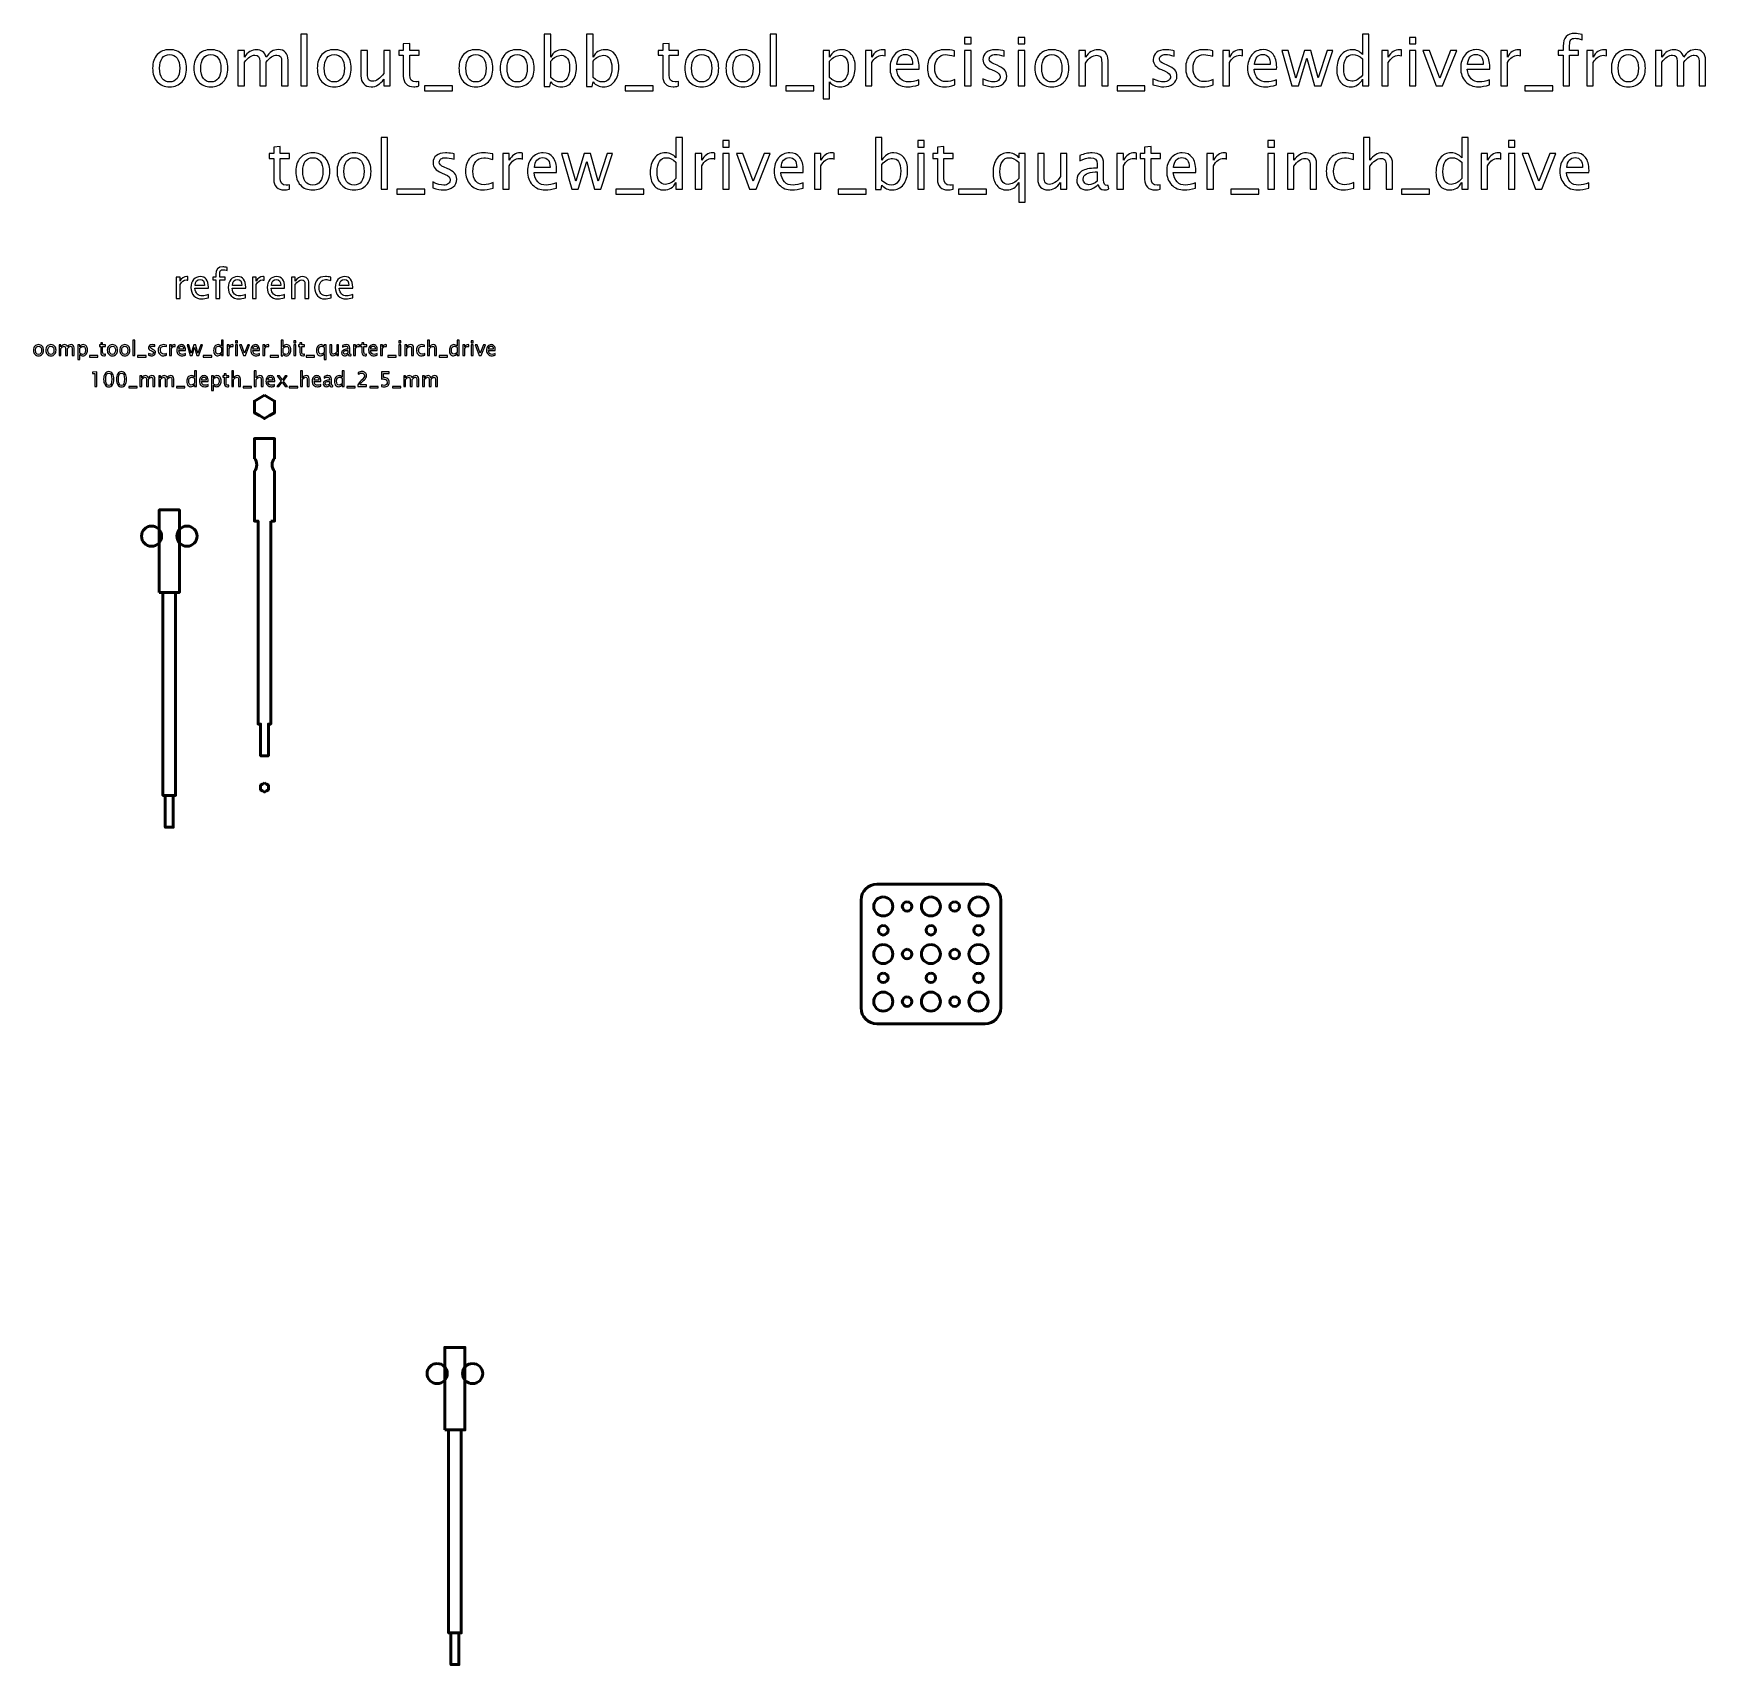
# Model space of a CAD drawing. Header units: centimetres. Extents: x -28.3 to 24.4, y -22.4 to 29.
import ezdxf

# ---------------------------------------------------------------- set-up
doc = ezdxf.new("R2010")
doc.units = ezdxf.units.CM
doc.header["$MEASUREMENT"] = 0
doc.layers.add('Layer 1', color=7, linetype='Continuous')

msp = doc.modelspace()

# ---------------------------------------------------------------- linework, layer by layer
at = {"layer": 'Layer 1', "lineweight": 53}
for points in [[(-24.31751, 11.4), (-23.68251, 11.4), (-23.68251, 14), (-24.31751, 14), (-24.31751, 11.4)], [(-15.31751, -15), (-14.68251, -15), (-14.68251, -12.4), (-15.31751, -12.4), (-15.31751, -15)]]:
    msp.add_lwpolyline(points, close=True, dxfattribs=at)
for centre, major_axis in [((-24.55874, 13.17445), (0, 0.31755)), ((-23.44115, 13.17445), (0, 0.31755)), ((-1.49999, 1.49999), (0, 0.30001)), ((-0.75, 1.5), (0, 0.15)), ((0.00001, 1.49999), (0, 0.30001)), ((0.75, 1.5), (0, 0.15)), ((1.50001, 1.49999), (0, 0.30001)), ((-1.5, 0.75), (0, 0.15)), ((0, 0.75), (0, 0.15)), ((1.5, 0.75), (0, 0.15)), ((-1.49999, -0.00001), (0, 0.30001)), ((-0.75, 0), (0, 0.15)), ((0.00001, -0.00001), (0, 0.30001)), ((0.75, 0), (0, 0.15)), ((1.50001, -0.00001), (0, 0.30001)), ((-1.5, -0.75), (0, 0.15)), ((0, -0.75), (0, 0.15)), ((1.5, -0.75), (0, 0.15)), ((-1.49999, -1.50001), (0, 0.30001)), ((-0.75, -1.5), (0, 0.15)), ((0.00001, -1.50001), (0, 0.30001)), ((0.75, -1.5), (0, 0.15)), ((1.50001, -1.50001), (0, 0.30001)), ((-15.55874, -13.22555), (0, 0.31755)), ((-14.44115, -13.22555), (0, 0.31755))]:
    msp.add_ellipse(centre, major_axis=major_axis, ratio=1, dxfattribs=at)
at = {"layer": 'Layer 1'}
for points, knots in [([(-19.85876, 27.36644), (-19.85876, 27.36644), (-19.85876, 28.99839), (-19.85876, 28.99839), (-19.85876, 28.99839), (-19.85876, 28.99839), (-19.65556, 28.99839), (-19.65556, 28.99839), (-19.65556, 28.99839), (-19.65556, 28.99839), (-19.65556, 27.36644), (-19.65556, 27.36644), (-19.65556, 27.36644), (-19.65556, 27.36644), (-19.85876, 27.36644), (-19.85876, 27.36644)], [0, 0, 0, 0, 0.2, 0.2, 0.2, 0.2, 0.4, 0.4, 0.4, 0.4, 0.6, 0.6, 0.6, 0.6, 1, 1, 1, 1]), ([(-12.1823, 27.35374), (-12.1823, 27.35374), (-12.1823, 28.99839), (-12.1823, 28.99839), (-12.1823, 28.99839), (-12.1823, 28.99839), (-11.9791, 28.99839), (-11.9791, 28.99839), (-11.9791, 28.99839), (-11.9791, 28.99839), (-11.9791, 28.27626), (-11.9791, 28.27626), (-11.9791, 28.27626), (-11.89584, 28.43324), (-11.77061, 28.51156), (-11.60374, 28.51156), (-11.60374, 28.51156), (-11.46863, 28.51156), (-11.36244, 28.46252), (-11.28483, 28.3641), (-11.28483, 28.3641), (-11.20722, 28.26567), (-11.16841, 28.13126), (-11.16841, 27.96087), (-11.16841, 27.96087), (-11.16841, 27.77531), (-11.21251, 27.62538), (-11.30035, 27.51178), (-11.30035, 27.51178), (-11.3882, 27.39784), (-11.50391, 27.34104), (-11.64713, 27.34104), (-11.64713, 27.34104), (-11.78013, 27.34104), (-11.8909, 27.39184), (-11.9791, 27.49379), (-11.9791, 27.49379), (-11.9791, 27.49379), (-12.00379, 27.35374), (-12.00379, 27.35374), (-12.00379, 27.35374), (-12.00379, 27.35374), (-12.1823, 27.35374), (-12.1823, 27.35374)], [0, 0, 0, 0, 0.08333333, 0.08333333, 0.08333333, 0.08333333, 0.16666667, 0.16666667, 0.16666667, 0.16666667, 0.25, 0.25, 0.25, 0.25, 0.33333333, 0.33333333, 0.33333333, 0.33333333, 0.41666667, 0.41666667, 0.41666667, 0.41666667, 0.5, 0.5, 0.5, 0.5, 0.58333333, 0.58333333, 0.58333333, 0.58333333, 0.66666667, 0.66666667, 0.66666667, 0.66666667, 0.75, 0.75, 0.75, 0.75, 0.83333333, 0.83333333, 0.83333333, 0.83333333, 1, 1, 1, 1]), ([(-10.85021, 27.35374), (-10.85021, 27.35374), (-10.85021, 28.99839), (-10.85021, 28.99839), (-10.85021, 28.99839), (-10.85021, 28.99839), (-10.64701, 28.99839), (-10.64701, 28.99839), (-10.64701, 28.99839), (-10.64701, 28.99839), (-10.64701, 28.27626), (-10.64701, 28.27626), (-10.64701, 28.27626), (-10.56375, 28.43324), (-10.43852, 28.51156), (-10.27165, 28.51156), (-10.27165, 28.51156), (-10.13654, 28.51156), (-10.03035, 28.46252), (-9.95274, 28.3641), (-9.95274, 28.3641), (-9.87513, 28.26567), (-9.83632, 28.13126), (-9.83632, 27.96087), (-9.83632, 27.96087), (-9.83632, 27.77531), (-9.88042, 27.62538), (-9.96826, 27.51178), (-9.96826, 27.51178), (-10.05611, 27.39784), (-10.17182, 27.34104), (-10.31504, 27.34104), (-10.31504, 27.34104), (-10.44804, 27.34104), (-10.55881, 27.39184), (-10.64701, 27.49379), (-10.64701, 27.49379), (-10.64701, 27.49379), (-10.6717, 27.35374), (-10.6717, 27.35374), (-10.6717, 27.35374), (-10.6717, 27.35374), (-10.85021, 27.35374), (-10.85021, 27.35374)], [0, 0, 0, 0, 0.08333333, 0.08333333, 0.08333333, 0.08333333, 0.16666667, 0.16666667, 0.16666667, 0.16666667, 0.25, 0.25, 0.25, 0.25, 0.33333333, 0.33333333, 0.33333333, 0.33333333, 0.41666667, 0.41666667, 0.41666667, 0.41666667, 0.5, 0.5, 0.5, 0.5, 0.58333333, 0.58333333, 0.58333333, 0.58333333, 0.66666667, 0.66666667, 0.66666667, 0.66666667, 0.75, 0.75, 0.75, 0.75, 0.83333333, 0.83333333, 0.83333333, 0.83333333, 1, 1, 1, 1]), ([(-5.06747, 27.36644), (-5.06747, 27.36644), (-5.06747, 28.99839), (-5.06747, 28.99839), (-5.06747, 28.99839), (-5.06747, 28.99839), (-4.86427, 28.99839), (-4.86427, 28.99839), (-4.86427, 28.99839), (-4.86427, 28.99839), (-4.86427, 27.36644), (-4.86427, 27.36644), (-4.86427, 27.36644), (-4.86427, 27.36644), (-5.06747, 27.36644), (-5.06747, 27.36644)], [0, 0, 0, 0, 0.2, 0.2, 0.2, 0.2, 0.4, 0.4, 0.4, 0.4, 0.6, 0.6, 0.6, 0.6, 1, 1, 1, 1]), ([(13.60052, 27.36644), (13.60052, 27.36644), (13.60052, 27.57705), (13.60052, 27.57705), (13.60052, 27.57705), (13.51762, 27.41971), (13.39274, 27.34104), (13.22587, 27.34104), (13.22587, 27.34104), (13.09041, 27.34104), (12.98387, 27.39008), (12.90626, 27.4885), (12.90626, 27.4885), (12.82865, 27.58693), (12.78984, 27.72134), (12.78984, 27.89173), (12.78984, 27.89173), (12.78984, 28.07799), (12.83394, 28.22792), (12.92178, 28.34152), (12.92178, 28.34152), (13.00997, 28.45476), (13.12569, 28.51156), (13.26927, 28.51156), (13.26927, 28.51156), (13.40226, 28.51156), (13.51304, 28.46076), (13.60052, 28.35881), (13.60052, 28.35881), (13.60052, 28.35881), (13.60052, 28.99839), (13.60052, 28.99839), (13.60052, 28.99839), (13.60052, 28.99839), (13.80373, 28.99839), (13.80373, 28.99839), (13.80373, 28.99839), (13.80373, 28.99839), (13.80373, 27.36644), (13.80373, 27.36644), (13.80373, 27.36644), (13.80373, 27.36644), (13.60052, 27.36644), (13.60052, 27.36644)], [0, 0, 0, 0, 0.08333333, 0.08333333, 0.08333333, 0.08333333, 0.16666667, 0.16666667, 0.16666667, 0.16666667, 0.25, 0.25, 0.25, 0.25, 0.33333333, 0.33333333, 0.33333333, 0.33333333, 0.41666667, 0.41666667, 0.41666667, 0.41666667, 0.5, 0.5, 0.5, 0.5, 0.58333333, 0.58333333, 0.58333333, 0.58333333, 0.66666667, 0.66666667, 0.66666667, 0.66666667, 0.75, 0.75, 0.75, 0.75, 0.83333333, 0.83333333, 0.83333333, 0.83333333, 1, 1, 1, 1]), ([(19.92585, 27.36644), (19.92585, 27.36644), (19.92585, 28.33587), (19.92585, 28.33587), (19.92585, 28.33587), (19.92585, 28.33587), (19.76675, 28.33587), (19.76675, 28.33587), (19.76675, 28.33587), (19.76675, 28.33587), (19.76675, 28.48828), (19.76675, 28.48828), (19.76675, 28.48828), (19.76675, 28.48828), (19.92585, 28.48828), (19.92585, 28.48828), (19.92585, 28.48828), (19.92585, 28.48828), (19.92585, 28.62268), (19.92585, 28.62268), (19.92585, 28.62268), (19.92585, 28.89009), (20.04791, 29.02379), (20.29203, 29.02379), (20.29203, 29.02379), (20.36047, 29.02379), (20.43808, 29.0125), (20.52487, 28.98993), (20.52487, 28.98993), (20.52487, 28.98993), (20.52487, 28.82694), (20.52487, 28.82694), (20.52487, 28.82694), (20.43279, 28.85658), (20.35906, 28.87139), (20.30368, 28.87139), (20.30368, 28.87139), (20.2363, 28.87139), (20.19043, 28.85552), (20.16609, 28.82341), (20.16609, 28.82341), (20.1414, 28.79131), (20.12905, 28.73169), (20.12905, 28.64456), (20.12905, 28.64456), (20.12905, 28.64456), (20.12905, 28.48828), (20.12905, 28.48828), (20.12905, 28.48828), (20.12905, 28.48828), (20.41092, 28.48828), (20.41092, 28.48828), (20.41092, 28.48828), (20.41092, 28.48828), (20.41092, 28.33587), (20.41092, 28.33587), (20.41092, 28.33587), (20.41092, 28.33587), (20.12905, 28.33587), (20.12905, 28.33587), (20.12905, 28.33587), (20.12905, 28.33587), (20.12905, 27.36644), (20.12905, 27.36644), (20.12905, 27.36644), (20.12905, 27.36644), (19.92585, 27.36644), (19.92585, 27.36644)], [0, 0, 0, 0, 0.05555556, 0.05555556, 0.05555556, 0.05555556, 0.11111111, 0.11111111, 0.11111111, 0.11111111, 0.16666667, 0.16666667, 0.16666667, 0.16666667, 0.22222222, 0.22222222, 0.22222222, 0.22222222, 0.27777778, 0.27777778, 0.27777778, 0.27777778, 0.33333333, 0.33333333, 0.33333333, 0.33333333, 0.38888889, 0.38888889, 0.38888889, 0.38888889, 0.44444444, 0.44444444, 0.44444444, 0.44444444, 0.5, 0.5, 0.5, 0.5, 0.55555556, 0.55555556, 0.55555556, 0.55555556, 0.61111111, 0.61111111, 0.61111111, 0.61111111, 0.66666667, 0.66666667, 0.66666667, 0.66666667, 0.72222222, 0.72222222, 0.72222222, 0.72222222, 0.77777778, 0.77777778, 0.77777778, 0.77777778, 0.83333333, 0.83333333, 0.83333333, 0.83333333, 0.88888889, 0.88888889, 0.88888889, 0.88888889, 1, 1, 1, 1]), ([(-23.98908, 27.34104), (-24.15383, 27.34104), (-24.28436, 27.3936), (-24.38031, 27.49873), (-24.38031, 27.49873), (-24.47662, 27.60386), (-24.5246, 27.74674), (-24.5246, 27.927), (-24.5246, 27.927), (-24.5246, 28.10692), (-24.47662, 28.24944), (-24.38031, 28.35422), (-24.38031, 28.35422), (-24.28436, 28.45899), (-24.15383, 28.51156), (-23.98908, 28.51156), (-23.98908, 28.51156), (-23.82433, 28.51156), (-23.69381, 28.45899), (-23.59785, 28.35422), (-23.59785, 28.35422), (-23.50154, 28.24944), (-23.45356, 28.10692), (-23.45356, 27.927), (-23.45356, 27.927), (-23.45356, 27.74674), (-23.50154, 27.60386), (-23.59785, 27.49873), (-23.59785, 27.49873), (-23.69381, 27.3936), (-23.82433, 27.34104), (-23.98908, 27.34104)], [0, 0, 0, 0, 0.11111111, 0.11111111, 0.11111111, 0.11111111, 0.22222222, 0.22222222, 0.22222222, 0.22222222, 0.33333333, 0.33333333, 0.33333333, 0.33333333, 0.44444444, 0.44444444, 0.44444444, 0.44444444, 0.55555556, 0.55555556, 0.55555556, 0.55555556, 0.66666667, 0.66666667, 0.66666667, 0.66666667, 0.77777778, 0.77777778, 0.77777778, 0.77777778, 1, 1, 1, 1]), ([(-22.68874, 27.34104), (-22.85349, 27.34104), (-22.98402, 27.3936), (-23.07997, 27.49873), (-23.07997, 27.49873), (-23.17628, 27.60386), (-23.22426, 27.74674), (-23.22426, 27.927), (-23.22426, 27.927), (-23.22426, 28.10692), (-23.17628, 28.24944), (-23.07997, 28.35422), (-23.07997, 28.35422), (-22.98402, 28.45899), (-22.85349, 28.51156), (-22.68874, 28.51156), (-22.68874, 28.51156), (-22.52399, 28.51156), (-22.39347, 28.45899), (-22.29751, 28.35422), (-22.29751, 28.35422), (-22.2012, 28.24944), (-22.15322, 28.10692), (-22.15322, 27.927), (-22.15322, 27.927), (-22.15322, 27.74674), (-22.2012, 27.60386), (-22.29751, 27.49873), (-22.29751, 27.49873), (-22.39347, 27.3936), (-22.52399, 27.34104), (-22.68874, 27.34104)], [0, 0, 0, 0, 0.11111111, 0.11111111, 0.11111111, 0.11111111, 0.22222222, 0.22222222, 0.22222222, 0.22222222, 0.33333333, 0.33333333, 0.33333333, 0.33333333, 0.44444444, 0.44444444, 0.44444444, 0.44444444, 0.55555556, 0.55555556, 0.55555556, 0.55555556, 0.66666667, 0.66666667, 0.66666667, 0.66666667, 0.77777778, 0.77777778, 0.77777778, 0.77777778, 1, 1, 1, 1]), ([(-21.83502, 27.36644), (-21.83502, 27.36644), (-21.83502, 28.48828), (-21.83502, 28.48828), (-21.83502, 28.48828), (-21.83502, 28.48828), (-21.63182, 28.48828), (-21.63182, 28.48828), (-21.63182, 28.48828), (-21.63182, 28.48828), (-21.63182, 28.27626), (-21.63182, 28.27626), (-21.63182, 28.27626), (-21.53269, 28.43324), (-21.40569, 28.51156), (-21.25011, 28.51156), (-21.25011, 28.51156), (-21.10018, 28.51156), (-20.99823, 28.43324), (-20.9439, 28.27626), (-20.9439, 28.27626), (-20.84759, 28.43465), (-20.722, 28.51368), (-20.56784, 28.51368), (-20.56784, 28.51368), (-20.46941, 28.51368), (-20.39286, 28.48475), (-20.33818, 28.42654), (-20.33818, 28.42654), (-20.2835, 28.36833), (-20.25598, 28.28684), (-20.25598, 28.18206), (-20.25598, 28.18206), (-20.25598, 28.18206), (-20.25598, 27.36644), (-20.25598, 27.36644), (-20.25598, 27.36644), (-20.25598, 27.36644), (-20.45918, 27.36644), (-20.45918, 27.36644), (-20.45918, 27.36644), (-20.45918, 27.36644), (-20.45918, 28.14855), (-20.45918, 28.14855), (-20.45918, 28.14855), (-20.45918, 28.27626), (-20.50998, 28.34011), (-20.61158, 28.34011), (-20.61158, 28.34011), (-20.71707, 28.34011), (-20.82784, 28.26567), (-20.9439, 28.11645), (-20.9439, 28.11645), (-20.9439, 28.11645), (-20.9439, 27.36644), (-20.9439, 27.36644), (-20.9439, 27.36644), (-20.9439, 27.36644), (-21.1471, 27.36644), (-21.1471, 27.36644), (-21.1471, 27.36644), (-21.1471, 27.36644), (-21.1471, 28.14926), (-21.1471, 28.14926), (-21.1471, 28.14926), (-21.1471, 28.27802), (-21.19861, 28.34222), (-21.30197, 28.34222), (-21.30197, 28.34222), (-21.40463, 28.34222), (-21.5147, 28.26744), (-21.63182, 28.11751), (-21.63182, 28.11751), (-21.63182, 28.11751), (-21.63182, 27.36644), (-21.63182, 27.36644), (-21.63182, 27.36644), (-21.63182, 27.36644), (-21.83502, 27.36644), (-21.83502, 27.36644)], [0, 0, 0, 0, 0.04761905, 0.04761905, 0.04761905, 0.04761905, 0.0952381, 0.0952381, 0.0952381, 0.0952381, 0.14285714, 0.14285714, 0.14285714, 0.14285714, 0.19047619, 0.19047619, 0.19047619, 0.19047619, 0.23809524, 0.23809524, 0.23809524, 0.23809524, 0.28571429, 0.28571429, 0.28571429, 0.28571429, 0.33333333, 0.33333333, 0.33333333, 0.33333333, 0.38095238, 0.38095238, 0.38095238, 0.38095238, 0.42857143, 0.42857143, 0.42857143, 0.42857143, 0.47619048, 0.47619048, 0.47619048, 0.47619048, 0.52380952, 0.52380952, 0.52380952, 0.52380952, 0.57142857, 0.57142857, 0.57142857, 0.57142857, 0.61904762, 0.61904762, 0.61904762, 0.61904762, 0.66666667, 0.66666667, 0.66666667, 0.66666667, 0.71428571, 0.71428571, 0.71428571, 0.71428571, 0.76190476, 0.76190476, 0.76190476, 0.76190476, 0.80952381, 0.80952381, 0.80952381, 0.80952381, 0.85714286, 0.85714286, 0.85714286, 0.85714286, 0.9047619, 0.9047619, 0.9047619, 0.9047619, 1, 1, 1, 1]), ([(-18.80042, 27.34104), (-18.96517, 27.34104), (-19.0957, 27.3936), (-19.19165, 27.49873), (-19.19165, 27.49873), (-19.28796, 27.60386), (-19.33594, 27.74674), (-19.33594, 27.927), (-19.33594, 27.927), (-19.33594, 28.10692), (-19.28796, 28.24944), (-19.19165, 28.35422), (-19.19165, 28.35422), (-19.0957, 28.45899), (-18.96517, 28.51156), (-18.80042, 28.51156), (-18.80042, 28.51156), (-18.63567, 28.51156), (-18.50515, 28.45899), (-18.40919, 28.35422), (-18.40919, 28.35422), (-18.31288, 28.24944), (-18.2649, 28.10692), (-18.2649, 27.927), (-18.2649, 27.927), (-18.2649, 27.74674), (-18.31288, 27.60386), (-18.40919, 27.49873), (-18.40919, 27.49873), (-18.50515, 27.3936), (-18.63567, 27.34104), (-18.80042, 27.34104)], [0, 0, 0, 0, 0.11111111, 0.11111111, 0.11111111, 0.11111111, 0.22222222, 0.22222222, 0.22222222, 0.22222222, 0.33333333, 0.33333333, 0.33333333, 0.33333333, 0.44444444, 0.44444444, 0.44444444, 0.44444444, 0.55555556, 0.55555556, 0.55555556, 0.55555556, 0.66666667, 0.66666667, 0.66666667, 0.66666667, 0.77777778, 0.77777778, 0.77777778, 0.77777778, 1, 1, 1, 1]), ([(-17.24397, 27.36644), (-17.24397, 27.36644), (-17.24397, 27.5774), (-17.24397, 27.5774), (-17.24397, 27.5774), (-17.35227, 27.41971), (-17.48385, 27.34104), (-17.63837, 27.34104), (-17.63837, 27.34104), (-17.73644, 27.34104), (-17.81441, 27.37173), (-17.87226, 27.43347), (-17.87226, 27.43347), (-17.93047, 27.4952), (-17.9594, 27.57811), (-17.9594, 27.68288), (-17.9594, 27.68288), (-17.9594, 27.68288), (-17.9594, 28.48828), (-17.9594, 28.48828), (-17.9594, 28.48828), (-17.9594, 28.48828), (-17.7562, 28.48828), (-17.7562, 28.48828), (-17.7562, 28.48828), (-17.7562, 28.48828), (-17.7562, 27.7492), (-17.7562, 27.7492), (-17.7562, 27.7492), (-17.7562, 27.66489), (-17.74385, 27.60527), (-17.71951, 27.56999), (-17.71951, 27.56999), (-17.69482, 27.53436), (-17.65389, 27.51672), (-17.59639, 27.51672), (-17.59639, 27.51672), (-17.47221, 27.51672), (-17.35438, 27.59822), (-17.24397, 27.76155), (-17.24397, 27.76155), (-17.24397, 27.76155), (-17.24397, 28.48828), (-17.24397, 28.48828), (-17.24397, 28.48828), (-17.24397, 28.48828), (-17.04076, 28.48828), (-17.04076, 28.48828), (-17.04076, 28.48828), (-17.04076, 28.48828), (-17.04076, 27.36644), (-17.04076, 27.36644), (-17.04076, 27.36644), (-17.04076, 27.36644), (-17.24397, 27.36644), (-17.24397, 27.36644)], [0, 0, 0, 0, 0.06666667, 0.06666667, 0.06666667, 0.06666667, 0.13333333, 0.13333333, 0.13333333, 0.13333333, 0.2, 0.2, 0.2, 0.2, 0.26666667, 0.26666667, 0.26666667, 0.26666667, 0.33333333, 0.33333333, 0.33333333, 0.33333333, 0.4, 0.4, 0.4, 0.4, 0.46666667, 0.46666667, 0.46666667, 0.46666667, 0.53333333, 0.53333333, 0.53333333, 0.53333333, 0.6, 0.6, 0.6, 0.6, 0.66666667, 0.66666667, 0.66666667, 0.66666667, 0.73333333, 0.73333333, 0.73333333, 0.73333333, 0.8, 0.8, 0.8, 0.8, 0.86666667, 0.86666667, 0.86666667, 0.86666667, 1, 1, 1, 1]), ([(-16.1313, 27.36679), (-16.19409, 27.34951), (-16.24877, 27.34104), (-16.29499, 27.34104), (-16.29499, 27.34104), (-16.3987, 27.34104), (-16.47949, 27.37067), (-16.53735, 27.42994), (-16.53735, 27.42994), (-16.59556, 27.48921), (-16.62448, 27.5714), (-16.62448, 27.67688), (-16.62448, 27.67688), (-16.62448, 27.67688), (-16.62448, 28.33587), (-16.62448, 28.33587), (-16.62448, 28.33587), (-16.62448, 28.33587), (-16.76489, 28.33587), (-16.76489, 28.33587), (-16.76489, 28.33587), (-16.76489, 28.33587), (-16.76489, 28.48828), (-16.76489, 28.48828), (-16.76489, 28.48828), (-16.76489, 28.48828), (-16.62448, 28.48828), (-16.62448, 28.48828), (-16.62448, 28.48828), (-16.62448, 28.48828), (-16.62448, 28.69112), (-16.62448, 28.69112), (-16.62448, 28.69112), (-16.62448, 28.69112), (-16.42128, 28.71053), (-16.42128, 28.71053), (-16.42128, 28.71053), (-16.42128, 28.71053), (-16.42128, 28.48828), (-16.42128, 28.48828), (-16.42128, 28.48828), (-16.42128, 28.48828), (-16.12707, 28.48828), (-16.12707, 28.48828), (-16.12707, 28.48828), (-16.12707, 28.48828), (-16.12707, 28.33587), (-16.12707, 28.33587), (-16.12707, 28.33587), (-16.12707, 28.33587), (-16.42128, 28.33587), (-16.42128, 28.33587), (-16.42128, 28.33587), (-16.42128, 28.33587), (-16.42128, 27.71357), (-16.42128, 27.71357), (-16.42128, 27.71357), (-16.42128, 27.56682), (-16.35743, 27.49344), (-16.23008, 27.49344), (-16.23008, 27.49344), (-16.20291, 27.49344), (-16.1701, 27.49803), (-16.1313, 27.50685), (-16.1313, 27.50685), (-16.1313, 27.50685), (-16.1313, 27.36679), (-16.1313, 27.36679)], [0, 0, 0, 0, 0.05555556, 0.05555556, 0.05555556, 0.05555556, 0.11111111, 0.11111111, 0.11111111, 0.11111111, 0.16666667, 0.16666667, 0.16666667, 0.16666667, 0.22222222, 0.22222222, 0.22222222, 0.22222222, 0.27777778, 0.27777778, 0.27777778, 0.27777778, 0.33333333, 0.33333333, 0.33333333, 0.33333333, 0.38888889, 0.38888889, 0.38888889, 0.38888889, 0.44444444, 0.44444444, 0.44444444, 0.44444444, 0.5, 0.5, 0.5, 0.5, 0.55555556, 0.55555556, 0.55555556, 0.55555556, 0.61111111, 0.61111111, 0.61111111, 0.61111111, 0.66666667, 0.66666667, 0.66666667, 0.66666667, 0.72222222, 0.72222222, 0.72222222, 0.72222222, 0.77777778, 0.77777778, 0.77777778, 0.77777778, 0.83333333, 0.83333333, 0.83333333, 0.83333333, 0.88888889, 0.88888889, 0.88888889, 0.88888889, 1, 1, 1, 1]), ([(-14.33636, 27.34104), (-14.50111, 27.34104), (-14.63164, 27.3936), (-14.72759, 27.49873), (-14.72759, 27.49873), (-14.8239, 27.60386), (-14.87188, 27.74674), (-14.87188, 27.927), (-14.87188, 27.927), (-14.87188, 28.10692), (-14.8239, 28.24944), (-14.72759, 28.35422), (-14.72759, 28.35422), (-14.63164, 28.45899), (-14.50111, 28.51156), (-14.33636, 28.51156), (-14.33636, 28.51156), (-14.17161, 28.51156), (-14.04109, 28.45899), (-13.94513, 28.35422), (-13.94513, 28.35422), (-13.84882, 28.24944), (-13.80084, 28.10692), (-13.80084, 27.927), (-13.80084, 27.927), (-13.80084, 27.74674), (-13.84882, 27.60386), (-13.94513, 27.49873), (-13.94513, 27.49873), (-14.04109, 27.3936), (-14.17161, 27.34104), (-14.33636, 27.34104)], [0, 0, 0, 0, 0.11111111, 0.11111111, 0.11111111, 0.11111111, 0.22222222, 0.22222222, 0.22222222, 0.22222222, 0.33333333, 0.33333333, 0.33333333, 0.33333333, 0.44444444, 0.44444444, 0.44444444, 0.44444444, 0.55555556, 0.55555556, 0.55555556, 0.55555556, 0.66666667, 0.66666667, 0.66666667, 0.66666667, 0.77777778, 0.77777778, 0.77777778, 0.77777778, 1, 1, 1, 1]), ([(-13.03602, 27.34104), (-13.20077, 27.34104), (-13.3313, 27.3936), (-13.42725, 27.49873), (-13.42725, 27.49873), (-13.52356, 27.60386), (-13.57154, 27.74674), (-13.57154, 27.927), (-13.57154, 27.927), (-13.57154, 28.10692), (-13.52356, 28.24944), (-13.42725, 28.35422), (-13.42725, 28.35422), (-13.3313, 28.45899), (-13.20077, 28.51156), (-13.03602, 28.51156), (-13.03602, 28.51156), (-12.87127, 28.51156), (-12.74075, 28.45899), (-12.64479, 28.35422), (-12.64479, 28.35422), (-12.54848, 28.24944), (-12.5005, 28.10692), (-12.5005, 27.927), (-12.5005, 27.927), (-12.5005, 27.74674), (-12.54848, 27.60386), (-12.64479, 27.49873), (-12.64479, 27.49873), (-12.74075, 27.3936), (-12.87127, 27.34104), (-13.03602, 27.34104)], [0, 0, 0, 0, 0.11111111, 0.11111111, 0.11111111, 0.11111111, 0.22222222, 0.22222222, 0.22222222, 0.22222222, 0.33333333, 0.33333333, 0.33333333, 0.33333333, 0.44444444, 0.44444444, 0.44444444, 0.44444444, 0.55555556, 0.55555556, 0.55555556, 0.55555556, 0.66666667, 0.66666667, 0.66666667, 0.66666667, 0.77777778, 0.77777778, 0.77777778, 0.77777778, 1, 1, 1, 1]), ([(-7.95813, 27.36679), (-8.02092, 27.34951), (-8.0756, 27.34104), (-8.12182, 27.34104), (-8.12182, 27.34104), (-8.22553, 27.34104), (-8.30632, 27.37067), (-8.36418, 27.42994), (-8.36418, 27.42994), (-8.42239, 27.48921), (-8.45131, 27.5714), (-8.45131, 27.67688), (-8.45131, 27.67688), (-8.45131, 27.67688), (-8.45131, 28.33587), (-8.45131, 28.33587), (-8.45131, 28.33587), (-8.45131, 28.33587), (-8.59172, 28.33587), (-8.59172, 28.33587), (-8.59172, 28.33587), (-8.59172, 28.33587), (-8.59172, 28.48828), (-8.59172, 28.48828), (-8.59172, 28.48828), (-8.59172, 28.48828), (-8.45131, 28.48828), (-8.45131, 28.48828), (-8.45131, 28.48828), (-8.45131, 28.48828), (-8.45131, 28.69112), (-8.45131, 28.69112), (-8.45131, 28.69112), (-8.45131, 28.69112), (-8.24811, 28.71053), (-8.24811, 28.71053), (-8.24811, 28.71053), (-8.24811, 28.71053), (-8.24811, 28.48828), (-8.24811, 28.48828), (-8.24811, 28.48828), (-8.24811, 28.48828), (-7.9539, 28.48828), (-7.9539, 28.48828), (-7.9539, 28.48828), (-7.9539, 28.48828), (-7.9539, 28.33587), (-7.9539, 28.33587), (-7.9539, 28.33587), (-7.9539, 28.33587), (-8.24811, 28.33587), (-8.24811, 28.33587), (-8.24811, 28.33587), (-8.24811, 28.33587), (-8.24811, 27.71357), (-8.24811, 27.71357), (-8.24811, 27.71357), (-8.24811, 27.56682), (-8.18426, 27.49344), (-8.05691, 27.49344), (-8.05691, 27.49344), (-8.02974, 27.49344), (-7.99693, 27.49803), (-7.95813, 27.50685), (-7.95813, 27.50685), (-7.95813, 27.50685), (-7.95813, 27.36679), (-7.95813, 27.36679)], [0, 0, 0, 0, 0.05555556, 0.05555556, 0.05555556, 0.05555556, 0.11111111, 0.11111111, 0.11111111, 0.11111111, 0.16666667, 0.16666667, 0.16666667, 0.16666667, 0.22222222, 0.22222222, 0.22222222, 0.22222222, 0.27777778, 0.27777778, 0.27777778, 0.27777778, 0.33333333, 0.33333333, 0.33333333, 0.33333333, 0.38888889, 0.38888889, 0.38888889, 0.38888889, 0.44444444, 0.44444444, 0.44444444, 0.44444444, 0.5, 0.5, 0.5, 0.5, 0.55555556, 0.55555556, 0.55555556, 0.55555556, 0.61111111, 0.61111111, 0.61111111, 0.61111111, 0.66666667, 0.66666667, 0.66666667, 0.66666667, 0.72222222, 0.72222222, 0.72222222, 0.72222222, 0.77777778, 0.77777778, 0.77777778, 0.77777778, 0.83333333, 0.83333333, 0.83333333, 0.83333333, 0.88888889, 0.88888889, 0.88888889, 0.88888889, 1, 1, 1, 1]), ([(-7.22153, 27.34104), (-7.38628, 27.34104), (-7.51681, 27.3936), (-7.61276, 27.49873), (-7.61276, 27.49873), (-7.70907, 27.60386), (-7.75705, 27.74674), (-7.75705, 27.927), (-7.75705, 27.927), (-7.75705, 28.10692), (-7.70907, 28.24944), (-7.61276, 28.35422), (-7.61276, 28.35422), (-7.51681, 28.45899), (-7.38628, 28.51156), (-7.22153, 28.51156), (-7.22153, 28.51156), (-7.05678, 28.51156), (-6.92626, 28.45899), (-6.8303, 28.35422), (-6.8303, 28.35422), (-6.73399, 28.24944), (-6.68601, 28.10692), (-6.68601, 27.927), (-6.68601, 27.927), (-6.68601, 27.74674), (-6.73399, 27.60386), (-6.8303, 27.49873), (-6.8303, 27.49873), (-6.92626, 27.3936), (-7.05678, 27.34104), (-7.22153, 27.34104)], [0, 0, 0, 0, 0.11111111, 0.11111111, 0.11111111, 0.11111111, 0.22222222, 0.22222222, 0.22222222, 0.22222222, 0.33333333, 0.33333333, 0.33333333, 0.33333333, 0.44444444, 0.44444444, 0.44444444, 0.44444444, 0.55555556, 0.55555556, 0.55555556, 0.55555556, 0.66666667, 0.66666667, 0.66666667, 0.66666667, 0.77777778, 0.77777778, 0.77777778, 0.77777778, 1, 1, 1, 1]), ([(-5.92119, 27.34104), (-6.08594, 27.34104), (-6.21647, 27.3936), (-6.31242, 27.49873), (-6.31242, 27.49873), (-6.40873, 27.60386), (-6.45671, 27.74674), (-6.45671, 27.927), (-6.45671, 27.927), (-6.45671, 28.10692), (-6.40873, 28.24944), (-6.31242, 28.35422), (-6.31242, 28.35422), (-6.21647, 28.45899), (-6.08594, 28.51156), (-5.92119, 28.51156), (-5.92119, 28.51156), (-5.75644, 28.51156), (-5.62592, 28.45899), (-5.52996, 28.35422), (-5.52996, 28.35422), (-5.43365, 28.24944), (-5.38567, 28.10692), (-5.38567, 27.927), (-5.38567, 27.927), (-5.38567, 27.74674), (-5.43365, 27.60386), (-5.52996, 27.49873), (-5.52996, 27.49873), (-5.62592, 27.3936), (-5.75644, 27.34104), (-5.92119, 27.34104)], [0, 0, 0, 0, 0.11111111, 0.11111111, 0.11111111, 0.11111111, 0.22222222, 0.22222222, 0.22222222, 0.22222222, 0.33333333, 0.33333333, 0.33333333, 0.33333333, 0.44444444, 0.44444444, 0.44444444, 0.44444444, 0.55555556, 0.55555556, 0.55555556, 0.55555556, 0.66666667, 0.66666667, 0.66666667, 0.66666667, 0.77777778, 0.77777778, 0.77777778, 0.77777778, 1, 1, 1, 1]), ([(-3.39741, 26.95792), (-3.39741, 26.95792), (-3.39741, 28.48828), (-3.39741, 28.48828), (-3.39741, 28.48828), (-3.39741, 28.48828), (-3.19421, 28.48828), (-3.19421, 28.48828), (-3.19421, 28.48828), (-3.19421, 28.48828), (-3.19421, 28.27626), (-3.19421, 28.27626), (-3.19421, 28.27626), (-3.11095, 28.43324), (-2.98572, 28.51156), (-2.81885, 28.51156), (-2.81885, 28.51156), (-2.68374, 28.51156), (-2.57755, 28.46252), (-2.49994, 28.3641), (-2.49994, 28.3641), (-2.42233, 28.26567), (-2.38352, 28.13126), (-2.38352, 27.96087), (-2.38352, 27.96087), (-2.38352, 27.77531), (-2.42762, 27.62538), (-2.51546, 27.51178), (-2.51546, 27.51178), (-2.60331, 27.39784), (-2.71902, 27.34104), (-2.86224, 27.34104), (-2.86224, 27.34104), (-2.99524, 27.34104), (-3.10601, 27.39184), (-3.19421, 27.49379), (-3.19421, 27.49379), (-3.19421, 27.49379), (-3.19421, 26.95792), (-3.19421, 26.95792), (-3.19421, 26.95792), (-3.19421, 26.95792), (-3.39741, 26.95792), (-3.39741, 26.95792)], [0, 0, 0, 0, 0.08333333, 0.08333333, 0.08333333, 0.08333333, 0.16666667, 0.16666667, 0.16666667, 0.16666667, 0.25, 0.25, 0.25, 0.25, 0.33333333, 0.33333333, 0.33333333, 0.33333333, 0.41666667, 0.41666667, 0.41666667, 0.41666667, 0.5, 0.5, 0.5, 0.5, 0.58333333, 0.58333333, 0.58333333, 0.58333333, 0.66666667, 0.66666667, 0.66666667, 0.66666667, 0.75, 0.75, 0.75, 0.75, 0.83333333, 0.83333333, 0.83333333, 0.83333333, 1, 1, 1, 1]), ([(-2.06532, 27.36644), (-2.06532, 27.36644), (-2.06532, 28.48828), (-2.06532, 28.48828), (-2.06532, 28.48828), (-2.06532, 28.48828), (-1.86212, 28.48828), (-1.86212, 28.48828), (-1.86212, 28.48828), (-1.86212, 28.48828), (-1.86212, 28.27626), (-1.86212, 28.27626), (-1.86212, 28.27626), (-1.78133, 28.43324), (-1.66421, 28.51156), (-1.5104, 28.51156), (-1.5104, 28.51156), (-1.48959, 28.51156), (-1.46771, 28.50979), (-1.44514, 28.50627), (-1.44514, 28.50627), (-1.44514, 28.50627), (-1.44514, 28.31612), (-1.44514, 28.31612), (-1.44514, 28.31612), (-1.48041, 28.32776), (-1.51146, 28.33376), (-1.53827, 28.33376), (-1.53827, 28.33376), (-1.66739, 28.33376), (-1.77534, 28.25756), (-1.86212, 28.10481), (-1.86212, 28.10481), (-1.86212, 28.10481), (-1.86212, 27.36644), (-1.86212, 27.36644), (-1.86212, 27.36644), (-1.86212, 27.36644), (-2.06532, 27.36644), (-2.06532, 27.36644)], [0, 0, 0, 0, 0.09090909, 0.09090909, 0.09090909, 0.09090909, 0.18181818, 0.18181818, 0.18181818, 0.18181818, 0.27272727, 0.27272727, 0.27272727, 0.27272727, 0.36363636, 0.36363636, 0.36363636, 0.36363636, 0.45454545, 0.45454545, 0.45454545, 0.45454545, 0.54545455, 0.54545455, 0.54545455, 0.54545455, 0.63636364, 0.63636364, 0.63636364, 0.63636364, 0.72727273, 0.72727273, 0.72727273, 0.72727273, 0.81818182, 0.81818182, 0.81818182, 0.81818182, 1, 1, 1, 1]), ([(-0.37587, 27.40242), (-0.51239, 27.3615), (-0.62916, 27.34104), (-0.72653, 27.34104), (-0.72653, 27.34104), (-0.89269, 27.34104), (-1.0278, 27.39607), (-1.13187, 27.50579), (-1.13187, 27.50579), (-1.23594, 27.6155), (-1.28815, 27.75767), (-1.28815, 27.93265), (-1.28815, 27.93265), (-1.28815, 28.10234), (-1.24229, 28.24168), (-1.15021, 28.35069), (-1.15021, 28.35069), (-1.05814, 28.45935), (-0.94031, 28.51368), (-0.79673, 28.51368), (-0.79673, 28.51368), (-0.66091, 28.51368), (-0.55578, 28.46534), (-0.4817, 28.36868), (-0.4817, 28.36868), (-0.40762, 28.27202), (-0.37057, 28.13514), (-0.37057, 27.9577), (-0.37057, 27.9577), (-0.37057, 27.9577), (-0.37163, 27.89561), (-0.37163, 27.89561), (-0.37163, 27.89561), (-0.37163, 27.89561), (-1.08072, 27.89561), (-1.08072, 27.89561), (-1.08072, 27.89561), (-1.05108, 27.6275), (-0.9202, 27.49344), (-0.68843, 27.49344), (-0.68843, 27.49344), (-0.60341, 27.49344), (-0.49934, 27.51743), (-0.37587, 27.56541), (-0.37587, 27.56541), (-0.37587, 27.56541), (-0.37587, 27.40242), (-0.37587, 27.40242)], [0, 0, 0, 0, 0.07692308, 0.07692308, 0.07692308, 0.07692308, 0.15384615, 0.15384615, 0.15384615, 0.15384615, 0.23076923, 0.23076923, 0.23076923, 0.23076923, 0.30769231, 0.30769231, 0.30769231, 0.30769231, 0.38461538, 0.38461538, 0.38461538, 0.38461538, 0.46153846, 0.46153846, 0.46153846, 0.46153846, 0.53846154, 0.53846154, 0.53846154, 0.53846154, 0.61538462, 0.61538462, 0.61538462, 0.61538462, 0.69230769, 0.69230769, 0.69230769, 0.69230769, 0.76923077, 0.76923077, 0.76923077, 0.76923077, 0.84615385, 0.84615385, 0.84615385, 0.84615385, 1, 1, 1, 1]), ([(0.75902, 27.40031), (0.62744, 27.3608), (0.51384, 27.34104), (0.41824, 27.34104), (0.41824, 27.34104), (0.26655, 27.34104), (0.14096, 27.39713), (0.04112, 27.50896), (0.04112, 27.50896), (-0.05872, 27.62115), (-0.10881, 27.76261), (-0.10881, 27.933), (-0.10881, 27.933), (-0.10881, 28.11504), (-0.05942, 28.25721), (0.03936, 28.35881), (0.03936, 28.35881), (0.13814, 28.46076), (0.27607, 28.51156), (0.45317, 28.51156), (0.45317, 28.51156), (0.5403, 28.51156), (0.63837, 28.49956), (0.74632, 28.47558), (0.74632, 28.47558), (0.74632, 28.47558), (0.74632, 28.30412), (0.74632, 28.30412), (0.74632, 28.30412), (0.63167, 28.33799), (0.53819, 28.35492), (0.46622, 28.35492), (0.46622, 28.35492), (0.3618, 28.35492), (0.27819, 28.31577), (0.21575, 28.2378), (0.21575, 28.2378), (0.1533, 28.15984), (0.12191, 28.05577), (0.12191, 27.92595), (0.12191, 27.92595), (0.12191, 27.8), (0.15436, 27.6984), (0.21892, 27.62044), (0.21892, 27.62044), (0.28348, 27.54283), (0.36779, 27.50402), (0.47257, 27.50402), (0.47257, 27.50402), (0.56535, 27.50402), (0.6606, 27.52801), (0.75902, 27.57599), (0.75902, 27.57599), (0.75902, 27.57599), (0.75902, 27.40031), (0.75902, 27.40031)], [0, 0, 0, 0, 0.06666667, 0.06666667, 0.06666667, 0.06666667, 0.13333333, 0.13333333, 0.13333333, 0.13333333, 0.2, 0.2, 0.2, 0.2, 0.26666667, 0.26666667, 0.26666667, 0.26666667, 0.33333333, 0.33333333, 0.33333333, 0.33333333, 0.4, 0.4, 0.4, 0.4, 0.46666667, 0.46666667, 0.46666667, 0.46666667, 0.53333333, 0.53333333, 0.53333333, 0.53333333, 0.6, 0.6, 0.6, 0.6, 0.66666667, 0.66666667, 0.66666667, 0.66666667, 0.73333333, 0.73333333, 0.73333333, 0.73333333, 0.8, 0.8, 0.8, 0.8, 0.86666667, 0.86666667, 0.86666667, 0.86666667, 1, 1, 1, 1]), ([(1.06418, 28.69359), (1.06418, 28.69359), (1.06418, 28.89679), (1.06418, 28.89679), (1.06418, 28.89679), (1.06418, 28.89679), (1.26738, 28.89679), (1.26738, 28.89679), (1.26738, 28.89679), (1.26738, 28.89679), (1.26738, 28.69359), (1.26738, 28.69359), (1.26738, 28.69359), (1.26738, 28.69359), (1.06418, 28.69359), (1.06418, 28.69359)], [0, 0, 0, 0, 0.2, 0.2, 0.2, 0.2, 0.4, 0.4, 0.4, 0.4, 0.6, 0.6, 0.6, 0.6, 1, 1, 1, 1]), ([(1.06418, 27.36644), (1.06418, 27.36644), (1.06418, 28.48828), (1.06418, 28.48828), (1.06418, 28.48828), (1.06418, 28.48828), (1.26738, 28.48828), (1.26738, 28.48828), (1.26738, 28.48828), (1.26738, 28.48828), (1.26738, 27.36644), (1.26738, 27.36644), (1.26738, 27.36644), (1.26738, 27.36644), (1.06418, 27.36644), (1.06418, 27.36644)], [0, 0, 0, 0, 0.2, 0.2, 0.2, 0.2, 0.4, 0.4, 0.4, 0.4, 0.6, 0.6, 0.6, 0.6, 1, 1, 1, 1]), ([(1.63568, 27.40666), (1.63568, 27.40666), (1.63568, 27.59292), (1.63568, 27.59292), (1.63568, 27.59292), (1.76868, 27.5266), (1.88404, 27.49344), (1.98246, 27.49344), (1.98246, 27.49344), (2.04103, 27.49344), (2.08971, 27.50932), (2.12816, 27.54107), (2.12816, 27.54107), (2.16661, 27.57246), (2.18602, 27.61197), (2.18602, 27.6596), (2.18602, 27.6596), (2.18602, 27.7291), (2.13204, 27.7866), (2.02409, 27.83211), (2.02409, 27.83211), (2.02409, 27.83211), (1.90521, 27.88255), (1.90521, 27.88255), (1.90521, 27.88255), (1.72988, 27.95523), (1.64203, 28.06035), (1.64203, 28.19688), (1.64203, 28.19688), (1.64203, 28.2946), (1.67661, 28.37151), (1.74575, 28.4276), (1.74575, 28.4276), (1.81489, 28.48369), (1.90979, 28.51156), (2.03009, 28.51156), (2.03009, 28.51156), (2.09253, 28.51156), (2.17014, 28.50309), (2.26222, 28.48581), (2.26222, 28.48581), (2.26222, 28.48581), (2.30455, 28.47769), (2.30455, 28.47769), (2.30455, 28.47769), (2.30455, 28.47769), (2.30455, 28.30836), (2.30455, 28.30836), (2.30455, 28.30836), (2.19131, 28.34222), (2.101, 28.35916), (2.03362, 28.35916), (2.03362, 28.35916), (1.97435, 28.35916), (1.92743, 28.34611), (1.8918, 28.32035), (1.8918, 28.32035), (1.85652, 28.2946), (1.83888, 28.26003), (1.83888, 28.21664), (1.83888, 28.21664), (1.83888, 28.15561), (1.88827, 28.10375), (1.9874, 28.06177), (1.9874, 28.06177), (1.9874, 28.06177), (2.08512, 28.02049), (2.08512, 28.02049), (2.08512, 28.02049), (2.1959, 27.97392), (2.27421, 27.92454), (2.32007, 27.87268), (2.32007, 27.87268), (2.36629, 27.82082), (2.38922, 27.75591), (2.38922, 27.6783), (2.38922, 27.6783), (2.38922, 27.57987), (2.35041, 27.49908), (2.27245, 27.43594), (2.27245, 27.43594), (2.19484, 27.37279), (2.09535, 27.34104), (1.97435, 27.34104), (1.97435, 27.34104), (1.88122, 27.34104), (1.76868, 27.36291), (1.63568, 27.40666)], [0, 0, 0, 0, 0.04347826, 0.04347826, 0.04347826, 0.04347826, 0.08695652, 0.08695652, 0.08695652, 0.08695652, 0.13043478, 0.13043478, 0.13043478, 0.13043478, 0.17391304, 0.17391304, 0.17391304, 0.17391304, 0.2173913, 0.2173913, 0.2173913, 0.2173913, 0.26086957, 0.26086957, 0.26086957, 0.26086957, 0.30434783, 0.30434783, 0.30434783, 0.30434783, 0.34782609, 0.34782609, 0.34782609, 0.34782609, 0.39130435, 0.39130435, 0.39130435, 0.39130435, 0.43478261, 0.43478261, 0.43478261, 0.43478261, 0.47826087, 0.47826087, 0.47826087, 0.47826087, 0.52173913, 0.52173913, 0.52173913, 0.52173913, 0.56521739, 0.56521739, 0.56521739, 0.56521739, 0.60869565, 0.60869565, 0.60869565, 0.60869565, 0.65217391, 0.65217391, 0.65217391, 0.65217391, 0.69565217, 0.69565217, 0.69565217, 0.69565217, 0.73913043, 0.73913043, 0.73913043, 0.73913043, 0.7826087, 0.7826087, 0.7826087, 0.7826087, 0.82608696, 0.82608696, 0.82608696, 0.82608696, 0.86956522, 0.86956522, 0.86956522, 0.86956522, 0.91304348, 0.91304348, 0.91304348, 0.91304348, 1, 1, 1, 1]), ([(2.75505, 28.69359), (2.75505, 28.69359), (2.75505, 28.89679), (2.75505, 28.89679), (2.75505, 28.89679), (2.75505, 28.89679), (2.95825, 28.89679), (2.95825, 28.89679), (2.95825, 28.89679), (2.95825, 28.89679), (2.95825, 28.69359), (2.95825, 28.69359), (2.95825, 28.69359), (2.95825, 28.69359), (2.75505, 28.69359), (2.75505, 28.69359)], [0, 0, 0, 0, 0.2, 0.2, 0.2, 0.2, 0.4, 0.4, 0.4, 0.4, 0.6, 0.6, 0.6, 0.6, 1, 1, 1, 1]), ([(2.75505, 27.36644), (2.75505, 27.36644), (2.75505, 28.48828), (2.75505, 28.48828), (2.75505, 28.48828), (2.75505, 28.48828), (2.95825, 28.48828), (2.95825, 28.48828), (2.95825, 28.48828), (2.95825, 28.48828), (2.95825, 27.36644), (2.95825, 27.36644), (2.95825, 27.36644), (2.95825, 27.36644), (2.75505, 27.36644), (2.75505, 27.36644)], [0, 0, 0, 0, 0.2, 0.2, 0.2, 0.2, 0.4, 0.4, 0.4, 0.4, 0.6, 0.6, 0.6, 0.6, 1, 1, 1, 1]), ([(3.81339, 27.34104), (3.64864, 27.34104), (3.51811, 27.3936), (3.42216, 27.49873), (3.42216, 27.49873), (3.32585, 27.60386), (3.27787, 27.74674), (3.27787, 27.927), (3.27787, 27.927), (3.27787, 28.10692), (3.32585, 28.24944), (3.42216, 28.35422), (3.42216, 28.35422), (3.51811, 28.45899), (3.64864, 28.51156), (3.81339, 28.51156), (3.81339, 28.51156), (3.97814, 28.51156), (4.10866, 28.45899), (4.20462, 28.35422), (4.20462, 28.35422), (4.30093, 28.24944), (4.34891, 28.10692), (4.34891, 27.927), (4.34891, 27.927), (4.34891, 27.74674), (4.30093, 27.60386), (4.20462, 27.49873), (4.20462, 27.49873), (4.10866, 27.3936), (3.97814, 27.34104), (3.81339, 27.34104)], [0, 0, 0, 0, 0.11111111, 0.11111111, 0.11111111, 0.11111111, 0.22222222, 0.22222222, 0.22222222, 0.22222222, 0.33333333, 0.33333333, 0.33333333, 0.33333333, 0.44444444, 0.44444444, 0.44444444, 0.44444444, 0.55555556, 0.55555556, 0.55555556, 0.55555556, 0.66666667, 0.66666667, 0.66666667, 0.66666667, 0.77777778, 0.77777778, 0.77777778, 0.77777778, 1, 1, 1, 1]), ([(4.66711, 27.36644), (4.66711, 27.36644), (4.66711, 28.48828), (4.66711, 28.48828), (4.66711, 28.48828), (4.66711, 28.48828), (4.87031, 28.48828), (4.87031, 28.48828), (4.87031, 28.48828), (4.87031, 28.48828), (4.87031, 28.27626), (4.87031, 28.27626), (4.87031, 28.27626), (4.97791, 28.43324), (5.10985, 28.51156), (5.26578, 28.51156), (5.26578, 28.51156), (5.36385, 28.51156), (5.44181, 28.48087), (5.49931, 28.41913), (5.49931, 28.41913), (5.55682, 28.35775), (5.58575, 28.27484), (5.58575, 28.17113), (5.58575, 28.17113), (5.58575, 28.17113), (5.58575, 27.36644), (5.58575, 27.36644), (5.58575, 27.36644), (5.58575, 27.36644), (5.38254, 27.36644), (5.38254, 27.36644), (5.38254, 27.36644), (5.38254, 27.36644), (5.38254, 28.10481), (5.38254, 28.10481), (5.38254, 28.10481), (5.38254, 28.18806), (5.3702, 28.24733), (5.34586, 28.28261), (5.34586, 28.28261), (5.32116, 28.31824), (5.28059, 28.33587), (5.22379, 28.33587), (5.22379, 28.33587), (5.09891, 28.33587), (4.98108, 28.25438), (4.87031, 28.0914), (4.87031, 28.0914), (4.87031, 28.0914), (4.87031, 27.36644), (4.87031, 27.36644), (4.87031, 27.36644), (4.87031, 27.36644), (4.66711, 27.36644), (4.66711, 27.36644)], [0, 0, 0, 0, 0.06666667, 0.06666667, 0.06666667, 0.06666667, 0.13333333, 0.13333333, 0.13333333, 0.13333333, 0.2, 0.2, 0.2, 0.2, 0.26666667, 0.26666667, 0.26666667, 0.26666667, 0.33333333, 0.33333333, 0.33333333, 0.33333333, 0.4, 0.4, 0.4, 0.4, 0.46666667, 0.46666667, 0.46666667, 0.46666667, 0.53333333, 0.53333333, 0.53333333, 0.53333333, 0.6, 0.6, 0.6, 0.6, 0.66666667, 0.66666667, 0.66666667, 0.66666667, 0.73333333, 0.73333333, 0.73333333, 0.73333333, 0.8, 0.8, 0.8, 0.8, 0.86666667, 0.86666667, 0.86666667, 0.86666667, 1, 1, 1, 1]), ([(6.99898, 27.40666), (6.99898, 27.40666), (6.99898, 27.59292), (6.99898, 27.59292), (6.99898, 27.59292), (7.13198, 27.5266), (7.24734, 27.49344), (7.34576, 27.49344), (7.34576, 27.49344), (7.40433, 27.49344), (7.45301, 27.50932), (7.49146, 27.54107), (7.49146, 27.54107), (7.52991, 27.57246), (7.54932, 27.61197), (7.54932, 27.6596), (7.54932, 27.6596), (7.54932, 27.7291), (7.49534, 27.7866), (7.38739, 27.83211), (7.38739, 27.83211), (7.38739, 27.83211), (7.26851, 27.88255), (7.26851, 27.88255), (7.26851, 27.88255), (7.09318, 27.95523), (7.00533, 28.06035), (7.00533, 28.19688), (7.00533, 28.19688), (7.00533, 28.2946), (7.03991, 28.37151), (7.10905, 28.4276), (7.10905, 28.4276), (7.17819, 28.48369), (7.27309, 28.51156), (7.39339, 28.51156), (7.39339, 28.51156), (7.45583, 28.51156), (7.53344, 28.50309), (7.62552, 28.48581), (7.62552, 28.48581), (7.62552, 28.48581), (7.66785, 28.47769), (7.66785, 28.47769), (7.66785, 28.47769), (7.66785, 28.47769), (7.66785, 28.30836), (7.66785, 28.30836), (7.66785, 28.30836), (7.55461, 28.34222), (7.4643, 28.35916), (7.39692, 28.35916), (7.39692, 28.35916), (7.33765, 28.35916), (7.29073, 28.34611), (7.2551, 28.32035), (7.2551, 28.32035), (7.21982, 28.2946), (7.20218, 28.26003), (7.20218, 28.21664), (7.20218, 28.21664), (7.20218, 28.15561), (7.25157, 28.10375), (7.3507, 28.06177), (7.3507, 28.06177), (7.3507, 28.06177), (7.44842, 28.02049), (7.44842, 28.02049), (7.44842, 28.02049), (7.5592, 27.97392), (7.63751, 27.92454), (7.68337, 27.87268), (7.68337, 27.87268), (7.72959, 27.82082), (7.75252, 27.75591), (7.75252, 27.6783), (7.75252, 27.6783), (7.75252, 27.57987), (7.71371, 27.49908), (7.63575, 27.43594), (7.63575, 27.43594), (7.55814, 27.37279), (7.45865, 27.34104), (7.33765, 27.34104), (7.33765, 27.34104), (7.24452, 27.34104), (7.13198, 27.36291), (6.99898, 27.40666)], [0, 0, 0, 0, 0.04347826, 0.04347826, 0.04347826, 0.04347826, 0.08695652, 0.08695652, 0.08695652, 0.08695652, 0.13043478, 0.13043478, 0.13043478, 0.13043478, 0.17391304, 0.17391304, 0.17391304, 0.17391304, 0.2173913, 0.2173913, 0.2173913, 0.2173913, 0.26086957, 0.26086957, 0.26086957, 0.26086957, 0.30434783, 0.30434783, 0.30434783, 0.30434783, 0.34782609, 0.34782609, 0.34782609, 0.34782609, 0.39130435, 0.39130435, 0.39130435, 0.39130435, 0.43478261, 0.43478261, 0.43478261, 0.43478261, 0.47826087, 0.47826087, 0.47826087, 0.47826087, 0.52173913, 0.52173913, 0.52173913, 0.52173913, 0.56521739, 0.56521739, 0.56521739, 0.56521739, 0.60869565, 0.60869565, 0.60869565, 0.60869565, 0.65217391, 0.65217391, 0.65217391, 0.65217391, 0.69565217, 0.69565217, 0.69565217, 0.69565217, 0.73913043, 0.73913043, 0.73913043, 0.73913043, 0.7826087, 0.7826087, 0.7826087, 0.7826087, 0.82608696, 0.82608696, 0.82608696, 0.82608696, 0.86956522, 0.86956522, 0.86956522, 0.86956522, 0.91304348, 0.91304348, 0.91304348, 0.91304348, 1, 1, 1, 1]), ([(8.89728, 27.40031), (8.7657, 27.3608), (8.6521, 27.34104), (8.5565, 27.34104), (8.5565, 27.34104), (8.40481, 27.34104), (8.27922, 27.39713), (8.17938, 27.50896), (8.17938, 27.50896), (8.07954, 27.62115), (8.02945, 27.76261), (8.02945, 27.933), (8.02945, 27.933), (8.02945, 28.11504), (8.07884, 28.25721), (8.17762, 28.35881), (8.17762, 28.35881), (8.2764, 28.46076), (8.41433, 28.51156), (8.59143, 28.51156), (8.59143, 28.51156), (8.67856, 28.51156), (8.77663, 28.49956), (8.88458, 28.47558), (8.88458, 28.47558), (8.88458, 28.47558), (8.88458, 28.30412), (8.88458, 28.30412), (8.88458, 28.30412), (8.76993, 28.33799), (8.67645, 28.35492), (8.60448, 28.35492), (8.60448, 28.35492), (8.50006, 28.35492), (8.41645, 28.31577), (8.35401, 28.2378), (8.35401, 28.2378), (8.29156, 28.15984), (8.26017, 28.05577), (8.26017, 27.92595), (8.26017, 27.92595), (8.26017, 27.8), (8.29262, 27.6984), (8.35718, 27.62044), (8.35718, 27.62044), (8.42174, 27.54283), (8.50605, 27.50402), (8.61083, 27.50402), (8.61083, 27.50402), (8.70361, 27.50402), (8.79886, 27.52801), (8.89728, 27.57599), (8.89728, 27.57599), (8.89728, 27.57599), (8.89728, 27.40031), (8.89728, 27.40031)], [0, 0, 0, 0, 0.06666667, 0.06666667, 0.06666667, 0.06666667, 0.13333333, 0.13333333, 0.13333333, 0.13333333, 0.2, 0.2, 0.2, 0.2, 0.26666667, 0.26666667, 0.26666667, 0.26666667, 0.33333333, 0.33333333, 0.33333333, 0.33333333, 0.4, 0.4, 0.4, 0.4, 0.46666667, 0.46666667, 0.46666667, 0.46666667, 0.53333333, 0.53333333, 0.53333333, 0.53333333, 0.6, 0.6, 0.6, 0.6, 0.66666667, 0.66666667, 0.66666667, 0.66666667, 0.73333333, 0.73333333, 0.73333333, 0.73333333, 0.8, 0.8, 0.8, 0.8, 0.86666667, 0.86666667, 0.86666667, 0.86666667, 1, 1, 1, 1]), ([(9.20244, 27.36644), (9.20244, 27.36644), (9.20244, 28.48828), (9.20244, 28.48828), (9.20244, 28.48828), (9.20244, 28.48828), (9.40564, 28.48828), (9.40564, 28.48828), (9.40564, 28.48828), (9.40564, 28.48828), (9.40564, 28.27626), (9.40564, 28.27626), (9.40564, 28.27626), (9.48643, 28.43324), (9.60355, 28.51156), (9.75736, 28.51156), (9.75736, 28.51156), (9.77817, 28.51156), (9.80005, 28.50979), (9.82262, 28.50627), (9.82262, 28.50627), (9.82262, 28.50627), (9.82262, 28.31612), (9.82262, 28.31612), (9.82262, 28.31612), (9.78735, 28.32776), (9.7563, 28.33376), (9.72949, 28.33376), (9.72949, 28.33376), (9.60037, 28.33376), (9.49242, 28.25756), (9.40564, 28.10481), (9.40564, 28.10481), (9.40564, 28.10481), (9.40564, 27.36644), (9.40564, 27.36644), (9.40564, 27.36644), (9.40564, 27.36644), (9.20244, 27.36644), (9.20244, 27.36644)], [0, 0, 0, 0, 0.09090909, 0.09090909, 0.09090909, 0.09090909, 0.18181818, 0.18181818, 0.18181818, 0.18181818, 0.27272727, 0.27272727, 0.27272727, 0.27272727, 0.36363636, 0.36363636, 0.36363636, 0.36363636, 0.45454545, 0.45454545, 0.45454545, 0.45454545, 0.54545455, 0.54545455, 0.54545455, 0.54545455, 0.63636364, 0.63636364, 0.63636364, 0.63636364, 0.72727273, 0.72727273, 0.72727273, 0.72727273, 0.81818182, 0.81818182, 0.81818182, 0.81818182, 1, 1, 1, 1]), ([(10.89189, 27.40242), (10.75537, 27.3615), (10.6386, 27.34104), (10.54123, 27.34104), (10.54123, 27.34104), (10.37507, 27.34104), (10.23996, 27.39607), (10.13589, 27.50579), (10.13589, 27.50579), (10.03182, 27.6155), (9.97961, 27.75767), (9.97961, 27.93265), (9.97961, 27.93265), (9.97961, 28.10234), (10.02547, 28.24168), (10.11755, 28.35069), (10.11755, 28.35069), (10.20962, 28.45935), (10.32745, 28.51368), (10.47103, 28.51368), (10.47103, 28.51368), (10.60685, 28.51368), (10.71198, 28.46534), (10.78606, 28.36868), (10.78606, 28.36868), (10.86014, 28.27202), (10.89719, 28.13514), (10.89719, 27.9577), (10.89719, 27.9577), (10.89719, 27.9577), (10.89613, 27.89561), (10.89613, 27.89561), (10.89613, 27.89561), (10.89613, 27.89561), (10.18704, 27.89561), (10.18704, 27.89561), (10.18704, 27.89561), (10.21668, 27.6275), (10.34756, 27.49344), (10.57933, 27.49344), (10.57933, 27.49344), (10.66435, 27.49344), (10.76842, 27.51743), (10.89189, 27.56541), (10.89189, 27.56541), (10.89189, 27.56541), (10.89189, 27.40242), (10.89189, 27.40242)], [0, 0, 0, 0, 0.07692308, 0.07692308, 0.07692308, 0.07692308, 0.15384615, 0.15384615, 0.15384615, 0.15384615, 0.23076923, 0.23076923, 0.23076923, 0.23076923, 0.30769231, 0.30769231, 0.30769231, 0.30769231, 0.38461538, 0.38461538, 0.38461538, 0.38461538, 0.46153846, 0.46153846, 0.46153846, 0.46153846, 0.53846154, 0.53846154, 0.53846154, 0.53846154, 0.61538462, 0.61538462, 0.61538462, 0.61538462, 0.69230769, 0.69230769, 0.69230769, 0.69230769, 0.76923077, 0.76923077, 0.76923077, 0.76923077, 0.84615385, 0.84615385, 0.84615385, 0.84615385, 1, 1, 1, 1]), ([(11.37908, 27.36644), (11.37908, 27.36644), (11.05735, 28.48828), (11.05735, 28.48828), (11.05735, 28.48828), (11.05735, 28.48828), (11.25561, 28.48828), (11.25561, 28.48828), (11.25561, 28.48828), (11.25561, 28.48828), (11.5022, 27.61727), (11.5022, 27.61727), (11.5022, 27.61727), (11.5022, 27.61727), (11.7682, 28.48828), (11.7682, 28.48828), (11.7682, 28.48828), (11.7682, 28.48828), (11.9714, 28.48828), (11.9714, 28.48828), (11.9714, 28.48828), (11.9714, 28.48828), (12.20529, 27.61868), (12.20529, 27.61868), (12.20529, 27.61868), (12.20529, 27.61868), (12.48822, 28.48828), (12.48822, 28.48828), (12.48822, 28.48828), (12.48822, 28.48828), (12.66179, 28.48828), (12.66179, 28.48828), (12.66179, 28.48828), (12.66179, 28.48828), (12.2956, 27.36644), (12.2956, 27.36644), (12.2956, 27.36644), (12.2956, 27.36644), (12.0924, 27.36644), (12.0924, 27.36644), (12.0924, 27.36644), (12.0924, 27.36644), (11.85181, 28.24133), (11.85181, 28.24133), (11.85181, 28.24133), (11.85181, 28.24133), (11.58228, 27.36644), (11.58228, 27.36644), (11.58228, 27.36644), (11.58228, 27.36644), (11.37908, 27.36644), (11.37908, 27.36644)], [0, 0, 0, 0, 0.07142857, 0.07142857, 0.07142857, 0.07142857, 0.14285714, 0.14285714, 0.14285714, 0.14285714, 0.21428571, 0.21428571, 0.21428571, 0.21428571, 0.28571429, 0.28571429, 0.28571429, 0.28571429, 0.35714286, 0.35714286, 0.35714286, 0.35714286, 0.42857143, 0.42857143, 0.42857143, 0.42857143, 0.5, 0.5, 0.5, 0.5, 0.57142857, 0.57142857, 0.57142857, 0.57142857, 0.64285714, 0.64285714, 0.64285714, 0.64285714, 0.71428571, 0.71428571, 0.71428571, 0.71428571, 0.78571429, 0.78571429, 0.78571429, 0.78571429, 0.85714286, 0.85714286, 0.85714286, 0.85714286, 1, 1, 1, 1]), ([(14.21083, 27.36644), (14.21083, 27.36644), (14.21083, 28.48828), (14.21083, 28.48828), (14.21083, 28.48828), (14.21083, 28.48828), (14.41403, 28.48828), (14.41403, 28.48828), (14.41403, 28.48828), (14.41403, 28.48828), (14.41403, 28.27626), (14.41403, 28.27626), (14.41403, 28.27626), (14.49482, 28.43324), (14.61194, 28.51156), (14.76575, 28.51156), (14.76575, 28.51156), (14.78656, 28.51156), (14.80844, 28.50979), (14.83101, 28.50627), (14.83101, 28.50627), (14.83101, 28.50627), (14.83101, 28.31612), (14.83101, 28.31612), (14.83101, 28.31612), (14.79574, 28.32776), (14.76469, 28.33376), (14.73788, 28.33376), (14.73788, 28.33376), (14.60876, 28.33376), (14.50081, 28.25756), (14.41403, 28.10481), (14.41403, 28.10481), (14.41403, 28.10481), (14.41403, 27.36644), (14.41403, 27.36644), (14.41403, 27.36644), (14.41403, 27.36644), (14.21083, 27.36644), (14.21083, 27.36644)], [0, 0, 0, 0, 0.09090909, 0.09090909, 0.09090909, 0.09090909, 0.18181818, 0.18181818, 0.18181818, 0.18181818, 0.27272727, 0.27272727, 0.27272727, 0.27272727, 0.36363636, 0.36363636, 0.36363636, 0.36363636, 0.45454545, 0.45454545, 0.45454545, 0.45454545, 0.54545455, 0.54545455, 0.54545455, 0.54545455, 0.63636364, 0.63636364, 0.63636364, 0.63636364, 0.72727273, 0.72727273, 0.72727273, 0.72727273, 0.81818182, 0.81818182, 0.81818182, 0.81818182, 1, 1, 1, 1]), ([(15.0769, 28.69359), (15.0769, 28.69359), (15.0769, 28.89679), (15.0769, 28.89679), (15.0769, 28.89679), (15.0769, 28.89679), (15.2801, 28.89679), (15.2801, 28.89679), (15.2801, 28.89679), (15.2801, 28.89679), (15.2801, 28.69359), (15.2801, 28.69359), (15.2801, 28.69359), (15.2801, 28.69359), (15.0769, 28.69359), (15.0769, 28.69359)], [0, 0, 0, 0, 0.2, 0.2, 0.2, 0.2, 0.4, 0.4, 0.4, 0.4, 0.6, 0.6, 0.6, 0.6, 1, 1, 1, 1]), ([(15.0769, 27.36644), (15.0769, 27.36644), (15.0769, 28.48828), (15.0769, 28.48828), (15.0769, 28.48828), (15.0769, 28.48828), (15.2801, 28.48828), (15.2801, 28.48828), (15.2801, 28.48828), (15.2801, 28.48828), (15.2801, 27.36644), (15.2801, 27.36644), (15.2801, 27.36644), (15.2801, 27.36644), (15.0769, 27.36644), (15.0769, 27.36644)], [0, 0, 0, 0, 0.2, 0.2, 0.2, 0.2, 0.4, 0.4, 0.4, 0.4, 0.6, 0.6, 0.6, 0.6, 1, 1, 1, 1]), ([(15.92216, 27.36644), (15.92216, 27.36644), (15.50447, 28.48828), (15.50447, 28.48828), (15.50447, 28.48828), (15.50447, 28.48828), (15.70767, 28.48828), (15.70767, 28.48828), (15.70767, 28.48828), (15.70767, 28.48828), (16.03328, 27.61656), (16.03328, 27.61656), (16.03328, 27.61656), (16.03328, 27.61656), (16.37795, 28.48828), (16.37795, 28.48828), (16.37795, 28.48828), (16.37795, 28.48828), (16.56916, 28.48828), (16.56916, 28.48828), (16.56916, 28.48828), (16.56916, 28.48828), (16.12571, 27.36644), (16.12571, 27.36644), (16.12571, 27.36644), (16.12571, 27.36644), (15.92216, 27.36644), (15.92216, 27.36644)], [0, 0, 0, 0, 0.125, 0.125, 0.125, 0.125, 0.25, 0.25, 0.25, 0.25, 0.375, 0.375, 0.375, 0.375, 0.5, 0.5, 0.5, 0.5, 0.625, 0.625, 0.625, 0.625, 0.75, 0.75, 0.75, 0.75, 1, 1, 1, 1]), ([(17.60738, 27.40242), (17.47086, 27.3615), (17.35409, 27.34104), (17.25672, 27.34104), (17.25672, 27.34104), (17.09056, 27.34104), (16.95545, 27.39607), (16.85138, 27.50579), (16.85138, 27.50579), (16.74731, 27.6155), (16.6951, 27.75767), (16.6951, 27.93265), (16.6951, 27.93265), (16.6951, 28.10234), (16.74096, 28.24168), (16.83304, 28.35069), (16.83304, 28.35069), (16.92511, 28.45935), (17.04294, 28.51368), (17.18652, 28.51368), (17.18652, 28.51368), (17.32234, 28.51368), (17.42747, 28.46534), (17.50155, 28.36868), (17.50155, 28.36868), (17.57563, 28.27202), (17.61268, 28.13514), (17.61268, 27.9577), (17.61268, 27.9577), (17.61268, 27.9577), (17.61162, 27.89561), (17.61162, 27.89561), (17.61162, 27.89561), (17.61162, 27.89561), (16.90253, 27.89561), (16.90253, 27.89561), (16.90253, 27.89561), (16.93217, 27.6275), (17.06305, 27.49344), (17.29482, 27.49344), (17.29482, 27.49344), (17.37984, 27.49344), (17.48391, 27.51743), (17.60738, 27.56541), (17.60738, 27.56541), (17.60738, 27.56541), (17.60738, 27.40242), (17.60738, 27.40242)], [0, 0, 0, 0, 0.07692308, 0.07692308, 0.07692308, 0.07692308, 0.15384615, 0.15384615, 0.15384615, 0.15384615, 0.23076923, 0.23076923, 0.23076923, 0.23076923, 0.30769231, 0.30769231, 0.30769231, 0.30769231, 0.38461538, 0.38461538, 0.38461538, 0.38461538, 0.46153846, 0.46153846, 0.46153846, 0.46153846, 0.53846154, 0.53846154, 0.53846154, 0.53846154, 0.61538462, 0.61538462, 0.61538462, 0.61538462, 0.69230769, 0.69230769, 0.69230769, 0.69230769, 0.76923077, 0.76923077, 0.76923077, 0.76923077, 0.84615385, 0.84615385, 0.84615385, 0.84615385, 1, 1, 1, 1]), ([(17.96334, 27.36644), (17.96334, 27.36644), (17.96334, 28.48828), (17.96334, 28.48828), (17.96334, 28.48828), (17.96334, 28.48828), (18.16654, 28.48828), (18.16654, 28.48828), (18.16654, 28.48828), (18.16654, 28.48828), (18.16654, 28.27626), (18.16654, 28.27626), (18.16654, 28.27626), (18.24733, 28.43324), (18.36445, 28.51156), (18.51826, 28.51156), (18.51826, 28.51156), (18.53907, 28.51156), (18.56095, 28.50979), (18.58352, 28.50627), (18.58352, 28.50627), (18.58352, 28.50627), (18.58352, 28.31612), (18.58352, 28.31612), (18.58352, 28.31612), (18.54825, 28.32776), (18.5172, 28.33376), (18.49039, 28.33376), (18.49039, 28.33376), (18.36127, 28.33376), (18.25332, 28.25756), (18.16654, 28.10481), (18.16654, 28.10481), (18.16654, 28.10481), (18.16654, 27.36644), (18.16654, 27.36644), (18.16654, 27.36644), (18.16654, 27.36644), (17.96334, 27.36644), (17.96334, 27.36644)], [0, 0, 0, 0, 0.09090909, 0.09090909, 0.09090909, 0.09090909, 0.18181818, 0.18181818, 0.18181818, 0.18181818, 0.27272727, 0.27272727, 0.27272727, 0.27272727, 0.36363636, 0.36363636, 0.36363636, 0.36363636, 0.45454545, 0.45454545, 0.45454545, 0.45454545, 0.54545455, 0.54545455, 0.54545455, 0.54545455, 0.63636364, 0.63636364, 0.63636364, 0.63636364, 0.72727273, 0.72727273, 0.72727273, 0.72727273, 0.81818182, 0.81818182, 0.81818182, 0.81818182, 1, 1, 1, 1]), ([(20.66598, 27.36644), (20.66598, 27.36644), (20.66598, 28.48828), (20.66598, 28.48828), (20.66598, 28.48828), (20.66598, 28.48828), (20.86918, 28.48828), (20.86918, 28.48828), (20.86918, 28.48828), (20.86918, 28.48828), (20.86918, 28.27626), (20.86918, 28.27626), (20.86918, 28.27626), (20.94997, 28.43324), (21.06709, 28.51156), (21.2209, 28.51156), (21.2209, 28.51156), (21.24171, 28.51156), (21.26359, 28.50979), (21.28616, 28.50627), (21.28616, 28.50627), (21.28616, 28.50627), (21.28616, 28.31612), (21.28616, 28.31612), (21.28616, 28.31612), (21.25089, 28.32776), (21.21984, 28.33376), (21.19303, 28.33376), (21.19303, 28.33376), (21.06391, 28.33376), (20.95596, 28.25756), (20.86918, 28.10481), (20.86918, 28.10481), (20.86918, 28.10481), (20.86918, 27.36644), (20.86918, 27.36644), (20.86918, 27.36644), (20.86918, 27.36644), (20.66598, 27.36644), (20.66598, 27.36644)], [0, 0, 0, 0, 0.09090909, 0.09090909, 0.09090909, 0.09090909, 0.18181818, 0.18181818, 0.18181818, 0.18181818, 0.27272727, 0.27272727, 0.27272727, 0.27272727, 0.36363636, 0.36363636, 0.36363636, 0.36363636, 0.45454545, 0.45454545, 0.45454545, 0.45454545, 0.54545455, 0.54545455, 0.54545455, 0.54545455, 0.63636364, 0.63636364, 0.63636364, 0.63636364, 0.72727273, 0.72727273, 0.72727273, 0.72727273, 0.81818182, 0.81818182, 0.81818182, 0.81818182, 1, 1, 1, 1]), ([(21.97867, 27.34104), (21.81392, 27.34104), (21.68339, 27.3936), (21.58744, 27.49873), (21.58744, 27.49873), (21.49113, 27.60386), (21.44315, 27.74674), (21.44315, 27.927), (21.44315, 27.927), (21.44315, 28.10692), (21.49113, 28.24944), (21.58744, 28.35422), (21.58744, 28.35422), (21.68339, 28.45899), (21.81392, 28.51156), (21.97867, 28.51156), (21.97867, 28.51156), (22.14342, 28.51156), (22.27394, 28.45899), (22.3699, 28.35422), (22.3699, 28.35422), (22.46621, 28.24944), (22.51419, 28.10692), (22.51419, 27.927), (22.51419, 27.927), (22.51419, 27.74674), (22.46621, 27.60386), (22.3699, 27.49873), (22.3699, 27.49873), (22.27394, 27.3936), (22.14342, 27.34104), (21.97867, 27.34104)], [0, 0, 0, 0, 0.11111111, 0.11111111, 0.11111111, 0.11111111, 0.22222222, 0.22222222, 0.22222222, 0.22222222, 0.33333333, 0.33333333, 0.33333333, 0.33333333, 0.44444444, 0.44444444, 0.44444444, 0.44444444, 0.55555556, 0.55555556, 0.55555556, 0.55555556, 0.66666667, 0.66666667, 0.66666667, 0.66666667, 0.77777778, 0.77777778, 0.77777778, 0.77777778, 1, 1, 1, 1]), ([(22.83239, 27.36644), (22.83239, 27.36644), (22.83239, 28.48828), (22.83239, 28.48828), (22.83239, 28.48828), (22.83239, 28.48828), (23.03559, 28.48828), (23.03559, 28.48828), (23.03559, 28.48828), (23.03559, 28.48828), (23.03559, 28.27626), (23.03559, 28.27626), (23.03559, 28.27626), (23.13472, 28.43324), (23.26172, 28.51156), (23.4173, 28.51156), (23.4173, 28.51156), (23.56723, 28.51156), (23.66918, 28.43324), (23.72351, 28.27626), (23.72351, 28.27626), (23.81982, 28.43465), (23.94541, 28.51368), (24.09957, 28.51368), (24.09957, 28.51368), (24.198, 28.51368), (24.27455, 28.48475), (24.32923, 28.42654), (24.32923, 28.42654), (24.38391, 28.36833), (24.41143, 28.28684), (24.41143, 28.18206), (24.41143, 28.18206), (24.41143, 28.18206), (24.41143, 27.36644), (24.41143, 27.36644), (24.41143, 27.36644), (24.41143, 27.36644), (24.20823, 27.36644), (24.20823, 27.36644), (24.20823, 27.36644), (24.20823, 27.36644), (24.20823, 28.14855), (24.20823, 28.14855), (24.20823, 28.14855), (24.20823, 28.27626), (24.15743, 28.34011), (24.05583, 28.34011), (24.05583, 28.34011), (23.95034, 28.34011), (23.83957, 28.26567), (23.72351, 28.11645), (23.72351, 28.11645), (23.72351, 28.11645), (23.72351, 27.36644), (23.72351, 27.36644), (23.72351, 27.36644), (23.72351, 27.36644), (23.52031, 27.36644), (23.52031, 27.36644), (23.52031, 27.36644), (23.52031, 27.36644), (23.52031, 28.14926), (23.52031, 28.14926), (23.52031, 28.14926), (23.52031, 28.27802), (23.4688, 28.34222), (23.36544, 28.34222), (23.36544, 28.34222), (23.26278, 28.34222), (23.15271, 28.26744), (23.03559, 28.11751), (23.03559, 28.11751), (23.03559, 28.11751), (23.03559, 27.36644), (23.03559, 27.36644), (23.03559, 27.36644), (23.03559, 27.36644), (22.83239, 27.36644), (22.83239, 27.36644)], [0, 0, 0, 0, 0.04761905, 0.04761905, 0.04761905, 0.04761905, 0.0952381, 0.0952381, 0.0952381, 0.0952381, 0.14285714, 0.14285714, 0.14285714, 0.14285714, 0.19047619, 0.19047619, 0.19047619, 0.19047619, 0.23809524, 0.23809524, 0.23809524, 0.23809524, 0.28571429, 0.28571429, 0.28571429, 0.28571429, 0.33333333, 0.33333333, 0.33333333, 0.33333333, 0.38095238, 0.38095238, 0.38095238, 0.38095238, 0.42857143, 0.42857143, 0.42857143, 0.42857143, 0.47619048, 0.47619048, 0.47619048, 0.47619048, 0.52380952, 0.52380952, 0.52380952, 0.52380952, 0.57142857, 0.57142857, 0.57142857, 0.57142857, 0.61904762, 0.61904762, 0.61904762, 0.61904762, 0.66666667, 0.66666667, 0.66666667, 0.66666667, 0.71428571, 0.71428571, 0.71428571, 0.71428571, 0.76190476, 0.76190476, 0.76190476, 0.76190476, 0.80952381, 0.80952381, 0.80952381, 0.80952381, 0.85714286, 0.85714286, 0.85714286, 0.85714286, 0.9047619, 0.9047619, 0.9047619, 0.9047619, 1, 1, 1, 1]), ([(-23.98944, 27.49344), (-23.88889, 27.49344), (-23.81058, 27.53119), (-23.75484, 27.60703), (-23.75484, 27.60703), (-23.69945, 27.68253), (-23.67158, 27.78942), (-23.67158, 27.927), (-23.67158, 27.927), (-23.67158, 28.06424), (-23.69945, 28.17077), (-23.75484, 28.24627), (-23.75484, 28.24627), (-23.81058, 28.32141), (-23.88889, 28.35916), (-23.98944, 28.35916), (-23.98944, 28.35916), (-24.09033, 28.35916), (-24.16865, 28.32141), (-24.22368, 28.24627), (-24.22368, 28.24627), (-24.27907, 28.17077), (-24.30658, 28.06424), (-24.30658, 27.927), (-24.30658, 27.927), (-24.30658, 27.78942), (-24.27907, 27.68253), (-24.22368, 27.60703), (-24.22368, 27.60703), (-24.16865, 27.53119), (-24.09033, 27.49344), (-23.98944, 27.49344)], [0, 0, 0, 0, 0.11111111, 0.11111111, 0.11111111, 0.11111111, 0.22222222, 0.22222222, 0.22222222, 0.22222222, 0.33333333, 0.33333333, 0.33333333, 0.33333333, 0.44444444, 0.44444444, 0.44444444, 0.44444444, 0.55555556, 0.55555556, 0.55555556, 0.55555556, 0.66666667, 0.66666667, 0.66666667, 0.66666667, 0.77777778, 0.77777778, 0.77777778, 0.77777778, 1, 1, 1, 1]), ([(-22.6891, 27.49344), (-22.58855, 27.49344), (-22.51024, 27.53119), (-22.4545, 27.60703), (-22.4545, 27.60703), (-22.39911, 27.68253), (-22.37124, 27.78942), (-22.37124, 27.927), (-22.37124, 27.927), (-22.37124, 28.06424), (-22.39911, 28.17077), (-22.4545, 28.24627), (-22.4545, 28.24627), (-22.51024, 28.32141), (-22.58855, 28.35916), (-22.6891, 28.35916), (-22.6891, 28.35916), (-22.78999, 28.35916), (-22.86831, 28.32141), (-22.92334, 28.24627), (-22.92334, 28.24627), (-22.97873, 28.17077), (-23.00624, 28.06424), (-23.00624, 27.927), (-23.00624, 27.927), (-23.00624, 27.78942), (-22.97873, 27.68253), (-22.92334, 27.60703), (-22.92334, 27.60703), (-22.86831, 27.53119), (-22.78999, 27.49344), (-22.6891, 27.49344)], [0, 0, 0, 0, 0.11111111, 0.11111111, 0.11111111, 0.11111111, 0.22222222, 0.22222222, 0.22222222, 0.22222222, 0.33333333, 0.33333333, 0.33333333, 0.33333333, 0.44444444, 0.44444444, 0.44444444, 0.44444444, 0.55555556, 0.55555556, 0.55555556, 0.55555556, 0.66666667, 0.66666667, 0.66666667, 0.66666667, 0.77777778, 0.77777778, 0.77777778, 0.77777778, 1, 1, 1, 1]), ([(-18.80078, 27.49344), (-18.70023, 27.49344), (-18.62192, 27.53119), (-18.56618, 27.60703), (-18.56618, 27.60703), (-18.51079, 27.68253), (-18.48292, 27.78942), (-18.48292, 27.927), (-18.48292, 27.927), (-18.48292, 28.06424), (-18.51079, 28.17077), (-18.56618, 28.24627), (-18.56618, 28.24627), (-18.62192, 28.32141), (-18.70023, 28.35916), (-18.80078, 28.35916), (-18.80078, 28.35916), (-18.90167, 28.35916), (-18.97999, 28.32141), (-19.03502, 28.24627), (-19.03502, 28.24627), (-19.09041, 28.17077), (-19.11792, 28.06424), (-19.11792, 27.927), (-19.11792, 27.927), (-19.11792, 27.78942), (-19.09041, 27.68253), (-19.03502, 27.60703), (-19.03502, 27.60703), (-18.97999, 27.53119), (-18.90167, 27.49344), (-18.80078, 27.49344)], [0, 0, 0, 0, 0.11111111, 0.11111111, 0.11111111, 0.11111111, 0.22222222, 0.22222222, 0.22222222, 0.22222222, 0.33333333, 0.33333333, 0.33333333, 0.33333333, 0.44444444, 0.44444444, 0.44444444, 0.44444444, 0.55555556, 0.55555556, 0.55555556, 0.55555556, 0.66666667, 0.66666667, 0.66666667, 0.66666667, 0.77777778, 0.77777778, 0.77777778, 0.77777778, 1, 1, 1, 1]), ([(-14.33672, 27.49344), (-14.23617, 27.49344), (-14.15786, 27.53119), (-14.10212, 27.60703), (-14.10212, 27.60703), (-14.04673, 27.68253), (-14.01886, 27.78942), (-14.01886, 27.927), (-14.01886, 27.927), (-14.01886, 28.06424), (-14.04673, 28.17077), (-14.10212, 28.24627), (-14.10212, 28.24627), (-14.15786, 28.32141), (-14.23617, 28.35916), (-14.33672, 28.35916), (-14.33672, 28.35916), (-14.43761, 28.35916), (-14.51593, 28.32141), (-14.57096, 28.24627), (-14.57096, 28.24627), (-14.62635, 28.17077), (-14.65386, 28.06424), (-14.65386, 27.927), (-14.65386, 27.927), (-14.65386, 27.78942), (-14.62635, 27.68253), (-14.57096, 27.60703), (-14.57096, 27.60703), (-14.51593, 27.53119), (-14.43761, 27.49344), (-14.33672, 27.49344)], [0, 0, 0, 0, 0.11111111, 0.11111111, 0.11111111, 0.11111111, 0.22222222, 0.22222222, 0.22222222, 0.22222222, 0.33333333, 0.33333333, 0.33333333, 0.33333333, 0.44444444, 0.44444444, 0.44444444, 0.44444444, 0.55555556, 0.55555556, 0.55555556, 0.55555556, 0.66666667, 0.66666667, 0.66666667, 0.66666667, 0.77777778, 0.77777778, 0.77777778, 0.77777778, 1, 1, 1, 1]), ([(-13.03638, 27.49344), (-12.93583, 27.49344), (-12.85752, 27.53119), (-12.80178, 27.60703), (-12.80178, 27.60703), (-12.74639, 27.68253), (-12.71852, 27.78942), (-12.71852, 27.927), (-12.71852, 27.927), (-12.71852, 28.06424), (-12.74639, 28.17077), (-12.80178, 28.24627), (-12.80178, 28.24627), (-12.85752, 28.32141), (-12.93583, 28.35916), (-13.03638, 28.35916), (-13.03638, 28.35916), (-13.13727, 28.35916), (-13.21559, 28.32141), (-13.27062, 28.24627), (-13.27062, 28.24627), (-13.32601, 28.17077), (-13.35352, 28.06424), (-13.35352, 27.927), (-13.35352, 27.927), (-13.35352, 27.78942), (-13.32601, 27.68253), (-13.27062, 27.60703), (-13.27062, 27.60703), (-13.21559, 27.53119), (-13.13727, 27.49344), (-13.03638, 27.49344)], [0, 0, 0, 0, 0.11111111, 0.11111111, 0.11111111, 0.11111111, 0.22222222, 0.22222222, 0.22222222, 0.22222222, 0.33333333, 0.33333333, 0.33333333, 0.33333333, 0.44444444, 0.44444444, 0.44444444, 0.44444444, 0.55555556, 0.55555556, 0.55555556, 0.55555556, 0.66666667, 0.66666667, 0.66666667, 0.66666667, 0.77777778, 0.77777778, 0.77777778, 0.77777778, 1, 1, 1, 1]), ([(-11.9791, 27.63385), (-11.87432, 27.54036), (-11.77449, 27.49344), (-11.67959, 27.49344), (-11.67959, 27.49344), (-11.5861, 27.49344), (-11.51378, 27.5326), (-11.46298, 27.61056), (-11.46298, 27.61056), (-11.41183, 27.68853), (-11.38643, 27.79824), (-11.38643, 27.94006), (-11.38643, 27.94006), (-11.38643, 28.20252), (-11.47322, 28.33376), (-11.64678, 28.33376), (-11.64678, 28.33376), (-11.76038, 28.33376), (-11.87115, 28.27237), (-11.9791, 28.14926), (-11.9791, 28.14926), (-11.9791, 28.14926), (-11.9791, 27.63385), (-11.9791, 27.63385)], [0, 0, 0, 0, 0.14285714, 0.14285714, 0.14285714, 0.14285714, 0.28571429, 0.28571429, 0.28571429, 0.28571429, 0.42857143, 0.42857143, 0.42857143, 0.42857143, 0.57142857, 0.57142857, 0.57142857, 0.57142857, 0.71428571, 0.71428571, 0.71428571, 0.71428571, 1, 1, 1, 1]), ([(-10.64701, 27.63385), (-10.54223, 27.54036), (-10.4424, 27.49344), (-10.3475, 27.49344), (-10.3475, 27.49344), (-10.25401, 27.49344), (-10.18169, 27.5326), (-10.13089, 27.61056), (-10.13089, 27.61056), (-10.07974, 27.68853), (-10.05434, 27.79824), (-10.05434, 27.94006), (-10.05434, 27.94006), (-10.05434, 28.20252), (-10.14113, 28.33376), (-10.31469, 28.33376), (-10.31469, 28.33376), (-10.42829, 28.33376), (-10.53906, 28.27237), (-10.64701, 28.14926), (-10.64701, 28.14926), (-10.64701, 28.14926), (-10.64701, 27.63385), (-10.64701, 27.63385)], [0, 0, 0, 0, 0.14285714, 0.14285714, 0.14285714, 0.14285714, 0.28571429, 0.28571429, 0.28571429, 0.28571429, 0.42857143, 0.42857143, 0.42857143, 0.42857143, 0.57142857, 0.57142857, 0.57142857, 0.57142857, 0.71428571, 0.71428571, 0.71428571, 0.71428571, 1, 1, 1, 1]), ([(-7.22189, 27.49344), (-7.12134, 27.49344), (-7.04303, 27.53119), (-6.98729, 27.60703), (-6.98729, 27.60703), (-6.9319, 27.68253), (-6.90403, 27.78942), (-6.90403, 27.927), (-6.90403, 27.927), (-6.90403, 28.06424), (-6.9319, 28.17077), (-6.98729, 28.24627), (-6.98729, 28.24627), (-7.04303, 28.32141), (-7.12134, 28.35916), (-7.22189, 28.35916), (-7.22189, 28.35916), (-7.32278, 28.35916), (-7.4011, 28.32141), (-7.45613, 28.24627), (-7.45613, 28.24627), (-7.51152, 28.17077), (-7.53903, 28.06424), (-7.53903, 27.927), (-7.53903, 27.927), (-7.53903, 27.78942), (-7.51152, 27.68253), (-7.45613, 27.60703), (-7.45613, 27.60703), (-7.4011, 27.53119), (-7.32278, 27.49344), (-7.22189, 27.49344)], [0, 0, 0, 0, 0.11111111, 0.11111111, 0.11111111, 0.11111111, 0.22222222, 0.22222222, 0.22222222, 0.22222222, 0.33333333, 0.33333333, 0.33333333, 0.33333333, 0.44444444, 0.44444444, 0.44444444, 0.44444444, 0.55555556, 0.55555556, 0.55555556, 0.55555556, 0.66666667, 0.66666667, 0.66666667, 0.66666667, 0.77777778, 0.77777778, 0.77777778, 0.77777778, 1, 1, 1, 1]), ([(-5.92155, 27.49344), (-5.821, 27.49344), (-5.74269, 27.53119), (-5.68695, 27.60703), (-5.68695, 27.60703), (-5.63156, 27.68253), (-5.60369, 27.78942), (-5.60369, 27.927), (-5.60369, 27.927), (-5.60369, 28.06424), (-5.63156, 28.17077), (-5.68695, 28.24627), (-5.68695, 28.24627), (-5.74269, 28.32141), (-5.821, 28.35916), (-5.92155, 28.35916), (-5.92155, 28.35916), (-6.02244, 28.35916), (-6.10076, 28.32141), (-6.15579, 28.24627), (-6.15579, 28.24627), (-6.21118, 28.17077), (-6.23869, 28.06424), (-6.23869, 27.927), (-6.23869, 27.927), (-6.23869, 27.78942), (-6.21118, 27.68253), (-6.15579, 27.60703), (-6.15579, 27.60703), (-6.10076, 27.53119), (-6.02244, 27.49344), (-5.92155, 27.49344)], [0, 0, 0, 0, 0.11111111, 0.11111111, 0.11111111, 0.11111111, 0.22222222, 0.22222222, 0.22222222, 0.22222222, 0.33333333, 0.33333333, 0.33333333, 0.33333333, 0.44444444, 0.44444444, 0.44444444, 0.44444444, 0.55555556, 0.55555556, 0.55555556, 0.55555556, 0.66666667, 0.66666667, 0.66666667, 0.66666667, 0.77777778, 0.77777778, 0.77777778, 0.77777778, 1, 1, 1, 1]), ([(-3.19421, 27.63385), (-3.08943, 27.54036), (-2.9896, 27.49344), (-2.8947, 27.49344), (-2.8947, 27.49344), (-2.80121, 27.49344), (-2.72889, 27.5326), (-2.67809, 27.61056), (-2.67809, 27.61056), (-2.62694, 27.68853), (-2.60154, 27.79824), (-2.60154, 27.94006), (-2.60154, 27.94006), (-2.60154, 28.20252), (-2.68833, 28.33376), (-2.86189, 28.33376), (-2.86189, 28.33376), (-2.97549, 28.33376), (-3.08626, 28.27237), (-3.19421, 28.14926), (-3.19421, 28.14926), (-3.19421, 28.14926), (-3.19421, 27.63385), (-3.19421, 27.63385)], [0, 0, 0, 0, 0.14285714, 0.14285714, 0.14285714, 0.14285714, 0.28571429, 0.28571429, 0.28571429, 0.28571429, 0.42857143, 0.42857143, 0.42857143, 0.42857143, 0.57142857, 0.57142857, 0.57142857, 0.57142857, 0.71428571, 0.71428571, 0.71428571, 0.71428571, 1, 1, 1, 1]), ([(-1.07013, 28.04801), (-1.07013, 28.04801), (-0.57483, 28.04801), (-0.57483, 28.04801), (-0.57483, 28.04801), (-0.57483, 28.25685), (-0.6528, 28.36127), (-0.80837, 28.36127), (-0.80837, 28.36127), (-0.965, 28.36127), (-1.05214, 28.25685), (-1.07013, 28.04801)], [0, 0, 0, 0, 0.25, 0.25, 0.25, 0.25, 0.5, 0.5, 0.5, 0.5, 1, 1, 1, 1]), ([(3.81303, 27.49344), (3.91358, 27.49344), (3.99189, 27.53119), (4.04763, 27.60703), (4.04763, 27.60703), (4.10302, 27.68253), (4.13089, 27.78942), (4.13089, 27.927), (4.13089, 27.927), (4.13089, 28.06424), (4.10302, 28.17077), (4.04763, 28.24627), (4.04763, 28.24627), (3.99189, 28.32141), (3.91358, 28.35916), (3.81303, 28.35916), (3.81303, 28.35916), (3.71214, 28.35916), (3.63382, 28.32141), (3.57879, 28.24627), (3.57879, 28.24627), (3.5234, 28.17077), (3.49589, 28.06424), (3.49589, 27.927), (3.49589, 27.927), (3.49589, 27.78942), (3.5234, 27.68253), (3.57879, 27.60703), (3.57879, 27.60703), (3.63382, 27.53119), (3.71214, 27.49344), (3.81303, 27.49344)], [0, 0, 0, 0, 0.11111111, 0.11111111, 0.11111111, 0.11111111, 0.22222222, 0.22222222, 0.22222222, 0.22222222, 0.33333333, 0.33333333, 0.33333333, 0.33333333, 0.44444444, 0.44444444, 0.44444444, 0.44444444, 0.55555556, 0.55555556, 0.55555556, 0.55555556, 0.66666667, 0.66666667, 0.66666667, 0.66666667, 0.77777778, 0.77777778, 0.77777778, 0.77777778, 1, 1, 1, 1]), ([(10.19763, 28.04801), (10.19763, 28.04801), (10.69293, 28.04801), (10.69293, 28.04801), (10.69293, 28.04801), (10.69293, 28.25685), (10.61496, 28.36127), (10.45939, 28.36127), (10.45939, 28.36127), (10.30276, 28.36127), (10.21562, 28.25685), (10.19763, 28.04801)], [0, 0, 0, 0, 0.25, 0.25, 0.25, 0.25, 0.5, 0.5, 0.5, 0.5, 1, 1, 1, 1]), ([(13.60052, 28.21981), (13.49504, 28.31259), (13.39521, 28.35916), (13.30066, 28.35916), (13.30066, 28.35916), (13.20753, 28.35916), (13.13556, 28.32035), (13.08441, 28.24239), (13.08441, 28.24239), (13.03326, 28.16478), (13.00786, 28.05471), (13.00786, 27.91219), (13.00786, 27.91219), (13.00786, 27.65007), (13.09464, 27.51884), (13.26856, 27.51884), (13.26856, 27.51884), (13.38145, 27.51884), (13.49222, 27.58058), (13.60052, 27.7037), (13.60052, 27.7037), (13.60052, 27.7037), (13.60052, 28.21981), (13.60052, 28.21981)], [0, 0, 0, 0, 0.14285714, 0.14285714, 0.14285714, 0.14285714, 0.28571429, 0.28571429, 0.28571429, 0.28571429, 0.42857143, 0.42857143, 0.42857143, 0.42857143, 0.57142857, 0.57142857, 0.57142857, 0.57142857, 0.71428571, 0.71428571, 0.71428571, 0.71428571, 1, 1, 1, 1]), ([(16.91312, 28.04801), (16.91312, 28.04801), (17.40842, 28.04801), (17.40842, 28.04801), (17.40842, 28.04801), (17.40842, 28.25685), (17.33045, 28.36127), (17.17488, 28.36127), (17.17488, 28.36127), (17.01825, 28.36127), (16.93111, 28.25685), (16.91312, 28.04801)], [0, 0, 0, 0, 0.25, 0.25, 0.25, 0.25, 0.5, 0.5, 0.5, 0.5, 1, 1, 1, 1]), ([(21.97831, 27.49344), (22.07886, 27.49344), (22.15717, 27.53119), (22.21291, 27.60703), (22.21291, 27.60703), (22.2683, 27.68253), (22.29617, 27.78942), (22.29617, 27.927), (22.29617, 27.927), (22.29617, 28.06424), (22.2683, 28.17077), (22.21291, 28.24627), (22.21291, 28.24627), (22.15717, 28.32141), (22.07886, 28.35916), (21.97831, 28.35916), (21.97831, 28.35916), (21.87742, 28.35916), (21.7991, 28.32141), (21.74407, 28.24627), (21.74407, 28.24627), (21.68868, 28.17077), (21.66117, 28.06424), (21.66117, 27.927), (21.66117, 27.927), (21.66117, 27.78942), (21.68868, 27.68253), (21.74407, 27.60703), (21.74407, 27.60703), (21.7991, 27.53119), (21.87742, 27.49344), (21.97831, 27.49344)], [0, 0, 0, 0, 0.11111111, 0.11111111, 0.11111111, 0.11111111, 0.22222222, 0.22222222, 0.22222222, 0.22222222, 0.33333333, 0.33333333, 0.33333333, 0.33333333, 0.44444444, 0.44444444, 0.44444444, 0.44444444, 0.55555556, 0.55555556, 0.55555556, 0.55555556, 0.66666667, 0.66666667, 0.66666667, 0.66666667, 0.77777778, 0.77777778, 0.77777778, 0.77777778, 1, 1, 1, 1]), ([(-15.95562, 27.21404), (-15.95562, 27.21404), (-15.95562, 27.36644), (-15.95562, 27.36644), (-15.95562, 27.36644), (-15.95562, 27.36644), (-15.07509, 27.36644), (-15.07509, 27.36644), (-15.07509, 27.36644), (-15.07509, 27.36644), (-15.07509, 27.21404), (-15.07509, 27.21404), (-15.07509, 27.21404), (-15.07509, 27.21404), (-15.95562, 27.21404), (-15.95562, 27.21404)], [0, 0, 0, 0, 0.2, 0.2, 0.2, 0.2, 0.4, 0.4, 0.4, 0.4, 0.6, 0.6, 0.6, 0.6, 1, 1, 1, 1]), ([(-9.63242, 27.21404), (-9.63242, 27.21404), (-9.63242, 27.36644), (-9.63242, 27.36644), (-9.63242, 27.36644), (-9.63242, 27.36644), (-8.75189, 27.36644), (-8.75189, 27.36644), (-8.75189, 27.36644), (-8.75189, 27.36644), (-8.75189, 27.21404), (-8.75189, 27.21404), (-8.75189, 27.21404), (-8.75189, 27.21404), (-9.63242, 27.21404), (-9.63242, 27.21404)], [0, 0, 0, 0, 0.2, 0.2, 0.2, 0.2, 0.4, 0.4, 0.4, 0.4, 0.6, 0.6, 0.6, 0.6, 1, 1, 1, 1]), ([(-4.57005, 27.21404), (-4.57005, 27.21404), (-4.57005, 27.36644), (-4.57005, 27.36644), (-4.57005, 27.36644), (-4.57005, 27.36644), (-3.68952, 27.36644), (-3.68952, 27.36644), (-3.68952, 27.36644), (-3.68952, 27.36644), (-3.68952, 27.21404), (-3.68952, 27.21404), (-3.68952, 27.21404), (-3.68952, 27.21404), (-4.57005, 27.21404), (-4.57005, 27.21404)], [0, 0, 0, 0, 0.2, 0.2, 0.2, 0.2, 0.4, 0.4, 0.4, 0.4, 0.6, 0.6, 0.6, 0.6, 1, 1, 1, 1]), ([(5.86656, 27.21404), (5.86656, 27.21404), (5.86656, 27.36644), (5.86656, 27.36644), (5.86656, 27.36644), (5.86656, 27.36644), (6.74709, 27.36644), (6.74709, 27.36644), (6.74709, 27.36644), (6.74709, 27.36644), (6.74709, 27.21404), (6.74709, 27.21404), (6.74709, 27.21404), (6.74709, 27.21404), (5.86656, 27.21404), (5.86656, 27.21404)], [0, 0, 0, 0, 0.2, 0.2, 0.2, 0.2, 0.4, 0.4, 0.4, 0.4, 0.6, 0.6, 0.6, 0.6, 1, 1, 1, 1]), ([(18.71511, 27.21404), (18.71511, 27.21404), (18.71511, 27.36644), (18.71511, 27.36644), (18.71511, 27.36644), (18.71511, 27.36644), (19.59564, 27.36644), (19.59564, 27.36644), (19.59564, 27.36644), (19.59564, 27.36644), (19.59564, 27.21404), (19.59564, 27.21404), (19.59564, 27.21404), (19.59564, 27.21404), (18.71511, 27.21404), (18.71511, 27.21404)], [0, 0, 0, 0, 0.2, 0.2, 0.2, 0.2, 0.4, 0.4, 0.4, 0.4, 0.6, 0.6, 0.6, 0.6, 1, 1, 1, 1]), ([(-20.21454, 24.11418), (-20.27733, 24.0969), (-20.33201, 24.08843), (-20.37823, 24.08843), (-20.37823, 24.08843), (-20.48194, 24.08843), (-20.56273, 24.11806), (-20.62059, 24.17733), (-20.62059, 24.17733), (-20.6788, 24.2366), (-20.70772, 24.31879), (-20.70772, 24.42427), (-20.70772, 24.42427), (-20.70772, 24.42427), (-20.70772, 25.08326), (-20.70772, 25.08326), (-20.70772, 25.08326), (-20.70772, 25.08326), (-20.84813, 25.08326), (-20.84813, 25.08326), (-20.84813, 25.08326), (-20.84813, 25.08326), (-20.84813, 25.23567), (-20.84813, 25.23567), (-20.84813, 25.23567), (-20.84813, 25.23567), (-20.70772, 25.23567), (-20.70772, 25.23567), (-20.70772, 25.23567), (-20.70772, 25.23567), (-20.70772, 25.43851), (-20.70772, 25.43851), (-20.70772, 25.43851), (-20.70772, 25.43851), (-20.50452, 25.45792), (-20.50452, 25.45792), (-20.50452, 25.45792), (-20.50452, 25.45792), (-20.50452, 25.23567), (-20.50452, 25.23567), (-20.50452, 25.23567), (-20.50452, 25.23567), (-20.21031, 25.23567), (-20.21031, 25.23567), (-20.21031, 25.23567), (-20.21031, 25.23567), (-20.21031, 25.08326), (-20.21031, 25.08326), (-20.21031, 25.08326), (-20.21031, 25.08326), (-20.50452, 25.08326), (-20.50452, 25.08326), (-20.50452, 25.08326), (-20.50452, 25.08326), (-20.50452, 24.46096), (-20.50452, 24.46096), (-20.50452, 24.46096), (-20.50452, 24.31421), (-20.44067, 24.24083), (-20.31332, 24.24083), (-20.31332, 24.24083), (-20.28615, 24.24083), (-20.25334, 24.24542), (-20.21454, 24.25424), (-20.21454, 24.25424), (-20.21454, 24.25424), (-20.21454, 24.11418), (-20.21454, 24.11418)], [0, 0, 0, 0, 0.05555556, 0.05555556, 0.05555556, 0.05555556, 0.11111111, 0.11111111, 0.11111111, 0.11111111, 0.16666667, 0.16666667, 0.16666667, 0.16666667, 0.22222222, 0.22222222, 0.22222222, 0.22222222, 0.27777778, 0.27777778, 0.27777778, 0.27777778, 0.33333333, 0.33333333, 0.33333333, 0.33333333, 0.38888889, 0.38888889, 0.38888889, 0.38888889, 0.44444444, 0.44444444, 0.44444444, 0.44444444, 0.5, 0.5, 0.5, 0.5, 0.55555556, 0.55555556, 0.55555556, 0.55555556, 0.61111111, 0.61111111, 0.61111111, 0.61111111, 0.66666667, 0.66666667, 0.66666667, 0.66666667, 0.72222222, 0.72222222, 0.72222222, 0.72222222, 0.77777778, 0.77777778, 0.77777778, 0.77777778, 0.83333333, 0.83333333, 0.83333333, 0.83333333, 0.88888889, 0.88888889, 0.88888889, 0.88888889, 1, 1, 1, 1]), ([(-17.32388, 24.11383), (-17.32388, 24.11383), (-17.32388, 25.74578), (-17.32388, 25.74578), (-17.32388, 25.74578), (-17.32388, 25.74578), (-17.12068, 25.74578), (-17.12068, 25.74578), (-17.12068, 25.74578), (-17.12068, 25.74578), (-17.12068, 24.11383), (-17.12068, 24.11383), (-17.12068, 24.11383), (-17.12068, 24.11383), (-17.32388, 24.11383), (-17.32388, 24.11383)], [0, 0, 0, 0, 0.2, 0.2, 0.2, 0.2, 0.4, 0.4, 0.4, 0.4, 0.6, 0.6, 0.6, 0.6, 1, 1, 1, 1]), ([(-8.03416, 24.11383), (-8.03416, 24.11383), (-8.03416, 24.32444), (-8.03416, 24.32444), (-8.03416, 24.32444), (-8.11706, 24.1671), (-8.24194, 24.08843), (-8.40881, 24.08843), (-8.40881, 24.08843), (-8.54427, 24.08843), (-8.65081, 24.13747), (-8.72842, 24.23589), (-8.72842, 24.23589), (-8.80603, 24.33432), (-8.84484, 24.46873), (-8.84484, 24.63912), (-8.84484, 24.63912), (-8.84484, 24.82538), (-8.80074, 24.97531), (-8.7129, 25.08891), (-8.7129, 25.08891), (-8.62471, 25.20215), (-8.50899, 25.25895), (-8.36541, 25.25895), (-8.36541, 25.25895), (-8.23242, 25.25895), (-8.12164, 25.20815), (-8.03416, 25.1062), (-8.03416, 25.1062), (-8.03416, 25.1062), (-8.03416, 25.74578), (-8.03416, 25.74578), (-8.03416, 25.74578), (-8.03416, 25.74578), (-7.83095, 25.74578), (-7.83095, 25.74578), (-7.83095, 25.74578), (-7.83095, 25.74578), (-7.83095, 24.11383), (-7.83095, 24.11383), (-7.83095, 24.11383), (-7.83095, 24.11383), (-8.03416, 24.11383), (-8.03416, 24.11383)], [0, 0, 0, 0, 0.08333333, 0.08333333, 0.08333333, 0.08333333, 0.16666667, 0.16666667, 0.16666667, 0.16666667, 0.25, 0.25, 0.25, 0.25, 0.33333333, 0.33333333, 0.33333333, 0.33333333, 0.41666667, 0.41666667, 0.41666667, 0.41666667, 0.5, 0.5, 0.5, 0.5, 0.58333333, 0.58333333, 0.58333333, 0.58333333, 0.66666667, 0.66666667, 0.66666667, 0.66666667, 0.75, 0.75, 0.75, 0.75, 0.83333333, 0.83333333, 0.83333333, 0.83333333, 1, 1, 1, 1]), ([(-6.55778, 25.44098), (-6.55778, 25.44098), (-6.55778, 25.64418), (-6.55778, 25.64418), (-6.55778, 25.64418), (-6.55778, 25.64418), (-6.35458, 25.64418), (-6.35458, 25.64418), (-6.35458, 25.64418), (-6.35458, 25.64418), (-6.35458, 25.44098), (-6.35458, 25.44098), (-6.35458, 25.44098), (-6.35458, 25.44098), (-6.55778, 25.44098), (-6.55778, 25.44098)], [0, 0, 0, 0, 0.2, 0.2, 0.2, 0.2, 0.4, 0.4, 0.4, 0.4, 0.6, 0.6, 0.6, 0.6, 1, 1, 1, 1]), ([(-1.74693, 24.10113), (-1.74693, 24.10113), (-1.74693, 25.74578), (-1.74693, 25.74578), (-1.74693, 25.74578), (-1.74693, 25.74578), (-1.54373, 25.74578), (-1.54373, 25.74578), (-1.54373, 25.74578), (-1.54373, 25.74578), (-1.54373, 25.02365), (-1.54373, 25.02365), (-1.54373, 25.02365), (-1.46047, 25.18063), (-1.33524, 25.25895), (-1.16837, 25.25895), (-1.16837, 25.25895), (-1.03326, 25.25895), (-0.92707, 25.20991), (-0.84946, 25.11149), (-0.84946, 25.11149), (-0.77185, 25.01306), (-0.73304, 24.87865), (-0.73304, 24.70826), (-0.73304, 24.70826), (-0.73304, 24.5227), (-0.77714, 24.37277), (-0.86498, 24.25917), (-0.86498, 24.25917), (-0.95283, 24.14523), (-1.06854, 24.08843), (-1.21176, 24.08843), (-1.21176, 24.08843), (-1.34476, 24.08843), (-1.45553, 24.13923), (-1.54373, 24.24118), (-1.54373, 24.24118), (-1.54373, 24.24118), (-1.56842, 24.10113), (-1.56842, 24.10113), (-1.56842, 24.10113), (-1.56842, 24.10113), (-1.74693, 24.10113), (-1.74693, 24.10113)], [0, 0, 0, 0, 0.08333333, 0.08333333, 0.08333333, 0.08333333, 0.16666667, 0.16666667, 0.16666667, 0.16666667, 0.25, 0.25, 0.25, 0.25, 0.33333333, 0.33333333, 0.33333333, 0.33333333, 0.41666667, 0.41666667, 0.41666667, 0.41666667, 0.5, 0.5, 0.5, 0.5, 0.58333333, 0.58333333, 0.58333333, 0.58333333, 0.66666667, 0.66666667, 0.66666667, 0.66666667, 0.75, 0.75, 0.75, 0.75, 0.83333333, 0.83333333, 0.83333333, 0.83333333, 1, 1, 1, 1]), ([(-0.41484, 25.44098), (-0.41484, 25.44098), (-0.41484, 25.64418), (-0.41484, 25.64418), (-0.41484, 25.64418), (-0.41484, 25.64418), (-0.21164, 25.64418), (-0.21164, 25.64418), (-0.21164, 25.64418), (-0.21164, 25.64418), (-0.21164, 25.44098), (-0.21164, 25.44098), (-0.21164, 25.44098), (-0.21164, 25.44098), (-0.41484, 25.44098), (-0.41484, 25.44098)], [0, 0, 0, 0, 0.2, 0.2, 0.2, 0.2, 0.4, 0.4, 0.4, 0.4, 0.6, 0.6, 0.6, 0.6, 1, 1, 1, 1]), ([(0.69853, 24.11418), (0.63574, 24.0969), (0.58106, 24.08843), (0.53484, 24.08843), (0.53484, 24.08843), (0.43113, 24.08843), (0.35034, 24.11806), (0.29248, 24.17733), (0.29248, 24.17733), (0.23427, 24.2366), (0.20535, 24.31879), (0.20535, 24.42427), (0.20535, 24.42427), (0.20535, 24.42427), (0.20535, 25.08326), (0.20535, 25.08326), (0.20535, 25.08326), (0.20535, 25.08326), (0.06494, 25.08326), (0.06494, 25.08326), (0.06494, 25.08326), (0.06494, 25.08326), (0.06494, 25.23567), (0.06494, 25.23567), (0.06494, 25.23567), (0.06494, 25.23567), (0.20535, 25.23567), (0.20535, 25.23567), (0.20535, 25.23567), (0.20535, 25.23567), (0.20535, 25.43851), (0.20535, 25.43851), (0.20535, 25.43851), (0.20535, 25.43851), (0.40855, 25.45792), (0.40855, 25.45792), (0.40855, 25.45792), (0.40855, 25.45792), (0.40855, 25.23567), (0.40855, 25.23567), (0.40855, 25.23567), (0.40855, 25.23567), (0.70276, 25.23567), (0.70276, 25.23567), (0.70276, 25.23567), (0.70276, 25.23567), (0.70276, 25.08326), (0.70276, 25.08326), (0.70276, 25.08326), (0.70276, 25.08326), (0.40855, 25.08326), (0.40855, 25.08326), (0.40855, 25.08326), (0.40855, 25.08326), (0.40855, 24.46096), (0.40855, 24.46096), (0.40855, 24.46096), (0.40855, 24.31421), (0.4724, 24.24083), (0.59975, 24.24083), (0.59975, 24.24083), (0.62692, 24.24083), (0.65973, 24.24542), (0.69853, 24.25424), (0.69853, 24.25424), (0.69853, 24.25424), (0.69853, 24.11418), (0.69853, 24.11418)], [0, 0, 0, 0, 0.05555556, 0.05555556, 0.05555556, 0.05555556, 0.11111111, 0.11111111, 0.11111111, 0.11111111, 0.16666667, 0.16666667, 0.16666667, 0.16666667, 0.22222222, 0.22222222, 0.22222222, 0.22222222, 0.27777778, 0.27777778, 0.27777778, 0.27777778, 0.33333333, 0.33333333, 0.33333333, 0.33333333, 0.38888889, 0.38888889, 0.38888889, 0.38888889, 0.44444444, 0.44444444, 0.44444444, 0.44444444, 0.5, 0.5, 0.5, 0.5, 0.55555556, 0.55555556, 0.55555556, 0.55555556, 0.61111111, 0.61111111, 0.61111111, 0.61111111, 0.66666667, 0.66666667, 0.66666667, 0.66666667, 0.72222222, 0.72222222, 0.72222222, 0.72222222, 0.77777778, 0.77777778, 0.77777778, 0.77777778, 0.83333333, 0.83333333, 0.83333333, 0.83333333, 0.88888889, 0.88888889, 0.88888889, 0.88888889, 1, 1, 1, 1]), ([(7.22916, 24.11418), (7.16637, 24.0969), (7.11169, 24.08843), (7.06547, 24.08843), (7.06547, 24.08843), (6.96176, 24.08843), (6.88097, 24.11806), (6.82311, 24.17733), (6.82311, 24.17733), (6.7649, 24.2366), (6.73598, 24.31879), (6.73598, 24.42427), (6.73598, 24.42427), (6.73598, 24.42427), (6.73598, 25.08326), (6.73598, 25.08326), (6.73598, 25.08326), (6.73598, 25.08326), (6.59557, 25.08326), (6.59557, 25.08326), (6.59557, 25.08326), (6.59557, 25.08326), (6.59557, 25.23567), (6.59557, 25.23567), (6.59557, 25.23567), (6.59557, 25.23567), (6.73598, 25.23567), (6.73598, 25.23567), (6.73598, 25.23567), (6.73598, 25.23567), (6.73598, 25.43851), (6.73598, 25.43851), (6.73598, 25.43851), (6.73598, 25.43851), (6.93918, 25.45792), (6.93918, 25.45792), (6.93918, 25.45792), (6.93918, 25.45792), (6.93918, 25.23567), (6.93918, 25.23567), (6.93918, 25.23567), (6.93918, 25.23567), (7.23339, 25.23567), (7.23339, 25.23567), (7.23339, 25.23567), (7.23339, 25.23567), (7.23339, 25.08326), (7.23339, 25.08326), (7.23339, 25.08326), (7.23339, 25.08326), (6.93918, 25.08326), (6.93918, 25.08326), (6.93918, 25.08326), (6.93918, 25.08326), (6.93918, 24.46096), (6.93918, 24.46096), (6.93918, 24.46096), (6.93918, 24.31421), (7.00303, 24.24083), (7.13038, 24.24083), (7.13038, 24.24083), (7.15755, 24.24083), (7.19036, 24.24542), (7.22916, 24.25424), (7.22916, 24.25424), (7.22916, 24.25424), (7.22916, 24.11418), (7.22916, 24.11418)], [0, 0, 0, 0, 0.05555556, 0.05555556, 0.05555556, 0.05555556, 0.11111111, 0.11111111, 0.11111111, 0.11111111, 0.16666667, 0.16666667, 0.16666667, 0.16666667, 0.22222222, 0.22222222, 0.22222222, 0.22222222, 0.27777778, 0.27777778, 0.27777778, 0.27777778, 0.33333333, 0.33333333, 0.33333333, 0.33333333, 0.38888889, 0.38888889, 0.38888889, 0.38888889, 0.44444444, 0.44444444, 0.44444444, 0.44444444, 0.5, 0.5, 0.5, 0.5, 0.55555556, 0.55555556, 0.55555556, 0.55555556, 0.61111111, 0.61111111, 0.61111111, 0.61111111, 0.66666667, 0.66666667, 0.66666667, 0.66666667, 0.72222222, 0.72222222, 0.72222222, 0.72222222, 0.77777778, 0.77777778, 0.77777778, 0.77777778, 0.83333333, 0.83333333, 0.83333333, 0.83333333, 0.88888889, 0.88888889, 0.88888889, 0.88888889, 1, 1, 1, 1]), ([(10.62289, 25.44098), (10.62289, 25.44098), (10.62289, 25.64418), (10.62289, 25.64418), (10.62289, 25.64418), (10.62289, 25.64418), (10.82609, 25.64418), (10.82609, 25.64418), (10.82609, 25.64418), (10.82609, 25.64418), (10.82609, 25.44098), (10.82609, 25.44098), (10.82609, 25.44098), (10.82609, 25.44098), (10.62289, 25.44098), (10.62289, 25.44098)], [0, 0, 0, 0, 0.2, 0.2, 0.2, 0.2, 0.4, 0.4, 0.4, 0.4, 0.6, 0.6, 0.6, 0.6, 1, 1, 1, 1]), ([(13.63245, 24.11383), (13.63245, 24.11383), (13.63245, 25.74578), (13.63245, 25.74578), (13.63245, 25.74578), (13.63245, 25.74578), (13.83565, 25.74578), (13.83565, 25.74578), (13.83565, 25.74578), (13.83565, 25.74578), (13.83565, 25.02365), (13.83565, 25.02365), (13.83565, 25.02365), (13.94325, 25.18063), (14.07519, 25.25895), (14.23112, 25.25895), (14.23112, 25.25895), (14.32919, 25.25895), (14.40715, 25.22826), (14.46465, 25.16652), (14.46465, 25.16652), (14.52216, 25.10514), (14.55109, 25.02223), (14.55109, 24.91852), (14.55109, 24.91852), (14.55109, 24.91852), (14.55109, 24.11383), (14.55109, 24.11383), (14.55109, 24.11383), (14.55109, 24.11383), (14.34788, 24.11383), (14.34788, 24.11383), (14.34788, 24.11383), (14.34788, 24.11383), (14.34788, 24.8522), (14.34788, 24.8522), (14.34788, 24.8522), (14.34788, 24.93545), (14.33554, 24.99472), (14.3112, 25.03), (14.3112, 25.03), (14.2865, 25.06563), (14.24593, 25.08326), (14.18913, 25.08326), (14.18913, 25.08326), (14.06425, 25.08326), (13.94642, 25.00177), (13.83565, 24.83879), (13.83565, 24.83879), (13.83565, 24.83879), (13.83565, 24.11383), (13.83565, 24.11383), (13.83565, 24.11383), (13.83565, 24.11383), (13.63245, 24.11383), (13.63245, 24.11383)], [0, 0, 0, 0, 0.06666667, 0.06666667, 0.06666667, 0.06666667, 0.13333333, 0.13333333, 0.13333333, 0.13333333, 0.2, 0.2, 0.2, 0.2, 0.26666667, 0.26666667, 0.26666667, 0.26666667, 0.33333333, 0.33333333, 0.33333333, 0.33333333, 0.4, 0.4, 0.4, 0.4, 0.46666667, 0.46666667, 0.46666667, 0.46666667, 0.53333333, 0.53333333, 0.53333333, 0.53333333, 0.6, 0.6, 0.6, 0.6, 0.66666667, 0.66666667, 0.66666667, 0.66666667, 0.73333333, 0.73333333, 0.73333333, 0.73333333, 0.8, 0.8, 0.8, 0.8, 0.86666667, 0.86666667, 0.86666667, 0.86666667, 1, 1, 1, 1]), ([(16.72632, 24.11383), (16.72632, 24.11383), (16.72632, 24.32444), (16.72632, 24.32444), (16.72632, 24.32444), (16.64342, 24.1671), (16.51854, 24.08843), (16.35167, 24.08843), (16.35167, 24.08843), (16.21621, 24.08843), (16.10967, 24.13747), (16.03206, 24.23589), (16.03206, 24.23589), (15.95445, 24.33432), (15.91564, 24.46873), (15.91564, 24.63912), (15.91564, 24.63912), (15.91564, 24.82538), (15.95974, 24.97531), (16.04758, 25.08891), (16.04758, 25.08891), (16.13577, 25.20215), (16.25149, 25.25895), (16.39507, 25.25895), (16.39507, 25.25895), (16.52806, 25.25895), (16.63884, 25.20815), (16.72632, 25.1062), (16.72632, 25.1062), (16.72632, 25.1062), (16.72632, 25.74578), (16.72632, 25.74578), (16.72632, 25.74578), (16.72632, 25.74578), (16.92953, 25.74578), (16.92953, 25.74578), (16.92953, 25.74578), (16.92953, 25.74578), (16.92953, 24.11383), (16.92953, 24.11383), (16.92953, 24.11383), (16.92953, 24.11383), (16.72632, 24.11383), (16.72632, 24.11383)], [0, 0, 0, 0, 0.08333333, 0.08333333, 0.08333333, 0.08333333, 0.16666667, 0.16666667, 0.16666667, 0.16666667, 0.25, 0.25, 0.25, 0.25, 0.33333333, 0.33333333, 0.33333333, 0.33333333, 0.41666667, 0.41666667, 0.41666667, 0.41666667, 0.5, 0.5, 0.5, 0.5, 0.58333333, 0.58333333, 0.58333333, 0.58333333, 0.66666667, 0.66666667, 0.66666667, 0.66666667, 0.75, 0.75, 0.75, 0.75, 0.83333333, 0.83333333, 0.83333333, 0.83333333, 1, 1, 1, 1]), ([(18.2027, 25.44098), (18.2027, 25.44098), (18.2027, 25.64418), (18.2027, 25.64418), (18.2027, 25.64418), (18.2027, 25.64418), (18.4059, 25.64418), (18.4059, 25.64418), (18.4059, 25.64418), (18.4059, 25.64418), (18.4059, 25.44098), (18.4059, 25.44098), (18.4059, 25.44098), (18.4059, 25.44098), (18.2027, 25.44098), (18.2027, 25.44098)], [0, 0, 0, 0, 0.2, 0.2, 0.2, 0.2, 0.4, 0.4, 0.4, 0.4, 0.6, 0.6, 0.6, 0.6, 1, 1, 1, 1]), ([(-19.47794, 24.08843), (-19.64269, 24.08843), (-19.77322, 24.14099), (-19.86917, 24.24612), (-19.86917, 24.24612), (-19.96548, 24.35125), (-20.01346, 24.49413), (-20.01346, 24.67439), (-20.01346, 24.67439), (-20.01346, 24.85431), (-19.96548, 24.99683), (-19.86917, 25.10161), (-19.86917, 25.10161), (-19.77322, 25.20638), (-19.64269, 25.25895), (-19.47794, 25.25895), (-19.47794, 25.25895), (-19.31319, 25.25895), (-19.18267, 25.20638), (-19.08671, 25.10161), (-19.08671, 25.10161), (-18.9904, 24.99683), (-18.94242, 24.85431), (-18.94242, 24.67439), (-18.94242, 24.67439), (-18.94242, 24.49413), (-18.9904, 24.35125), (-19.08671, 24.24612), (-19.08671, 24.24612), (-19.18267, 24.14099), (-19.31319, 24.08843), (-19.47794, 24.08843)], [0, 0, 0, 0, 0.11111111, 0.11111111, 0.11111111, 0.11111111, 0.22222222, 0.22222222, 0.22222222, 0.22222222, 0.33333333, 0.33333333, 0.33333333, 0.33333333, 0.44444444, 0.44444444, 0.44444444, 0.44444444, 0.55555556, 0.55555556, 0.55555556, 0.55555556, 0.66666667, 0.66666667, 0.66666667, 0.66666667, 0.77777778, 0.77777778, 0.77777778, 0.77777778, 1, 1, 1, 1]), ([(-19.4783, 24.24083), (-19.37775, 24.24083), (-19.29944, 24.27858), (-19.2437, 24.35442), (-19.2437, 24.35442), (-19.18831, 24.42992), (-19.16044, 24.53681), (-19.16044, 24.67439), (-19.16044, 24.67439), (-19.16044, 24.81163), (-19.18831, 24.91816), (-19.2437, 24.99366), (-19.2437, 24.99366), (-19.29944, 25.0688), (-19.37775, 25.10655), (-19.4783, 25.10655), (-19.4783, 25.10655), (-19.57919, 25.10655), (-19.65751, 25.0688), (-19.71254, 24.99366), (-19.71254, 24.99366), (-19.76793, 24.91816), (-19.79544, 24.81163), (-19.79544, 24.67439), (-19.79544, 24.67439), (-19.79544, 24.53681), (-19.76793, 24.42992), (-19.71254, 24.35442), (-19.71254, 24.35442), (-19.65751, 24.27858), (-19.57919, 24.24083), (-19.4783, 24.24083)], [0, 0, 0, 0, 0.11111111, 0.11111111, 0.11111111, 0.11111111, 0.22222222, 0.22222222, 0.22222222, 0.22222222, 0.33333333, 0.33333333, 0.33333333, 0.33333333, 0.44444444, 0.44444444, 0.44444444, 0.44444444, 0.55555556, 0.55555556, 0.55555556, 0.55555556, 0.66666667, 0.66666667, 0.66666667, 0.66666667, 0.77777778, 0.77777778, 0.77777778, 0.77777778, 1, 1, 1, 1]), ([(-18.1776, 24.08843), (-18.34235, 24.08843), (-18.47288, 24.14099), (-18.56883, 24.24612), (-18.56883, 24.24612), (-18.66514, 24.35125), (-18.71312, 24.49413), (-18.71312, 24.67439), (-18.71312, 24.67439), (-18.71312, 24.85431), (-18.66514, 24.99683), (-18.56883, 25.10161), (-18.56883, 25.10161), (-18.47288, 25.20638), (-18.34235, 25.25895), (-18.1776, 25.25895), (-18.1776, 25.25895), (-18.01285, 25.25895), (-17.88233, 25.20638), (-17.78637, 25.10161), (-17.78637, 25.10161), (-17.69006, 24.99683), (-17.64208, 24.85431), (-17.64208, 24.67439), (-17.64208, 24.67439), (-17.64208, 24.49413), (-17.69006, 24.35125), (-17.78637, 24.24612), (-17.78637, 24.24612), (-17.88233, 24.14099), (-18.01285, 24.08843), (-18.1776, 24.08843)], [0, 0, 0, 0, 0.11111111, 0.11111111, 0.11111111, 0.11111111, 0.22222222, 0.22222222, 0.22222222, 0.22222222, 0.33333333, 0.33333333, 0.33333333, 0.33333333, 0.44444444, 0.44444444, 0.44444444, 0.44444444, 0.55555556, 0.55555556, 0.55555556, 0.55555556, 0.66666667, 0.66666667, 0.66666667, 0.66666667, 0.77777778, 0.77777778, 0.77777778, 0.77777778, 1, 1, 1, 1]), ([(-18.17796, 24.24083), (-18.07741, 24.24083), (-17.9991, 24.27858), (-17.94336, 24.35442), (-17.94336, 24.35442), (-17.88797, 24.42992), (-17.8601, 24.53681), (-17.8601, 24.67439), (-17.8601, 24.67439), (-17.8601, 24.81163), (-17.88797, 24.91816), (-17.94336, 24.99366), (-17.94336, 24.99366), (-17.9991, 25.0688), (-18.07741, 25.10655), (-18.17796, 25.10655), (-18.17796, 25.10655), (-18.27885, 25.10655), (-18.35717, 25.0688), (-18.4122, 24.99366), (-18.4122, 24.99366), (-18.46759, 24.91816), (-18.4951, 24.81163), (-18.4951, 24.67439), (-18.4951, 24.67439), (-18.4951, 24.53681), (-18.46759, 24.42992), (-18.4122, 24.35442), (-18.4122, 24.35442), (-18.35717, 24.27858), (-18.27885, 24.24083), (-18.17796, 24.24083)], [0, 0, 0, 0, 0.11111111, 0.11111111, 0.11111111, 0.11111111, 0.22222222, 0.22222222, 0.22222222, 0.22222222, 0.33333333, 0.33333333, 0.33333333, 0.33333333, 0.44444444, 0.44444444, 0.44444444, 0.44444444, 0.55555556, 0.55555556, 0.55555556, 0.55555556, 0.66666667, 0.66666667, 0.66666667, 0.66666667, 0.77777778, 0.77777778, 0.77777778, 0.77777778, 1, 1, 1, 1]), ([(-15.69404, 24.15405), (-15.69404, 24.15405), (-15.69404, 24.34031), (-15.69404, 24.34031), (-15.69404, 24.34031), (-15.56104, 24.27399), (-15.44568, 24.24083), (-15.34726, 24.24083), (-15.34726, 24.24083), (-15.28869, 24.24083), (-15.24001, 24.25671), (-15.20156, 24.28846), (-15.20156, 24.28846), (-15.16311, 24.31985), (-15.1437, 24.35936), (-15.1437, 24.40699), (-15.1437, 24.40699), (-15.1437, 24.47649), (-15.19768, 24.53399), (-15.30563, 24.5795), (-15.30563, 24.5795), (-15.30563, 24.5795), (-15.42451, 24.62994), (-15.42451, 24.62994), (-15.42451, 24.62994), (-15.59984, 24.70262), (-15.68769, 24.80774), (-15.68769, 24.94427), (-15.68769, 24.94427), (-15.68769, 25.04199), (-15.65311, 25.1189), (-15.58397, 25.17499), (-15.58397, 25.17499), (-15.51483, 25.23108), (-15.41993, 25.25895), (-15.29963, 25.25895), (-15.29963, 25.25895), (-15.23719, 25.25895), (-15.15958, 25.25048), (-15.0675, 25.2332), (-15.0675, 25.2332), (-15.0675, 25.2332), (-15.02517, 25.22508), (-15.02517, 25.22508), (-15.02517, 25.22508), (-15.02517, 25.22508), (-15.02517, 25.05575), (-15.02517, 25.05575), (-15.02517, 25.05575), (-15.13841, 25.08961), (-15.22872, 25.10655), (-15.2961, 25.10655), (-15.2961, 25.10655), (-15.35537, 25.10655), (-15.40229, 25.0935), (-15.43792, 25.06774), (-15.43792, 25.06774), (-15.4732, 25.04199), (-15.49084, 25.00742), (-15.49084, 24.96403), (-15.49084, 24.96403), (-15.49084, 24.903), (-15.44145, 24.85114), (-15.34232, 24.80916), (-15.34232, 24.80916), (-15.34232, 24.80916), (-15.2446, 24.76788), (-15.2446, 24.76788), (-15.2446, 24.76788), (-15.13382, 24.72131), (-15.05551, 24.67193), (-15.00965, 24.62007), (-15.00965, 24.62007), (-14.96343, 24.56821), (-14.9405, 24.5033), (-14.9405, 24.42569), (-14.9405, 24.42569), (-14.9405, 24.32726), (-14.97931, 24.24647), (-15.05727, 24.18333), (-15.05727, 24.18333), (-15.13488, 24.12018), (-15.23437, 24.08843), (-15.35537, 24.08843), (-15.35537, 24.08843), (-15.4485, 24.08843), (-15.56104, 24.1103), (-15.69404, 24.15405)], [0, 0, 0, 0, 0.04347826, 0.04347826, 0.04347826, 0.04347826, 0.08695652, 0.08695652, 0.08695652, 0.08695652, 0.13043478, 0.13043478, 0.13043478, 0.13043478, 0.17391304, 0.17391304, 0.17391304, 0.17391304, 0.2173913, 0.2173913, 0.2173913, 0.2173913, 0.26086957, 0.26086957, 0.26086957, 0.26086957, 0.30434783, 0.30434783, 0.30434783, 0.30434783, 0.34782609, 0.34782609, 0.34782609, 0.34782609, 0.39130435, 0.39130435, 0.39130435, 0.39130435, 0.43478261, 0.43478261, 0.43478261, 0.43478261, 0.47826087, 0.47826087, 0.47826087, 0.47826087, 0.52173913, 0.52173913, 0.52173913, 0.52173913, 0.56521739, 0.56521739, 0.56521739, 0.56521739, 0.60869565, 0.60869565, 0.60869565, 0.60869565, 0.65217391, 0.65217391, 0.65217391, 0.65217391, 0.69565217, 0.69565217, 0.69565217, 0.69565217, 0.73913043, 0.73913043, 0.73913043, 0.73913043, 0.7826087, 0.7826087, 0.7826087, 0.7826087, 0.82608696, 0.82608696, 0.82608696, 0.82608696, 0.86956522, 0.86956522, 0.86956522, 0.86956522, 0.91304348, 0.91304348, 0.91304348, 0.91304348, 1, 1, 1, 1]), ([(-13.79574, 24.1477), (-13.92732, 24.10819), (-14.04092, 24.08843), (-14.13652, 24.08843), (-14.13652, 24.08843), (-14.28821, 24.08843), (-14.4138, 24.14452), (-14.51364, 24.25635), (-14.51364, 24.25635), (-14.61348, 24.36854), (-14.66357, 24.51), (-14.66357, 24.68039), (-14.66357, 24.68039), (-14.66357, 24.86243), (-14.61418, 25.0046), (-14.5154, 25.1062), (-14.5154, 25.1062), (-14.41662, 25.20815), (-14.27869, 25.25895), (-14.10159, 25.25895), (-14.10159, 25.25895), (-14.01446, 25.25895), (-13.91639, 25.24695), (-13.80844, 25.22297), (-13.80844, 25.22297), (-13.80844, 25.22297), (-13.80844, 25.05151), (-13.80844, 25.05151), (-13.80844, 25.05151), (-13.92309, 25.08538), (-14.01657, 25.10231), (-14.08854, 25.10231), (-14.08854, 25.10231), (-14.19296, 25.10231), (-14.27657, 25.06316), (-14.33901, 24.98519), (-14.33901, 24.98519), (-14.40146, 24.90723), (-14.43285, 24.80316), (-14.43285, 24.67334), (-14.43285, 24.67334), (-14.43285, 24.54739), (-14.4004, 24.44579), (-14.33584, 24.36783), (-14.33584, 24.36783), (-14.27128, 24.29022), (-14.18697, 24.25141), (-14.08219, 24.25141), (-14.08219, 24.25141), (-13.98941, 24.25141), (-13.89416, 24.2754), (-13.79574, 24.32338), (-13.79574, 24.32338), (-13.79574, 24.32338), (-13.79574, 24.1477), (-13.79574, 24.1477)], [0, 0, 0, 0, 0.06666667, 0.06666667, 0.06666667, 0.06666667, 0.13333333, 0.13333333, 0.13333333, 0.13333333, 0.2, 0.2, 0.2, 0.2, 0.26666667, 0.26666667, 0.26666667, 0.26666667, 0.33333333, 0.33333333, 0.33333333, 0.33333333, 0.4, 0.4, 0.4, 0.4, 0.46666667, 0.46666667, 0.46666667, 0.46666667, 0.53333333, 0.53333333, 0.53333333, 0.53333333, 0.6, 0.6, 0.6, 0.6, 0.66666667, 0.66666667, 0.66666667, 0.66666667, 0.73333333, 0.73333333, 0.73333333, 0.73333333, 0.8, 0.8, 0.8, 0.8, 0.86666667, 0.86666667, 0.86666667, 0.86666667, 1, 1, 1, 1]), ([(-13.49058, 24.11383), (-13.49058, 24.11383), (-13.49058, 25.23567), (-13.49058, 25.23567), (-13.49058, 25.23567), (-13.49058, 25.23567), (-13.28738, 25.23567), (-13.28738, 25.23567), (-13.28738, 25.23567), (-13.28738, 25.23567), (-13.28738, 25.02365), (-13.28738, 25.02365), (-13.28738, 25.02365), (-13.20659, 25.18063), (-13.08947, 25.25895), (-12.93566, 25.25895), (-12.93566, 25.25895), (-12.91485, 25.25895), (-12.89297, 25.25718), (-12.8704, 25.25366), (-12.8704, 25.25366), (-12.8704, 25.25366), (-12.8704, 25.06351), (-12.8704, 25.06351), (-12.8704, 25.06351), (-12.90567, 25.07515), (-12.93672, 25.08115), (-12.96353, 25.08115), (-12.96353, 25.08115), (-13.09265, 25.08115), (-13.2006, 25.00495), (-13.28738, 24.8522), (-13.28738, 24.8522), (-13.28738, 24.8522), (-13.28738, 24.11383), (-13.28738, 24.11383), (-13.28738, 24.11383), (-13.28738, 24.11383), (-13.49058, 24.11383), (-13.49058, 24.11383)], [0, 0, 0, 0, 0.09090909, 0.09090909, 0.09090909, 0.09090909, 0.18181818, 0.18181818, 0.18181818, 0.18181818, 0.27272727, 0.27272727, 0.27272727, 0.27272727, 0.36363636, 0.36363636, 0.36363636, 0.36363636, 0.45454545, 0.45454545, 0.45454545, 0.45454545, 0.54545455, 0.54545455, 0.54545455, 0.54545455, 0.63636364, 0.63636364, 0.63636364, 0.63636364, 0.72727273, 0.72727273, 0.72727273, 0.72727273, 0.81818182, 0.81818182, 0.81818182, 0.81818182, 1, 1, 1, 1]), ([(-11.80113, 24.14981), (-11.93765, 24.10889), (-12.05442, 24.08843), (-12.15179, 24.08843), (-12.15179, 24.08843), (-12.31795, 24.08843), (-12.45306, 24.14346), (-12.55713, 24.25318), (-12.55713, 24.25318), (-12.6612, 24.36289), (-12.71341, 24.50506), (-12.71341, 24.68004), (-12.71341, 24.68004), (-12.71341, 24.84973), (-12.66755, 24.98907), (-12.57547, 25.09808), (-12.57547, 25.09808), (-12.4834, 25.20674), (-12.36557, 25.26107), (-12.22199, 25.26107), (-12.22199, 25.26107), (-12.08617, 25.26107), (-11.98104, 25.21273), (-11.90696, 25.11607), (-11.90696, 25.11607), (-11.83288, 25.01941), (-11.79583, 24.88253), (-11.79583, 24.70509), (-11.79583, 24.70509), (-11.79583, 24.70509), (-11.79689, 24.643), (-11.79689, 24.643), (-11.79689, 24.643), (-11.79689, 24.643), (-12.50598, 24.643), (-12.50598, 24.643), (-12.50598, 24.643), (-12.47634, 24.37489), (-12.34546, 24.24083), (-12.11369, 24.24083), (-12.11369, 24.24083), (-12.02867, 24.24083), (-11.9246, 24.26482), (-11.80113, 24.3128), (-11.80113, 24.3128), (-11.80113, 24.3128), (-11.80113, 24.14981), (-11.80113, 24.14981)], [0, 0, 0, 0, 0.07692308, 0.07692308, 0.07692308, 0.07692308, 0.15384615, 0.15384615, 0.15384615, 0.15384615, 0.23076923, 0.23076923, 0.23076923, 0.23076923, 0.30769231, 0.30769231, 0.30769231, 0.30769231, 0.38461538, 0.38461538, 0.38461538, 0.38461538, 0.46153846, 0.46153846, 0.46153846, 0.46153846, 0.53846154, 0.53846154, 0.53846154, 0.53846154, 0.61538462, 0.61538462, 0.61538462, 0.61538462, 0.69230769, 0.69230769, 0.69230769, 0.69230769, 0.76923077, 0.76923077, 0.76923077, 0.76923077, 0.84615385, 0.84615385, 0.84615385, 0.84615385, 1, 1, 1, 1]), ([(-12.49539, 24.7954), (-12.49539, 24.7954), (-12.00009, 24.7954), (-12.00009, 24.7954), (-12.00009, 24.7954), (-12.00009, 25.00424), (-12.07806, 25.10866), (-12.23363, 25.10866), (-12.23363, 25.10866), (-12.39026, 25.10866), (-12.4774, 25.00424), (-12.49539, 24.7954)], [0, 0, 0, 0, 0.25, 0.25, 0.25, 0.25, 0.5, 0.5, 0.5, 0.5, 1, 1, 1, 1]), ([(-11.31394, 24.11383), (-11.31394, 24.11383), (-11.63567, 25.23567), (-11.63567, 25.23567), (-11.63567, 25.23567), (-11.63567, 25.23567), (-11.43741, 25.23567), (-11.43741, 25.23567), (-11.43741, 25.23567), (-11.43741, 25.23567), (-11.19082, 24.36466), (-11.19082, 24.36466), (-11.19082, 24.36466), (-11.19082, 24.36466), (-10.92482, 25.23567), (-10.92482, 25.23567), (-10.92482, 25.23567), (-10.92482, 25.23567), (-10.72162, 25.23567), (-10.72162, 25.23567), (-10.72162, 25.23567), (-10.72162, 25.23567), (-10.48773, 24.36607), (-10.48773, 24.36607), (-10.48773, 24.36607), (-10.48773, 24.36607), (-10.2048, 25.23567), (-10.2048, 25.23567), (-10.2048, 25.23567), (-10.2048, 25.23567), (-10.03123, 25.23567), (-10.03123, 25.23567), (-10.03123, 25.23567), (-10.03123, 25.23567), (-10.39742, 24.11383), (-10.39742, 24.11383), (-10.39742, 24.11383), (-10.39742, 24.11383), (-10.60062, 24.11383), (-10.60062, 24.11383), (-10.60062, 24.11383), (-10.60062, 24.11383), (-10.84121, 24.98872), (-10.84121, 24.98872), (-10.84121, 24.98872), (-10.84121, 24.98872), (-11.11074, 24.11383), (-11.11074, 24.11383), (-11.11074, 24.11383), (-11.11074, 24.11383), (-11.31394, 24.11383), (-11.31394, 24.11383)], [0, 0, 0, 0, 0.07142857, 0.07142857, 0.07142857, 0.07142857, 0.14285714, 0.14285714, 0.14285714, 0.14285714, 0.21428571, 0.21428571, 0.21428571, 0.21428571, 0.28571429, 0.28571429, 0.28571429, 0.28571429, 0.35714286, 0.35714286, 0.35714286, 0.35714286, 0.42857143, 0.42857143, 0.42857143, 0.42857143, 0.5, 0.5, 0.5, 0.5, 0.57142857, 0.57142857, 0.57142857, 0.57142857, 0.64285714, 0.64285714, 0.64285714, 0.64285714, 0.71428571, 0.71428571, 0.71428571, 0.71428571, 0.78571429, 0.78571429, 0.78571429, 0.78571429, 0.85714286, 0.85714286, 0.85714286, 0.85714286, 1, 1, 1, 1]), ([(-8.03416, 24.9672), (-8.13964, 25.05998), (-8.23947, 25.10655), (-8.33402, 25.10655), (-8.33402, 25.10655), (-8.42715, 25.10655), (-8.49912, 25.06774), (-8.55027, 24.98978), (-8.55027, 24.98978), (-8.60142, 24.91217), (-8.62682, 24.8021), (-8.62682, 24.65958), (-8.62682, 24.65958), (-8.62682, 24.39746), (-8.54004, 24.26623), (-8.36612, 24.26623), (-8.36612, 24.26623), (-8.25323, 24.26623), (-8.14246, 24.32797), (-8.03416, 24.45109), (-8.03416, 24.45109), (-8.03416, 24.45109), (-8.03416, 24.9672), (-8.03416, 24.9672)], [0, 0, 0, 0, 0.14285714, 0.14285714, 0.14285714, 0.14285714, 0.28571429, 0.28571429, 0.28571429, 0.28571429, 0.42857143, 0.42857143, 0.42857143, 0.42857143, 0.57142857, 0.57142857, 0.57142857, 0.57142857, 0.71428571, 0.71428571, 0.71428571, 0.71428571, 1, 1, 1, 1]), ([(-7.42385, 24.11383), (-7.42385, 24.11383), (-7.42385, 25.23567), (-7.42385, 25.23567), (-7.42385, 25.23567), (-7.42385, 25.23567), (-7.22065, 25.23567), (-7.22065, 25.23567), (-7.22065, 25.23567), (-7.22065, 25.23567), (-7.22065, 25.02365), (-7.22065, 25.02365), (-7.22065, 25.02365), (-7.13986, 25.18063), (-7.02274, 25.25895), (-6.86893, 25.25895), (-6.86893, 25.25895), (-6.84812, 25.25895), (-6.82624, 25.25718), (-6.80367, 25.25366), (-6.80367, 25.25366), (-6.80367, 25.25366), (-6.80367, 25.06351), (-6.80367, 25.06351), (-6.80367, 25.06351), (-6.83894, 25.07515), (-6.86999, 25.08115), (-6.8968, 25.08115), (-6.8968, 25.08115), (-7.02592, 25.08115), (-7.13387, 25.00495), (-7.22065, 24.8522), (-7.22065, 24.8522), (-7.22065, 24.8522), (-7.22065, 24.11383), (-7.22065, 24.11383), (-7.22065, 24.11383), (-7.22065, 24.11383), (-7.42385, 24.11383), (-7.42385, 24.11383)], [0, 0, 0, 0, 0.09090909, 0.09090909, 0.09090909, 0.09090909, 0.18181818, 0.18181818, 0.18181818, 0.18181818, 0.27272727, 0.27272727, 0.27272727, 0.27272727, 0.36363636, 0.36363636, 0.36363636, 0.36363636, 0.45454545, 0.45454545, 0.45454545, 0.45454545, 0.54545455, 0.54545455, 0.54545455, 0.54545455, 0.63636364, 0.63636364, 0.63636364, 0.63636364, 0.72727273, 0.72727273, 0.72727273, 0.72727273, 0.81818182, 0.81818182, 0.81818182, 0.81818182, 1, 1, 1, 1]), ([(-6.55778, 24.11383), (-6.55778, 24.11383), (-6.55778, 25.23567), (-6.55778, 25.23567), (-6.55778, 25.23567), (-6.55778, 25.23567), (-6.35458, 25.23567), (-6.35458, 25.23567), (-6.35458, 25.23567), (-6.35458, 25.23567), (-6.35458, 24.11383), (-6.35458, 24.11383), (-6.35458, 24.11383), (-6.35458, 24.11383), (-6.55778, 24.11383), (-6.55778, 24.11383)], [0, 0, 0, 0, 0.2, 0.2, 0.2, 0.2, 0.4, 0.4, 0.4, 0.4, 0.6, 0.6, 0.6, 0.6, 1, 1, 1, 1]), ([(-5.71252, 24.11383), (-5.71252, 24.11383), (-6.13021, 25.23567), (-6.13021, 25.23567), (-6.13021, 25.23567), (-6.13021, 25.23567), (-5.92701, 25.23567), (-5.92701, 25.23567), (-5.92701, 25.23567), (-5.92701, 25.23567), (-5.6014, 24.36395), (-5.6014, 24.36395), (-5.6014, 24.36395), (-5.6014, 24.36395), (-5.25673, 25.23567), (-5.25673, 25.23567), (-5.25673, 25.23567), (-5.25673, 25.23567), (-5.06552, 25.23567), (-5.06552, 25.23567), (-5.06552, 25.23567), (-5.06552, 25.23567), (-5.50897, 24.11383), (-5.50897, 24.11383), (-5.50897, 24.11383), (-5.50897, 24.11383), (-5.71252, 24.11383), (-5.71252, 24.11383)], [0, 0, 0, 0, 0.125, 0.125, 0.125, 0.125, 0.25, 0.25, 0.25, 0.25, 0.375, 0.375, 0.375, 0.375, 0.5, 0.5, 0.5, 0.5, 0.625, 0.625, 0.625, 0.625, 0.75, 0.75, 0.75, 0.75, 1, 1, 1, 1]), ([(-4.0273, 24.14981), (-4.16382, 24.10889), (-4.28059, 24.08843), (-4.37796, 24.08843), (-4.37796, 24.08843), (-4.54412, 24.08843), (-4.67923, 24.14346), (-4.7833, 24.25318), (-4.7833, 24.25318), (-4.88737, 24.36289), (-4.93958, 24.50506), (-4.93958, 24.68004), (-4.93958, 24.68004), (-4.93958, 24.84973), (-4.89372, 24.98907), (-4.80164, 25.09808), (-4.80164, 25.09808), (-4.70957, 25.20674), (-4.59174, 25.26107), (-4.44816, 25.26107), (-4.44816, 25.26107), (-4.31234, 25.26107), (-4.20721, 25.21273), (-4.13313, 25.11607), (-4.13313, 25.11607), (-4.05905, 25.01941), (-4.022, 24.88253), (-4.022, 24.70509), (-4.022, 24.70509), (-4.022, 24.70509), (-4.02306, 24.643), (-4.02306, 24.643), (-4.02306, 24.643), (-4.02306, 24.643), (-4.73215, 24.643), (-4.73215, 24.643), (-4.73215, 24.643), (-4.70251, 24.37489), (-4.57163, 24.24083), (-4.33986, 24.24083), (-4.33986, 24.24083), (-4.25484, 24.24083), (-4.15077, 24.26482), (-4.0273, 24.3128), (-4.0273, 24.3128), (-4.0273, 24.3128), (-4.0273, 24.14981), (-4.0273, 24.14981)], [0, 0, 0, 0, 0.07692308, 0.07692308, 0.07692308, 0.07692308, 0.15384615, 0.15384615, 0.15384615, 0.15384615, 0.23076923, 0.23076923, 0.23076923, 0.23076923, 0.30769231, 0.30769231, 0.30769231, 0.30769231, 0.38461538, 0.38461538, 0.38461538, 0.38461538, 0.46153846, 0.46153846, 0.46153846, 0.46153846, 0.53846154, 0.53846154, 0.53846154, 0.53846154, 0.61538462, 0.61538462, 0.61538462, 0.61538462, 0.69230769, 0.69230769, 0.69230769, 0.69230769, 0.76923077, 0.76923077, 0.76923077, 0.76923077, 0.84615385, 0.84615385, 0.84615385, 0.84615385, 1, 1, 1, 1]), ([(-4.72156, 24.7954), (-4.72156, 24.7954), (-4.22626, 24.7954), (-4.22626, 24.7954), (-4.22626, 24.7954), (-4.22626, 25.00424), (-4.30423, 25.10866), (-4.4598, 25.10866), (-4.4598, 25.10866), (-4.61643, 25.10866), (-4.70357, 25.00424), (-4.72156, 24.7954)], [0, 0, 0, 0, 0.25, 0.25, 0.25, 0.25, 0.5, 0.5, 0.5, 0.5, 1, 1, 1, 1]), ([(-3.67134, 24.11383), (-3.67134, 24.11383), (-3.67134, 25.23567), (-3.67134, 25.23567), (-3.67134, 25.23567), (-3.67134, 25.23567), (-3.46814, 25.23567), (-3.46814, 25.23567), (-3.46814, 25.23567), (-3.46814, 25.23567), (-3.46814, 25.02365), (-3.46814, 25.02365), (-3.46814, 25.02365), (-3.38735, 25.18063), (-3.27023, 25.25895), (-3.11642, 25.25895), (-3.11642, 25.25895), (-3.09561, 25.25895), (-3.07373, 25.25718), (-3.05116, 25.25366), (-3.05116, 25.25366), (-3.05116, 25.25366), (-3.05116, 25.06351), (-3.05116, 25.06351), (-3.05116, 25.06351), (-3.08643, 25.07515), (-3.11748, 25.08115), (-3.14429, 25.08115), (-3.14429, 25.08115), (-3.27341, 25.08115), (-3.38136, 25.00495), (-3.46814, 24.8522), (-3.46814, 24.8522), (-3.46814, 24.8522), (-3.46814, 24.11383), (-3.46814, 24.11383), (-3.46814, 24.11383), (-3.46814, 24.11383), (-3.67134, 24.11383), (-3.67134, 24.11383)], [0, 0, 0, 0, 0.09090909, 0.09090909, 0.09090909, 0.09090909, 0.18181818, 0.18181818, 0.18181818, 0.18181818, 0.27272727, 0.27272727, 0.27272727, 0.27272727, 0.36363636, 0.36363636, 0.36363636, 0.36363636, 0.45454545, 0.45454545, 0.45454545, 0.45454545, 0.54545455, 0.54545455, 0.54545455, 0.54545455, 0.63636364, 0.63636364, 0.63636364, 0.63636364, 0.72727273, 0.72727273, 0.72727273, 0.72727273, 0.81818182, 0.81818182, 0.81818182, 0.81818182, 1, 1, 1, 1]), ([(-1.54373, 24.38124), (-1.43895, 24.28775), (-1.33912, 24.24083), (-1.24422, 24.24083), (-1.24422, 24.24083), (-1.15073, 24.24083), (-1.07841, 24.27999), (-1.02761, 24.35795), (-1.02761, 24.35795), (-0.97646, 24.43592), (-0.95106, 24.54563), (-0.95106, 24.68745), (-0.95106, 24.68745), (-0.95106, 24.94991), (-1.03785, 25.08115), (-1.21141, 25.08115), (-1.21141, 25.08115), (-1.32501, 25.08115), (-1.43578, 25.01976), (-1.54373, 24.89665), (-1.54373, 24.89665), (-1.54373, 24.89665), (-1.54373, 24.38124), (-1.54373, 24.38124)], [0, 0, 0, 0, 0.14285714, 0.14285714, 0.14285714, 0.14285714, 0.28571429, 0.28571429, 0.28571429, 0.28571429, 0.42857143, 0.42857143, 0.42857143, 0.42857143, 0.57142857, 0.57142857, 0.57142857, 0.57142857, 0.71428571, 0.71428571, 0.71428571, 0.71428571, 1, 1, 1, 1]), ([(-0.41484, 24.11383), (-0.41484, 24.11383), (-0.41484, 25.23567), (-0.41484, 25.23567), (-0.41484, 25.23567), (-0.41484, 25.23567), (-0.21164, 25.23567), (-0.21164, 25.23567), (-0.21164, 25.23567), (-0.21164, 25.23567), (-0.21164, 24.11383), (-0.21164, 24.11383), (-0.21164, 24.11383), (-0.21164, 24.11383), (-0.41484, 24.11383), (-0.41484, 24.11383)], [0, 0, 0, 0, 0.2, 0.2, 0.2, 0.2, 0.4, 0.4, 0.4, 0.4, 0.6, 0.6, 0.6, 0.6, 1, 1, 1, 1]), ([(2.76863, 23.70531), (2.76863, 23.70531), (2.76863, 24.32444), (2.76863, 24.32444), (2.76863, 24.32444), (2.68573, 24.1671), (2.56085, 24.08843), (2.39398, 24.08843), (2.39398, 24.08843), (2.25852, 24.08843), (2.15198, 24.13747), (2.07437, 24.23589), (2.07437, 24.23589), (1.99676, 24.33432), (1.95795, 24.46873), (1.95795, 24.63912), (1.95795, 24.63912), (1.95795, 24.82538), (2.00205, 24.97531), (2.08989, 25.08891), (2.08989, 25.08891), (2.17808, 25.20215), (2.2938, 25.25895), (2.43738, 25.25895), (2.43738, 25.25895), (2.57037, 25.25895), (2.68115, 25.20815), (2.76863, 25.1062), (2.76863, 25.1062), (2.76863, 25.1062), (2.76863, 25.23567), (2.76863, 25.23567), (2.76863, 25.23567), (2.76863, 25.23567), (2.97184, 25.23567), (2.97184, 25.23567), (2.97184, 25.23567), (2.97184, 25.23567), (2.97184, 23.70531), (2.97184, 23.70531), (2.97184, 23.70531), (2.97184, 23.70531), (2.76863, 23.70531), (2.76863, 23.70531)], [0, 0, 0, 0, 0.08333333, 0.08333333, 0.08333333, 0.08333333, 0.16666667, 0.16666667, 0.16666667, 0.16666667, 0.25, 0.25, 0.25, 0.25, 0.33333333, 0.33333333, 0.33333333, 0.33333333, 0.41666667, 0.41666667, 0.41666667, 0.41666667, 0.5, 0.5, 0.5, 0.5, 0.58333333, 0.58333333, 0.58333333, 0.58333333, 0.66666667, 0.66666667, 0.66666667, 0.66666667, 0.75, 0.75, 0.75, 0.75, 0.83333333, 0.83333333, 0.83333333, 0.83333333, 1, 1, 1, 1]), ([(2.76863, 24.9672), (2.66315, 25.05998), (2.56332, 25.10655), (2.46877, 25.10655), (2.46877, 25.10655), (2.37564, 25.10655), (2.30367, 25.06774), (2.25252, 24.98978), (2.25252, 24.98978), (2.20137, 24.91217), (2.17597, 24.8021), (2.17597, 24.65958), (2.17597, 24.65958), (2.17597, 24.39746), (2.26275, 24.26623), (2.43667, 24.26623), (2.43667, 24.26623), (2.54956, 24.26623), (2.66033, 24.32797), (2.76863, 24.45109), (2.76863, 24.45109), (2.76863, 24.45109), (2.76863, 24.9672), (2.76863, 24.9672)], [0, 0, 0, 0, 0.14285714, 0.14285714, 0.14285714, 0.14285714, 0.28571429, 0.28571429, 0.28571429, 0.28571429, 0.42857143, 0.42857143, 0.42857143, 0.42857143, 0.57142857, 0.57142857, 0.57142857, 0.57142857, 0.71428571, 0.71428571, 0.71428571, 0.71428571, 1, 1, 1, 1]), ([(4.08167, 24.11383), (4.08167, 24.11383), (4.08167, 24.32479), (4.08167, 24.32479), (4.08167, 24.32479), (3.97337, 24.1671), (3.84179, 24.08843), (3.68727, 24.08843), (3.68727, 24.08843), (3.5892, 24.08843), (3.51123, 24.11912), (3.45338, 24.18086), (3.45338, 24.18086), (3.39517, 24.24259), (3.36624, 24.3255), (3.36624, 24.43027), (3.36624, 24.43027), (3.36624, 24.43027), (3.36624, 25.23567), (3.36624, 25.23567), (3.36624, 25.23567), (3.36624, 25.23567), (3.56944, 25.23567), (3.56944, 25.23567), (3.56944, 25.23567), (3.56944, 25.23567), (3.56944, 24.49659), (3.56944, 24.49659), (3.56944, 24.49659), (3.56944, 24.41228), (3.58179, 24.35266), (3.60613, 24.31738), (3.60613, 24.31738), (3.63082, 24.28175), (3.67175, 24.26411), (3.72925, 24.26411), (3.72925, 24.26411), (3.85343, 24.26411), (3.97126, 24.34561), (4.08167, 24.50894), (4.08167, 24.50894), (4.08167, 24.50894), (4.08167, 25.23567), (4.08167, 25.23567), (4.08167, 25.23567), (4.08167, 25.23567), (4.28488, 25.23567), (4.28488, 25.23567), (4.28488, 25.23567), (4.28488, 25.23567), (4.28488, 24.11383), (4.28488, 24.11383), (4.28488, 24.11383), (4.28488, 24.11383), (4.08167, 24.11383), (4.08167, 24.11383)], [0, 0, 0, 0, 0.06666667, 0.06666667, 0.06666667, 0.06666667, 0.13333333, 0.13333333, 0.13333333, 0.13333333, 0.2, 0.2, 0.2, 0.2, 0.26666667, 0.26666667, 0.26666667, 0.26666667, 0.33333333, 0.33333333, 0.33333333, 0.33333333, 0.4, 0.4, 0.4, 0.4, 0.46666667, 0.46666667, 0.46666667, 0.46666667, 0.53333333, 0.53333333, 0.53333333, 0.53333333, 0.6, 0.6, 0.6, 0.6, 0.66666667, 0.66666667, 0.66666667, 0.66666667, 0.73333333, 0.73333333, 0.73333333, 0.73333333, 0.8, 0.8, 0.8, 0.8, 0.86666667, 0.86666667, 0.86666667, 0.86666667, 1, 1, 1, 1]), ([(5.27089, 24.25671), (5.14883, 24.14452), (5.03136, 24.08843), (4.91847, 24.08843), (4.91847, 24.08843), (4.82569, 24.08843), (4.74843, 24.11736), (4.6874, 24.17557), (4.6874, 24.17557), (4.62602, 24.23377), (4.59532, 24.30715), (4.59532, 24.3957), (4.59532, 24.3957), (4.59532, 24.51811), (4.64683, 24.61231), (4.74984, 24.67792), (4.74984, 24.67792), (4.85285, 24.74354), (5.00067, 24.77635), (5.19328, 24.77635), (5.19328, 24.77635), (5.19328, 24.77635), (5.24091, 24.77635), (5.24091, 24.77635), (5.24091, 24.77635), (5.24091, 24.77635), (5.24091, 24.91146), (5.24091, 24.91146), (5.24091, 24.91146), (5.24091, 25.04164), (5.17317, 25.10655), (5.03735, 25.10655), (5.03735, 25.10655), (4.93223, 25.10655), (4.81722, 25.07339), (4.69269, 25.00706), (4.69269, 25.00706), (4.69269, 25.00706), (4.69269, 25.17428), (4.69269, 25.17428), (4.69269, 25.17428), (4.82957, 25.23073), (4.95869, 25.25895), (5.07969, 25.25895), (5.07969, 25.25895), (5.20422, 25.25895), (5.29629, 25.23073), (5.35521, 25.17393), (5.35521, 25.17393), (5.41447, 25.11713), (5.44411, 25.02964), (5.44411, 24.91146), (5.44411, 24.91146), (5.44411, 24.91146), (5.44411, 24.40452), (5.44411, 24.40452), (5.44411, 24.40452), (5.44411, 24.28846), (5.47974, 24.23025), (5.55135, 24.23025), (5.55135, 24.23025), (5.56017, 24.23025), (5.57323, 24.23166), (5.59051, 24.23448), (5.59051, 24.23448), (5.59051, 24.23448), (5.60498, 24.12159), (5.60498, 24.12159), (5.60498, 24.12159), (5.55876, 24.09937), (5.50796, 24.08843), (5.45222, 24.08843), (5.45222, 24.08843), (5.35732, 24.08843), (5.297, 24.14452), (5.27089, 24.25671)], [0, 0, 0, 0, 0.05, 0.05, 0.05, 0.05, 0.1, 0.1, 0.1, 0.1, 0.15, 0.15, 0.15, 0.15, 0.2, 0.2, 0.2, 0.2, 0.25, 0.25, 0.25, 0.25, 0.3, 0.3, 0.3, 0.3, 0.35, 0.35, 0.35, 0.35, 0.4, 0.4, 0.4, 0.4, 0.45, 0.45, 0.45, 0.45, 0.5, 0.5, 0.5, 0.5, 0.55, 0.55, 0.55, 0.55, 0.6, 0.6, 0.6, 0.6, 0.65, 0.65, 0.65, 0.65, 0.7, 0.7, 0.7, 0.7, 0.75, 0.75, 0.75, 0.75, 0.8, 0.8, 0.8, 0.8, 0.85, 0.85, 0.85, 0.85, 0.9, 0.9, 0.9, 0.9, 1, 1, 1, 1]), ([(5.86144, 24.11383), (5.86144, 24.11383), (5.86144, 25.23567), (5.86144, 25.23567), (5.86144, 25.23567), (5.86144, 25.23567), (6.06464, 25.23567), (6.06464, 25.23567), (6.06464, 25.23567), (6.06464, 25.23567), (6.06464, 25.02365), (6.06464, 25.02365), (6.06464, 25.02365), (6.14543, 25.18063), (6.26255, 25.25895), (6.41636, 25.25895), (6.41636, 25.25895), (6.43717, 25.25895), (6.45905, 25.25718), (6.48162, 25.25366), (6.48162, 25.25366), (6.48162, 25.25366), (6.48162, 25.06351), (6.48162, 25.06351), (6.48162, 25.06351), (6.44635, 25.07515), (6.4153, 25.08115), (6.38849, 25.08115), (6.38849, 25.08115), (6.25937, 25.08115), (6.15142, 25.00495), (6.06464, 24.8522), (6.06464, 24.8522), (6.06464, 24.8522), (6.06464, 24.11383), (6.06464, 24.11383), (6.06464, 24.11383), (6.06464, 24.11383), (5.86144, 24.11383), (5.86144, 24.11383)], [0, 0, 0, 0, 0.09090909, 0.09090909, 0.09090909, 0.09090909, 0.18181818, 0.18181818, 0.18181818, 0.18181818, 0.27272727, 0.27272727, 0.27272727, 0.27272727, 0.36363636, 0.36363636, 0.36363636, 0.36363636, 0.45454545, 0.45454545, 0.45454545, 0.45454545, 0.54545455, 0.54545455, 0.54545455, 0.54545455, 0.63636364, 0.63636364, 0.63636364, 0.63636364, 0.72727273, 0.72727273, 0.72727273, 0.72727273, 0.81818182, 0.81818182, 0.81818182, 0.81818182, 1, 1, 1, 1]), ([(8.34252, 24.14981), (8.206, 24.10889), (8.08923, 24.08843), (7.99186, 24.08843), (7.99186, 24.08843), (7.8257, 24.08843), (7.69059, 24.14346), (7.58652, 24.25318), (7.58652, 24.25318), (7.48245, 24.36289), (7.43024, 24.50506), (7.43024, 24.68004), (7.43024, 24.68004), (7.43024, 24.84973), (7.4761, 24.98907), (7.56818, 25.09808), (7.56818, 25.09808), (7.66025, 25.20674), (7.77808, 25.26107), (7.92166, 25.26107), (7.92166, 25.26107), (8.05748, 25.26107), (8.16261, 25.21273), (8.23669, 25.11607), (8.23669, 25.11607), (8.31077, 25.01941), (8.34782, 24.88253), (8.34782, 24.70509), (8.34782, 24.70509), (8.34782, 24.70509), (8.34676, 24.643), (8.34676, 24.643), (8.34676, 24.643), (8.34676, 24.643), (7.63767, 24.643), (7.63767, 24.643), (7.63767, 24.643), (7.66731, 24.37489), (7.79819, 24.24083), (8.02996, 24.24083), (8.02996, 24.24083), (8.11498, 24.24083), (8.21905, 24.26482), (8.34252, 24.3128), (8.34252, 24.3128), (8.34252, 24.3128), (8.34252, 24.14981), (8.34252, 24.14981)], [0, 0, 0, 0, 0.07692308, 0.07692308, 0.07692308, 0.07692308, 0.15384615, 0.15384615, 0.15384615, 0.15384615, 0.23076923, 0.23076923, 0.23076923, 0.23076923, 0.30769231, 0.30769231, 0.30769231, 0.30769231, 0.38461538, 0.38461538, 0.38461538, 0.38461538, 0.46153846, 0.46153846, 0.46153846, 0.46153846, 0.53846154, 0.53846154, 0.53846154, 0.53846154, 0.61538462, 0.61538462, 0.61538462, 0.61538462, 0.69230769, 0.69230769, 0.69230769, 0.69230769, 0.76923077, 0.76923077, 0.76923077, 0.76923077, 0.84615385, 0.84615385, 0.84615385, 0.84615385, 1, 1, 1, 1]), ([(7.64826, 24.7954), (7.64826, 24.7954), (8.14356, 24.7954), (8.14356, 24.7954), (8.14356, 24.7954), (8.14356, 25.00424), (8.06559, 25.10866), (7.91002, 25.10866), (7.91002, 25.10866), (7.75339, 25.10866), (7.66625, 25.00424), (7.64826, 24.7954)], [0, 0, 0, 0, 0.25, 0.25, 0.25, 0.25, 0.5, 0.5, 0.5, 0.5, 1, 1, 1, 1]), ([(8.69848, 24.11383), (8.69848, 24.11383), (8.69848, 25.23567), (8.69848, 25.23567), (8.69848, 25.23567), (8.69848, 25.23567), (8.90168, 25.23567), (8.90168, 25.23567), (8.90168, 25.23567), (8.90168, 25.23567), (8.90168, 25.02365), (8.90168, 25.02365), (8.90168, 25.02365), (8.98247, 25.18063), (9.09959, 25.25895), (9.2534, 25.25895), (9.2534, 25.25895), (9.27421, 25.25895), (9.29609, 25.25718), (9.31866, 25.25366), (9.31866, 25.25366), (9.31866, 25.25366), (9.31866, 25.06351), (9.31866, 25.06351), (9.31866, 25.06351), (9.28339, 25.07515), (9.25234, 25.08115), (9.22553, 25.08115), (9.22553, 25.08115), (9.09641, 25.08115), (8.98846, 25.00495), (8.90168, 24.8522), (8.90168, 24.8522), (8.90168, 24.8522), (8.90168, 24.11383), (8.90168, 24.11383), (8.90168, 24.11383), (8.90168, 24.11383), (8.69848, 24.11383), (8.69848, 24.11383)], [0, 0, 0, 0, 0.09090909, 0.09090909, 0.09090909, 0.09090909, 0.18181818, 0.18181818, 0.18181818, 0.18181818, 0.27272727, 0.27272727, 0.27272727, 0.27272727, 0.36363636, 0.36363636, 0.36363636, 0.36363636, 0.45454545, 0.45454545, 0.45454545, 0.45454545, 0.54545455, 0.54545455, 0.54545455, 0.54545455, 0.63636364, 0.63636364, 0.63636364, 0.63636364, 0.72727273, 0.72727273, 0.72727273, 0.72727273, 0.81818182, 0.81818182, 0.81818182, 0.81818182, 1, 1, 1, 1]), ([(10.62289, 24.11383), (10.62289, 24.11383), (10.62289, 25.23567), (10.62289, 25.23567), (10.62289, 25.23567), (10.62289, 25.23567), (10.82609, 25.23567), (10.82609, 25.23567), (10.82609, 25.23567), (10.82609, 25.23567), (10.82609, 24.11383), (10.82609, 24.11383), (10.82609, 24.11383), (10.82609, 24.11383), (10.62289, 24.11383), (10.62289, 24.11383)], [0, 0, 0, 0, 0.2, 0.2, 0.2, 0.2, 0.4, 0.4, 0.4, 0.4, 0.6, 0.6, 0.6, 0.6, 1, 1, 1, 1]), ([(11.23461, 24.11383), (11.23461, 24.11383), (11.23461, 25.23567), (11.23461, 25.23567), (11.23461, 25.23567), (11.23461, 25.23567), (11.43781, 25.23567), (11.43781, 25.23567), (11.43781, 25.23567), (11.43781, 25.23567), (11.43781, 25.02365), (11.43781, 25.02365), (11.43781, 25.02365), (11.54541, 25.18063), (11.67735, 25.25895), (11.83328, 25.25895), (11.83328, 25.25895), (11.93135, 25.25895), (12.00931, 25.22826), (12.06681, 25.16652), (12.06681, 25.16652), (12.12432, 25.10514), (12.15325, 25.02223), (12.15325, 24.91852), (12.15325, 24.91852), (12.15325, 24.91852), (12.15325, 24.11383), (12.15325, 24.11383), (12.15325, 24.11383), (12.15325, 24.11383), (11.95004, 24.11383), (11.95004, 24.11383), (11.95004, 24.11383), (11.95004, 24.11383), (11.95004, 24.8522), (11.95004, 24.8522), (11.95004, 24.8522), (11.95004, 24.93545), (11.9377, 24.99472), (11.91336, 25.03), (11.91336, 25.03), (11.88866, 25.06563), (11.84809, 25.08326), (11.79129, 25.08326), (11.79129, 25.08326), (11.66641, 25.08326), (11.54858, 25.00177), (11.43781, 24.83879), (11.43781, 24.83879), (11.43781, 24.83879), (11.43781, 24.11383), (11.43781, 24.11383), (11.43781, 24.11383), (11.43781, 24.11383), (11.23461, 24.11383), (11.23461, 24.11383)], [0, 0, 0, 0, 0.06666667, 0.06666667, 0.06666667, 0.06666667, 0.13333333, 0.13333333, 0.13333333, 0.13333333, 0.2, 0.2, 0.2, 0.2, 0.26666667, 0.26666667, 0.26666667, 0.26666667, 0.33333333, 0.33333333, 0.33333333, 0.33333333, 0.4, 0.4, 0.4, 0.4, 0.46666667, 0.46666667, 0.46666667, 0.46666667, 0.53333333, 0.53333333, 0.53333333, 0.53333333, 0.6, 0.6, 0.6, 0.6, 0.66666667, 0.66666667, 0.66666667, 0.66666667, 0.73333333, 0.73333333, 0.73333333, 0.73333333, 0.8, 0.8, 0.8, 0.8, 0.86666667, 0.86666667, 0.86666667, 0.86666667, 1, 1, 1, 1]), ([(13.32729, 24.1477), (13.19571, 24.10819), (13.08211, 24.08843), (12.98651, 24.08843), (12.98651, 24.08843), (12.83482, 24.08843), (12.70923, 24.14452), (12.60939, 24.25635), (12.60939, 24.25635), (12.50955, 24.36854), (12.45946, 24.51), (12.45946, 24.68039), (12.45946, 24.68039), (12.45946, 24.86243), (12.50885, 25.0046), (12.60763, 25.1062), (12.60763, 25.1062), (12.70641, 25.20815), (12.84434, 25.25895), (13.02144, 25.25895), (13.02144, 25.25895), (13.10857, 25.25895), (13.20664, 25.24695), (13.31459, 25.22297), (13.31459, 25.22297), (13.31459, 25.22297), (13.31459, 25.05151), (13.31459, 25.05151), (13.31459, 25.05151), (13.19994, 25.08538), (13.10646, 25.10231), (13.03449, 25.10231), (13.03449, 25.10231), (12.93007, 25.10231), (12.84646, 25.06316), (12.78402, 24.98519), (12.78402, 24.98519), (12.72157, 24.90723), (12.69018, 24.80316), (12.69018, 24.67334), (12.69018, 24.67334), (12.69018, 24.54739), (12.72263, 24.44579), (12.78719, 24.36783), (12.78719, 24.36783), (12.85175, 24.29022), (12.93606, 24.25141), (13.04084, 24.25141), (13.04084, 24.25141), (13.13362, 24.25141), (13.22887, 24.2754), (13.32729, 24.32338), (13.32729, 24.32338), (13.32729, 24.32338), (13.32729, 24.1477), (13.32729, 24.1477)], [0, 0, 0, 0, 0.06666667, 0.06666667, 0.06666667, 0.06666667, 0.13333333, 0.13333333, 0.13333333, 0.13333333, 0.2, 0.2, 0.2, 0.2, 0.26666667, 0.26666667, 0.26666667, 0.26666667, 0.33333333, 0.33333333, 0.33333333, 0.33333333, 0.4, 0.4, 0.4, 0.4, 0.46666667, 0.46666667, 0.46666667, 0.46666667, 0.53333333, 0.53333333, 0.53333333, 0.53333333, 0.6, 0.6, 0.6, 0.6, 0.66666667, 0.66666667, 0.66666667, 0.66666667, 0.73333333, 0.73333333, 0.73333333, 0.73333333, 0.8, 0.8, 0.8, 0.8, 0.86666667, 0.86666667, 0.86666667, 0.86666667, 1, 1, 1, 1]), ([(16.72632, 24.9672), (16.62084, 25.05998), (16.52101, 25.10655), (16.42646, 25.10655), (16.42646, 25.10655), (16.33333, 25.10655), (16.26136, 25.06774), (16.21021, 24.98978), (16.21021, 24.98978), (16.15906, 24.91217), (16.13366, 24.8021), (16.13366, 24.65958), (16.13366, 24.65958), (16.13366, 24.39746), (16.22044, 24.26623), (16.39436, 24.26623), (16.39436, 24.26623), (16.50725, 24.26623), (16.61802, 24.32797), (16.72632, 24.45109), (16.72632, 24.45109), (16.72632, 24.45109), (16.72632, 24.9672), (16.72632, 24.9672)], [0, 0, 0, 0, 0.14285714, 0.14285714, 0.14285714, 0.14285714, 0.28571429, 0.28571429, 0.28571429, 0.28571429, 0.42857143, 0.42857143, 0.42857143, 0.42857143, 0.57142857, 0.57142857, 0.57142857, 0.57142857, 0.71428571, 0.71428571, 0.71428571, 0.71428571, 1, 1, 1, 1]), ([(17.33663, 24.11383), (17.33663, 24.11383), (17.33663, 25.23567), (17.33663, 25.23567), (17.33663, 25.23567), (17.33663, 25.23567), (17.53983, 25.23567), (17.53983, 25.23567), (17.53983, 25.23567), (17.53983, 25.23567), (17.53983, 25.02365), (17.53983, 25.02365), (17.53983, 25.02365), (17.62062, 25.18063), (17.73774, 25.25895), (17.89155, 25.25895), (17.89155, 25.25895), (17.91236, 25.25895), (17.93424, 25.25718), (17.95681, 25.25366), (17.95681, 25.25366), (17.95681, 25.25366), (17.95681, 25.06351), (17.95681, 25.06351), (17.95681, 25.06351), (17.92154, 25.07515), (17.89049, 25.08115), (17.86368, 25.08115), (17.86368, 25.08115), (17.73456, 25.08115), (17.62661, 25.00495), (17.53983, 24.8522), (17.53983, 24.8522), (17.53983, 24.8522), (17.53983, 24.11383), (17.53983, 24.11383), (17.53983, 24.11383), (17.53983, 24.11383), (17.33663, 24.11383), (17.33663, 24.11383)], [0, 0, 0, 0, 0.09090909, 0.09090909, 0.09090909, 0.09090909, 0.18181818, 0.18181818, 0.18181818, 0.18181818, 0.27272727, 0.27272727, 0.27272727, 0.27272727, 0.36363636, 0.36363636, 0.36363636, 0.36363636, 0.45454545, 0.45454545, 0.45454545, 0.45454545, 0.54545455, 0.54545455, 0.54545455, 0.54545455, 0.63636364, 0.63636364, 0.63636364, 0.63636364, 0.72727273, 0.72727273, 0.72727273, 0.72727273, 0.81818182, 0.81818182, 0.81818182, 0.81818182, 1, 1, 1, 1]), ([(18.2027, 24.11383), (18.2027, 24.11383), (18.2027, 25.23567), (18.2027, 25.23567), (18.2027, 25.23567), (18.2027, 25.23567), (18.4059, 25.23567), (18.4059, 25.23567), (18.4059, 25.23567), (18.4059, 25.23567), (18.4059, 24.11383), (18.4059, 24.11383), (18.4059, 24.11383), (18.4059, 24.11383), (18.2027, 24.11383), (18.2027, 24.11383)], [0, 0, 0, 0, 0.2, 0.2, 0.2, 0.2, 0.4, 0.4, 0.4, 0.4, 0.6, 0.6, 0.6, 0.6, 1, 1, 1, 1]), ([(19.04796, 24.11383), (19.04796, 24.11383), (18.63027, 25.23567), (18.63027, 25.23567), (18.63027, 25.23567), (18.63027, 25.23567), (18.83347, 25.23567), (18.83347, 25.23567), (18.83347, 25.23567), (18.83347, 25.23567), (19.15908, 24.36395), (19.15908, 24.36395), (19.15908, 24.36395), (19.15908, 24.36395), (19.50375, 25.23567), (19.50375, 25.23567), (19.50375, 25.23567), (19.50375, 25.23567), (19.69496, 25.23567), (19.69496, 25.23567), (19.69496, 25.23567), (19.69496, 25.23567), (19.25151, 24.11383), (19.25151, 24.11383), (19.25151, 24.11383), (19.25151, 24.11383), (19.04796, 24.11383), (19.04796, 24.11383)], [0, 0, 0, 0, 0.125, 0.125, 0.125, 0.125, 0.25, 0.25, 0.25, 0.25, 0.375, 0.375, 0.375, 0.375, 0.5, 0.5, 0.5, 0.5, 0.625, 0.625, 0.625, 0.625, 0.75, 0.75, 0.75, 0.75, 1, 1, 1, 1]), ([(20.73318, 24.14981), (20.59666, 24.10889), (20.47989, 24.08843), (20.38252, 24.08843), (20.38252, 24.08843), (20.21636, 24.08843), (20.08125, 24.14346), (19.97718, 24.25318), (19.97718, 24.25318), (19.87311, 24.36289), (19.8209, 24.50506), (19.8209, 24.68004), (19.8209, 24.68004), (19.8209, 24.84973), (19.86676, 24.98907), (19.95884, 25.09808), (19.95884, 25.09808), (20.05091, 25.20674), (20.16874, 25.26107), (20.31232, 25.26107), (20.31232, 25.26107), (20.44814, 25.26107), (20.55327, 25.21273), (20.62735, 25.11607), (20.62735, 25.11607), (20.70143, 25.01941), (20.73848, 24.88253), (20.73848, 24.70509), (20.73848, 24.70509), (20.73848, 24.70509), (20.73742, 24.643), (20.73742, 24.643), (20.73742, 24.643), (20.73742, 24.643), (20.02833, 24.643), (20.02833, 24.643), (20.02833, 24.643), (20.05797, 24.37489), (20.18885, 24.24083), (20.42062, 24.24083), (20.42062, 24.24083), (20.50564, 24.24083), (20.60971, 24.26482), (20.73318, 24.3128), (20.73318, 24.3128), (20.73318, 24.3128), (20.73318, 24.14981), (20.73318, 24.14981)], [0, 0, 0, 0, 0.07692308, 0.07692308, 0.07692308, 0.07692308, 0.15384615, 0.15384615, 0.15384615, 0.15384615, 0.23076923, 0.23076923, 0.23076923, 0.23076923, 0.30769231, 0.30769231, 0.30769231, 0.30769231, 0.38461538, 0.38461538, 0.38461538, 0.38461538, 0.46153846, 0.46153846, 0.46153846, 0.46153846, 0.53846154, 0.53846154, 0.53846154, 0.53846154, 0.61538462, 0.61538462, 0.61538462, 0.61538462, 0.69230769, 0.69230769, 0.69230769, 0.69230769, 0.76923077, 0.76923077, 0.76923077, 0.76923077, 0.84615385, 0.84615385, 0.84615385, 0.84615385, 1, 1, 1, 1]), ([(20.03892, 24.7954), (20.03892, 24.7954), (20.53422, 24.7954), (20.53422, 24.7954), (20.53422, 24.7954), (20.53422, 25.00424), (20.45625, 25.10866), (20.30068, 25.10866), (20.30068, 25.10866), (20.14405, 25.10866), (20.05691, 25.00424), (20.03892, 24.7954)], [0, 0, 0, 0, 0.25, 0.25, 0.25, 0.25, 0.5, 0.5, 0.5, 0.5, 1, 1, 1, 1]), ([(5.24091, 24.36748), (5.24091, 24.36748), (5.24091, 24.6557), (5.24091, 24.6557), (5.24091, 24.6557), (5.24091, 24.6557), (5.17564, 24.65781), (5.17564, 24.65781), (5.17564, 24.65781), (5.06275, 24.65781), (4.97174, 24.637), (4.90224, 24.59537), (4.90224, 24.59537), (4.8331, 24.55339), (4.79852, 24.49801), (4.79852, 24.42886), (4.79852, 24.42886), (4.79852, 24.38053), (4.81581, 24.33961), (4.85003, 24.30609), (4.85003, 24.30609), (4.8846, 24.27258), (4.92658, 24.25565), (4.97632, 24.25565), (4.97632, 24.25565), (5.06099, 24.25565), (5.14919, 24.29304), (5.24091, 24.36748)], [0, 0, 0, 0, 0.125, 0.125, 0.125, 0.125, 0.25, 0.25, 0.25, 0.25, 0.375, 0.375, 0.375, 0.375, 0.5, 0.5, 0.5, 0.5, 0.625, 0.625, 0.625, 0.625, 0.75, 0.75, 0.75, 0.75, 1, 1, 1, 1]), ([(-16.82646, 23.96143), (-16.82646, 23.96143), (-16.82646, 24.11383), (-16.82646, 24.11383), (-16.82646, 24.11383), (-16.82646, 24.11383), (-15.94593, 24.11383), (-15.94593, 24.11383), (-15.94593, 24.11383), (-15.94593, 24.11383), (-15.94593, 23.96143), (-15.94593, 23.96143), (-15.94593, 23.96143), (-15.94593, 23.96143), (-16.82646, 23.96143), (-16.82646, 23.96143)], [0, 0, 0, 0, 0.2, 0.2, 0.2, 0.2, 0.4, 0.4, 0.4, 0.4, 0.6, 0.6, 0.6, 0.6, 1, 1, 1, 1]), ([(-9.92858, 23.96143), (-9.92858, 23.96143), (-9.92858, 24.11383), (-9.92858, 24.11383), (-9.92858, 24.11383), (-9.92858, 24.11383), (-9.04805, 24.11383), (-9.04805, 24.11383), (-9.04805, 24.11383), (-9.04805, 24.11383), (-9.04805, 23.96143), (-9.04805, 23.96143), (-9.04805, 23.96143), (-9.04805, 23.96143), (-9.92858, 23.96143), (-9.92858, 23.96143)], [0, 0, 0, 0, 0.2, 0.2, 0.2, 0.2, 0.4, 0.4, 0.4, 0.4, 0.6, 0.6, 0.6, 0.6, 1, 1, 1, 1]), ([(-2.91957, 23.96143), (-2.91957, 23.96143), (-2.91957, 24.11383), (-2.91957, 24.11383), (-2.91957, 24.11383), (-2.91957, 24.11383), (-2.03904, 24.11383), (-2.03904, 24.11383), (-2.03904, 24.11383), (-2.03904, 24.11383), (-2.03904, 23.96143), (-2.03904, 23.96143), (-2.03904, 23.96143), (-2.03904, 23.96143), (-2.91957, 23.96143), (-2.91957, 23.96143)], [0, 0, 0, 0, 0.2, 0.2, 0.2, 0.2, 0.4, 0.4, 0.4, 0.4, 0.6, 0.6, 0.6, 0.6, 1, 1, 1, 1]), ([(0.87421, 23.96143), (0.87421, 23.96143), (0.87421, 24.11383), (0.87421, 24.11383), (0.87421, 24.11383), (0.87421, 24.11383), (1.75474, 24.11383), (1.75474, 24.11383), (1.75474, 24.11383), (1.75474, 24.11383), (1.75474, 23.96143), (1.75474, 23.96143), (1.75474, 23.96143), (1.75474, 23.96143), (0.87421, 23.96143), (0.87421, 23.96143)], [0, 0, 0, 0, 0.2, 0.2, 0.2, 0.2, 0.4, 0.4, 0.4, 0.4, 0.6, 0.6, 0.6, 0.6, 1, 1, 1, 1]), ([(9.45025, 23.96143), (9.45025, 23.96143), (9.45025, 24.11383), (9.45025, 24.11383), (9.45025, 24.11383), (9.45025, 24.11383), (10.33078, 24.11383), (10.33078, 24.11383), (10.33078, 24.11383), (10.33078, 24.11383), (10.33078, 23.96143), (10.33078, 23.96143), (10.33078, 23.96143), (10.33078, 23.96143), (9.45025, 23.96143), (9.45025, 23.96143)], [0, 0, 0, 0, 0.2, 0.2, 0.2, 0.2, 0.4, 0.4, 0.4, 0.4, 0.6, 0.6, 0.6, 0.6, 1, 1, 1, 1]), ([(14.8319, 23.96143), (14.8319, 23.96143), (14.8319, 24.11383), (14.8319, 24.11383), (14.8319, 24.11383), (14.8319, 24.11383), (15.71243, 24.11383), (15.71243, 24.11383), (15.71243, 24.11383), (15.71243, 24.11383), (15.71243, 23.96143), (15.71243, 23.96143), (15.71243, 23.96143), (15.71243, 23.96143), (14.8319, 23.96143), (14.8319, 23.96143)], [0, 0, 0, 0, 0.2, 0.2, 0.2, 0.2, 0.4, 0.4, 0.4, 0.4, 0.6, 0.6, 0.6, 0.6, 1, 1, 1, 1]), ([(-22.53236, 20.67044), (-22.53236, 20.67044), (-22.53236, 21.2521), (-22.53236, 21.2521), (-22.53236, 21.2521), (-22.53236, 21.2521), (-22.62782, 21.2521), (-22.62782, 21.2521), (-22.62782, 21.2521), (-22.62782, 21.2521), (-22.62782, 21.34354), (-22.62782, 21.34354), (-22.62782, 21.34354), (-22.62782, 21.34354), (-22.53236, 21.34354), (-22.53236, 21.34354), (-22.53236, 21.34354), (-22.53236, 21.34354), (-22.53236, 21.42419), (-22.53236, 21.42419), (-22.53236, 21.42419), (-22.53236, 21.58463), (-22.45912, 21.66485), (-22.31265, 21.66485), (-22.31265, 21.66485), (-22.27159, 21.66485), (-22.22502, 21.65808), (-22.17295, 21.64453), (-22.17295, 21.64453), (-22.17295, 21.64453), (-22.17295, 21.54674), (-22.17295, 21.54674), (-22.17295, 21.54674), (-22.22819, 21.56452), (-22.27243, 21.57341), (-22.30566, 21.57341), (-22.30566, 21.57341), (-22.34609, 21.57341), (-22.37361, 21.56389), (-22.38821, 21.54462), (-22.38821, 21.54462), (-22.40303, 21.52536), (-22.41044, 21.48959), (-22.41044, 21.43731), (-22.41044, 21.43731), (-22.41044, 21.43731), (-22.41044, 21.34354), (-22.41044, 21.34354), (-22.41044, 21.34354), (-22.41044, 21.34354), (-22.24132, 21.34354), (-22.24132, 21.34354), (-22.24132, 21.34354), (-22.24132, 21.34354), (-22.24132, 21.2521), (-22.24132, 21.2521), (-22.24132, 21.2521), (-22.24132, 21.2521), (-22.41044, 21.2521), (-22.41044, 21.2521), (-22.41044, 21.2521), (-22.41044, 21.2521), (-22.41044, 20.67044), (-22.41044, 20.67044), (-22.41044, 20.67044), (-22.41044, 20.67044), (-22.53236, 20.67044), (-22.53236, 20.67044)], [0, 0, 0, 0, 0.05555556, 0.05555556, 0.05555556, 0.05555556, 0.11111111, 0.11111111, 0.11111111, 0.11111111, 0.16666667, 0.16666667, 0.16666667, 0.16666667, 0.22222222, 0.22222222, 0.22222222, 0.22222222, 0.27777778, 0.27777778, 0.27777778, 0.27777778, 0.33333333, 0.33333333, 0.33333333, 0.33333333, 0.38888889, 0.38888889, 0.38888889, 0.38888889, 0.44444444, 0.44444444, 0.44444444, 0.44444444, 0.5, 0.5, 0.5, 0.5, 0.55555556, 0.55555556, 0.55555556, 0.55555556, 0.61111111, 0.61111111, 0.61111111, 0.61111111, 0.66666667, 0.66666667, 0.66666667, 0.66666667, 0.72222222, 0.72222222, 0.72222222, 0.72222222, 0.77777778, 0.77777778, 0.77777778, 0.77777778, 0.83333333, 0.83333333, 0.83333333, 0.83333333, 0.88888889, 0.88888889, 0.88888889, 0.88888889, 1, 1, 1, 1]), ([(-23.78246, 20.67044), (-23.78246, 20.67044), (-23.78246, 21.34354), (-23.78246, 21.34354), (-23.78246, 21.34354), (-23.78246, 21.34354), (-23.66054, 21.34354), (-23.66054, 21.34354), (-23.66054, 21.34354), (-23.66054, 21.34354), (-23.66054, 21.21633), (-23.66054, 21.21633), (-23.66054, 21.21633), (-23.61207, 21.31052), (-23.54179, 21.35751), (-23.44951, 21.35751), (-23.44951, 21.35751), (-23.43702, 21.35751), (-23.4239, 21.35645), (-23.41035, 21.35434), (-23.41035, 21.35434), (-23.41035, 21.35434), (-23.41035, 21.24025), (-23.41035, 21.24025), (-23.41035, 21.24025), (-23.43152, 21.24723), (-23.45014, 21.25083), (-23.46623, 21.25083), (-23.46623, 21.25083), (-23.5437, 21.25083), (-23.60847, 21.20511), (-23.66054, 21.11346), (-23.66054, 21.11346), (-23.66054, 21.11346), (-23.66054, 20.67044), (-23.66054, 20.67044), (-23.66054, 20.67044), (-23.66054, 20.67044), (-23.78246, 20.67044), (-23.78246, 20.67044)], [0, 0, 0, 0, 0.09090909, 0.09090909, 0.09090909, 0.09090909, 0.18181818, 0.18181818, 0.18181818, 0.18181818, 0.27272727, 0.27272727, 0.27272727, 0.27272727, 0.36363636, 0.36363636, 0.36363636, 0.36363636, 0.45454545, 0.45454545, 0.45454545, 0.45454545, 0.54545455, 0.54545455, 0.54545455, 0.54545455, 0.63636364, 0.63636364, 0.63636364, 0.63636364, 0.72727273, 0.72727273, 0.72727273, 0.72727273, 0.81818182, 0.81818182, 0.81818182, 0.81818182, 1, 1, 1, 1]), ([(-22.76879, 20.69203), (-22.8507, 20.66748), (-22.92077, 20.6552), (-22.97919, 20.6552), (-22.97919, 20.6552), (-23.07888, 20.6552), (-23.15995, 20.68822), (-23.22239, 20.75405), (-23.22239, 20.75405), (-23.28483, 20.81988), (-23.31616, 20.90518), (-23.31616, 21.01017), (-23.31616, 21.01017), (-23.31616, 21.11198), (-23.28864, 21.19559), (-23.2334, 21.26099), (-23.2334, 21.26099), (-23.17815, 21.32618), (-23.10746, 21.35878), (-23.02131, 21.35878), (-23.02131, 21.35878), (-22.93982, 21.35878), (-22.87674, 21.32978), (-22.83229, 21.27179), (-22.83229, 21.27179), (-22.78784, 21.21379), (-22.76561, 21.13166), (-22.76561, 21.02519), (-22.76561, 21.02519), (-22.76561, 21.02519), (-22.76625, 20.98794), (-22.76625, 20.98794), (-22.76625, 20.98794), (-22.76625, 20.98794), (-23.1917, 20.98794), (-23.1917, 20.98794), (-23.1917, 20.98794), (-23.17392, 20.82707), (-23.09539, 20.74664), (-22.95633, 20.74664), (-22.95633, 20.74664), (-22.90531, 20.74664), (-22.84287, 20.76103), (-22.76879, 20.78982), (-22.76879, 20.78982), (-22.76879, 20.78982), (-22.76879, 20.69203), (-22.76879, 20.69203)], [0, 0, 0, 0, 0.07692308, 0.07692308, 0.07692308, 0.07692308, 0.15384615, 0.15384615, 0.15384615, 0.15384615, 0.23076923, 0.23076923, 0.23076923, 0.23076923, 0.30769231, 0.30769231, 0.30769231, 0.30769231, 0.38461538, 0.38461538, 0.38461538, 0.38461538, 0.46153846, 0.46153846, 0.46153846, 0.46153846, 0.53846154, 0.53846154, 0.53846154, 0.53846154, 0.61538462, 0.61538462, 0.61538462, 0.61538462, 0.69230769, 0.69230769, 0.69230769, 0.69230769, 0.76923077, 0.76923077, 0.76923077, 0.76923077, 0.84615385, 0.84615385, 0.84615385, 0.84615385, 1, 1, 1, 1]), ([(-23.18535, 21.07938), (-23.18535, 21.07938), (-22.88817, 21.07938), (-22.88817, 21.07938), (-22.88817, 21.07938), (-22.88817, 21.20469), (-22.93495, 21.26734), (-23.02829, 21.26734), (-23.02829, 21.26734), (-23.12227, 21.26734), (-23.17455, 21.20469), (-23.18535, 21.07938)], [0, 0, 0, 0, 0.25, 0.25, 0.25, 0.25, 0.5, 0.5, 0.5, 0.5, 1, 1, 1, 1]), ([(-21.59425, 20.69203), (-21.67616, 20.66748), (-21.74623, 20.6552), (-21.80465, 20.6552), (-21.80465, 20.6552), (-21.90434, 20.6552), (-21.98541, 20.68822), (-22.04785, 20.75405), (-22.04785, 20.75405), (-22.11029, 20.81988), (-22.14162, 20.90518), (-22.14162, 21.01017), (-22.14162, 21.01017), (-22.14162, 21.11198), (-22.1141, 21.19559), (-22.05886, 21.26099), (-22.05886, 21.26099), (-22.00361, 21.32618), (-21.93292, 21.35878), (-21.84677, 21.35878), (-21.84677, 21.35878), (-21.76528, 21.35878), (-21.7022, 21.32978), (-21.65775, 21.27179), (-21.65775, 21.27179), (-21.6133, 21.21379), (-21.59107, 21.13166), (-21.59107, 21.02519), (-21.59107, 21.02519), (-21.59107, 21.02519), (-21.59171, 20.98794), (-21.59171, 20.98794), (-21.59171, 20.98794), (-21.59171, 20.98794), (-22.01716, 20.98794), (-22.01716, 20.98794), (-22.01716, 20.98794), (-21.99938, 20.82707), (-21.92085, 20.74664), (-21.78179, 20.74664), (-21.78179, 20.74664), (-21.73077, 20.74664), (-21.66833, 20.76103), (-21.59425, 20.78982), (-21.59425, 20.78982), (-21.59425, 20.78982), (-21.59425, 20.69203), (-21.59425, 20.69203)], [0, 0, 0, 0, 0.07692308, 0.07692308, 0.07692308, 0.07692308, 0.15384615, 0.15384615, 0.15384615, 0.15384615, 0.23076923, 0.23076923, 0.23076923, 0.23076923, 0.30769231, 0.30769231, 0.30769231, 0.30769231, 0.38461538, 0.38461538, 0.38461538, 0.38461538, 0.46153846, 0.46153846, 0.46153846, 0.46153846, 0.53846154, 0.53846154, 0.53846154, 0.53846154, 0.61538462, 0.61538462, 0.61538462, 0.61538462, 0.69230769, 0.69230769, 0.69230769, 0.69230769, 0.76923077, 0.76923077, 0.76923077, 0.76923077, 0.84615385, 0.84615385, 0.84615385, 0.84615385, 1, 1, 1, 1]), ([(-22.01081, 21.07938), (-22.01081, 21.07938), (-21.71363, 21.07938), (-21.71363, 21.07938), (-21.71363, 21.07938), (-21.71363, 21.20469), (-21.76041, 21.26734), (-21.85375, 21.26734), (-21.85375, 21.26734), (-21.94773, 21.26734), (-22.00001, 21.20469), (-22.01081, 21.07938)], [0, 0, 0, 0, 0.25, 0.25, 0.25, 0.25, 0.5, 0.5, 0.5, 0.5, 1, 1, 1, 1]), ([(-21.38068, 20.67044), (-21.38068, 20.67044), (-21.38068, 21.34354), (-21.38068, 21.34354), (-21.38068, 21.34354), (-21.38068, 21.34354), (-21.25876, 21.34354), (-21.25876, 21.34354), (-21.25876, 21.34354), (-21.25876, 21.34354), (-21.25876, 21.21633), (-21.25876, 21.21633), (-21.25876, 21.21633), (-21.21029, 21.31052), (-21.14001, 21.35751), (-21.04773, 21.35751), (-21.04773, 21.35751), (-21.03524, 21.35751), (-21.02212, 21.35645), (-21.00857, 21.35434), (-21.00857, 21.35434), (-21.00857, 21.35434), (-21.00857, 21.24025), (-21.00857, 21.24025), (-21.00857, 21.24025), (-21.02974, 21.24723), (-21.04836, 21.25083), (-21.06445, 21.25083), (-21.06445, 21.25083), (-21.14192, 21.25083), (-21.20669, 21.20511), (-21.25876, 21.11346), (-21.25876, 21.11346), (-21.25876, 21.11346), (-21.25876, 20.67044), (-21.25876, 20.67044), (-21.25876, 20.67044), (-21.25876, 20.67044), (-21.38068, 20.67044), (-21.38068, 20.67044)], [0, 0, 0, 0, 0.09090909, 0.09090909, 0.09090909, 0.09090909, 0.18181818, 0.18181818, 0.18181818, 0.18181818, 0.27272727, 0.27272727, 0.27272727, 0.27272727, 0.36363636, 0.36363636, 0.36363636, 0.36363636, 0.45454545, 0.45454545, 0.45454545, 0.45454545, 0.54545455, 0.54545455, 0.54545455, 0.54545455, 0.63636364, 0.63636364, 0.63636364, 0.63636364, 0.72727273, 0.72727273, 0.72727273, 0.72727273, 0.81818182, 0.81818182, 0.81818182, 0.81818182, 1, 1, 1, 1]), ([(-20.36701, 20.69203), (-20.44892, 20.66748), (-20.51899, 20.6552), (-20.57741, 20.6552), (-20.57741, 20.6552), (-20.6771, 20.6552), (-20.75817, 20.68822), (-20.82061, 20.75405), (-20.82061, 20.75405), (-20.88305, 20.81988), (-20.91438, 20.90518), (-20.91438, 21.01017), (-20.91438, 21.01017), (-20.91438, 21.11198), (-20.88686, 21.19559), (-20.83162, 21.26099), (-20.83162, 21.26099), (-20.77637, 21.32618), (-20.70568, 21.35878), (-20.61953, 21.35878), (-20.61953, 21.35878), (-20.53804, 21.35878), (-20.47496, 21.32978), (-20.43051, 21.27179), (-20.43051, 21.27179), (-20.38606, 21.21379), (-20.36383, 21.13166), (-20.36383, 21.02519), (-20.36383, 21.02519), (-20.36383, 21.02519), (-20.36447, 20.98794), (-20.36447, 20.98794), (-20.36447, 20.98794), (-20.36447, 20.98794), (-20.78992, 20.98794), (-20.78992, 20.98794), (-20.78992, 20.98794), (-20.77214, 20.82707), (-20.69361, 20.74664), (-20.55455, 20.74664), (-20.55455, 20.74664), (-20.50353, 20.74664), (-20.44109, 20.76103), (-20.36701, 20.78982), (-20.36701, 20.78982), (-20.36701, 20.78982), (-20.36701, 20.69203), (-20.36701, 20.69203)], [0, 0, 0, 0, 0.07692308, 0.07692308, 0.07692308, 0.07692308, 0.15384615, 0.15384615, 0.15384615, 0.15384615, 0.23076923, 0.23076923, 0.23076923, 0.23076923, 0.30769231, 0.30769231, 0.30769231, 0.30769231, 0.38461538, 0.38461538, 0.38461538, 0.38461538, 0.46153846, 0.46153846, 0.46153846, 0.46153846, 0.53846154, 0.53846154, 0.53846154, 0.53846154, 0.61538462, 0.61538462, 0.61538462, 0.61538462, 0.69230769, 0.69230769, 0.69230769, 0.69230769, 0.76923077, 0.76923077, 0.76923077, 0.76923077, 0.84615385, 0.84615385, 0.84615385, 0.84615385, 1, 1, 1, 1]), ([(-20.78357, 21.07938), (-20.78357, 21.07938), (-20.48639, 21.07938), (-20.48639, 21.07938), (-20.48639, 21.07938), (-20.48639, 21.20469), (-20.53317, 21.26734), (-20.62651, 21.26734), (-20.62651, 21.26734), (-20.72049, 21.26734), (-20.77277, 21.20469), (-20.78357, 21.07938)], [0, 0, 0, 0, 0.25, 0.25, 0.25, 0.25, 0.5, 0.5, 0.5, 0.5, 1, 1, 1, 1]), ([(-20.15344, 20.67044), (-20.15344, 20.67044), (-20.15344, 21.34354), (-20.15344, 21.34354), (-20.15344, 21.34354), (-20.15344, 21.34354), (-20.03152, 21.34354), (-20.03152, 21.34354), (-20.03152, 21.34354), (-20.03152, 21.34354), (-20.03152, 21.21633), (-20.03152, 21.21633), (-20.03152, 21.21633), (-19.96696, 21.31052), (-19.8878, 21.35751), (-19.79424, 21.35751), (-19.79424, 21.35751), (-19.7354, 21.35751), (-19.68862, 21.3391), (-19.65412, 21.30205), (-19.65412, 21.30205), (-19.61962, 21.26522), (-19.60226, 21.21548), (-19.60226, 21.15325), (-19.60226, 21.15325), (-19.60226, 21.15325), (-19.60226, 20.67044), (-19.60226, 20.67044), (-19.60226, 20.67044), (-19.60226, 20.67044), (-19.72418, 20.67044), (-19.72418, 20.67044), (-19.72418, 20.67044), (-19.72418, 20.67044), (-19.72418, 21.11346), (-19.72418, 21.11346), (-19.72418, 21.11346), (-19.72418, 21.16341), (-19.73159, 21.19897), (-19.74619, 21.22014), (-19.74619, 21.22014), (-19.76101, 21.24152), (-19.78535, 21.2521), (-19.81943, 21.2521), (-19.81943, 21.2521), (-19.89436, 21.2521), (-19.96506, 21.20321), (-20.03152, 21.10542), (-20.03152, 21.10542), (-20.03152, 21.10542), (-20.03152, 20.67044), (-20.03152, 20.67044), (-20.03152, 20.67044), (-20.03152, 20.67044), (-20.15344, 20.67044), (-20.15344, 20.67044)], [0, 0, 0, 0, 0.06666667, 0.06666667, 0.06666667, 0.06666667, 0.13333333, 0.13333333, 0.13333333, 0.13333333, 0.2, 0.2, 0.2, 0.2, 0.26666667, 0.26666667, 0.26666667, 0.26666667, 0.33333333, 0.33333333, 0.33333333, 0.33333333, 0.4, 0.4, 0.4, 0.4, 0.46666667, 0.46666667, 0.46666667, 0.46666667, 0.53333333, 0.53333333, 0.53333333, 0.53333333, 0.6, 0.6, 0.6, 0.6, 0.66666667, 0.66666667, 0.66666667, 0.66666667, 0.73333333, 0.73333333, 0.73333333, 0.73333333, 0.8, 0.8, 0.8, 0.8, 0.86666667, 0.86666667, 0.86666667, 0.86666667, 1, 1, 1, 1]), ([(-18.89783, 20.69076), (-18.97678, 20.66705), (-19.04494, 20.6552), (-19.1023, 20.6552), (-19.1023, 20.6552), (-19.19332, 20.6552), (-19.26867, 20.68886), (-19.32857, 20.75595), (-19.32857, 20.75595), (-19.38847, 20.82326), (-19.41853, 20.90814), (-19.41853, 21.01038), (-19.41853, 21.01038), (-19.41853, 21.1196), (-19.3889, 21.2049), (-19.32963, 21.26586), (-19.32963, 21.26586), (-19.27036, 21.32703), (-19.1876, 21.35751), (-19.08134, 21.35751), (-19.08134, 21.35751), (-19.02906, 21.35751), (-18.97022, 21.35031), (-18.90545, 21.33592), (-18.90545, 21.33592), (-18.90545, 21.33592), (-18.90545, 21.23305), (-18.90545, 21.23305), (-18.90545, 21.23305), (-18.97424, 21.25337), (-19.03033, 21.26353), (-19.07351, 21.26353), (-19.07351, 21.26353), (-19.13617, 21.26353), (-19.18633, 21.24004), (-19.2238, 21.19326), (-19.2238, 21.19326), (-19.26126, 21.14648), (-19.2801, 21.08404), (-19.2801, 21.00614), (-19.2801, 21.00614), (-19.2801, 20.93058), (-19.26063, 20.86962), (-19.22189, 20.82284), (-19.22189, 20.82284), (-19.18316, 20.77627), (-19.13257, 20.75299), (-19.0697, 20.75299), (-19.0697, 20.75299), (-19.01403, 20.75299), (-18.95688, 20.76738), (-18.89783, 20.79617), (-18.89783, 20.79617), (-18.89783, 20.79617), (-18.89783, 20.69076), (-18.89783, 20.69076)], [0, 0, 0, 0, 0.06666667, 0.06666667, 0.06666667, 0.06666667, 0.13333333, 0.13333333, 0.13333333, 0.13333333, 0.2, 0.2, 0.2, 0.2, 0.26666667, 0.26666667, 0.26666667, 0.26666667, 0.33333333, 0.33333333, 0.33333333, 0.33333333, 0.4, 0.4, 0.4, 0.4, 0.46666667, 0.46666667, 0.46666667, 0.46666667, 0.53333333, 0.53333333, 0.53333333, 0.53333333, 0.6, 0.6, 0.6, 0.6, 0.66666667, 0.66666667, 0.66666667, 0.66666667, 0.73333333, 0.73333333, 0.73333333, 0.73333333, 0.8, 0.8, 0.8, 0.8, 0.86666667, 0.86666667, 0.86666667, 0.86666667, 1, 1, 1, 1]), ([(-18.22071, 20.69203), (-18.30262, 20.66748), (-18.37269, 20.6552), (-18.43111, 20.6552), (-18.43111, 20.6552), (-18.5308, 20.6552), (-18.61187, 20.68822), (-18.67431, 20.75405), (-18.67431, 20.75405), (-18.73675, 20.81988), (-18.76808, 20.90518), (-18.76808, 21.01017), (-18.76808, 21.01017), (-18.76808, 21.11198), (-18.74056, 21.19559), (-18.68532, 21.26099), (-18.68532, 21.26099), (-18.63007, 21.32618), (-18.55938, 21.35878), (-18.47323, 21.35878), (-18.47323, 21.35878), (-18.39174, 21.35878), (-18.32866, 21.32978), (-18.28421, 21.27179), (-18.28421, 21.27179), (-18.23976, 21.21379), (-18.21753, 21.13166), (-18.21753, 21.02519), (-18.21753, 21.02519), (-18.21753, 21.02519), (-18.21817, 20.98794), (-18.21817, 20.98794), (-18.21817, 20.98794), (-18.21817, 20.98794), (-18.64362, 20.98794), (-18.64362, 20.98794), (-18.64362, 20.98794), (-18.62584, 20.82707), (-18.54731, 20.74664), (-18.40825, 20.74664), (-18.40825, 20.74664), (-18.35723, 20.74664), (-18.29479, 20.76103), (-18.22071, 20.78982), (-18.22071, 20.78982), (-18.22071, 20.78982), (-18.22071, 20.69203), (-18.22071, 20.69203)], [0, 0, 0, 0, 0.07692308, 0.07692308, 0.07692308, 0.07692308, 0.15384615, 0.15384615, 0.15384615, 0.15384615, 0.23076923, 0.23076923, 0.23076923, 0.23076923, 0.30769231, 0.30769231, 0.30769231, 0.30769231, 0.38461538, 0.38461538, 0.38461538, 0.38461538, 0.46153846, 0.46153846, 0.46153846, 0.46153846, 0.53846154, 0.53846154, 0.53846154, 0.53846154, 0.61538462, 0.61538462, 0.61538462, 0.61538462, 0.69230769, 0.69230769, 0.69230769, 0.69230769, 0.76923077, 0.76923077, 0.76923077, 0.76923077, 0.84615385, 0.84615385, 0.84615385, 0.84615385, 1, 1, 1, 1]), ([(-18.63727, 21.07938), (-18.63727, 21.07938), (-18.34009, 21.07938), (-18.34009, 21.07938), (-18.34009, 21.07938), (-18.34009, 21.20469), (-18.38687, 21.26734), (-18.48021, 21.26734), (-18.48021, 21.26734), (-18.57419, 21.26734), (-18.62647, 21.20469), (-18.63727, 21.07938)], [0, 0, 0, 0, 0.25, 0.25, 0.25, 0.25, 0.5, 0.5, 0.5, 0.5, 1, 1, 1, 1]), ([(-28.11963, 18.86058), (-28.16906, 18.86058), (-28.20822, 18.87635), (-28.237, 18.90789), (-28.237, 18.90789), (-28.2659, 18.93943), (-28.28029, 18.98229), (-28.28029, 19.03637), (-28.28029, 19.03637), (-28.28029, 19.09034), (-28.2659, 19.1331), (-28.237, 19.16453), (-28.237, 19.16453), (-28.20822, 19.19597), (-28.16906, 19.21174), (-28.11963, 19.21174), (-28.11963, 19.21174), (-28.07021, 19.21174), (-28.03105, 19.19597), (-28.00227, 19.16453), (-28.00227, 19.16453), (-27.97337, 19.1331), (-27.95898, 19.09034), (-27.95898, 19.03637), (-27.95898, 19.03637), (-27.95898, 18.98229), (-27.97337, 18.93943), (-28.00227, 18.90789), (-28.00227, 18.90789), (-28.03105, 18.87635), (-28.07021, 18.86058), (-28.11963, 18.86058)], [0, 0, 0, 0, 0.11111111, 0.11111111, 0.11111111, 0.11111111, 0.22222222, 0.22222222, 0.22222222, 0.22222222, 0.33333333, 0.33333333, 0.33333333, 0.33333333, 0.44444444, 0.44444444, 0.44444444, 0.44444444, 0.55555556, 0.55555556, 0.55555556, 0.55555556, 0.66666667, 0.66666667, 0.66666667, 0.66666667, 0.77777778, 0.77777778, 0.77777778, 0.77777778, 1, 1, 1, 1]), ([(-28.11974, 18.9063), (-28.08958, 18.9063), (-28.06608, 18.91762), (-28.04936, 18.94038), (-28.04936, 18.94038), (-28.03275, 18.96303), (-28.02438, 18.99509), (-28.02438, 19.03637), (-28.02438, 19.03637), (-28.02438, 19.07754), (-28.03275, 19.1095), (-28.04936, 19.13215), (-28.04936, 19.13215), (-28.06608, 19.15469), (-28.08958, 19.16602), (-28.11974, 19.16602), (-28.11974, 19.16602), (-28.15001, 19.16602), (-28.1735, 19.15469), (-28.19001, 19.13215), (-28.19001, 19.13215), (-28.20663, 19.1095), (-28.21488, 19.07754), (-28.21488, 19.03637), (-28.21488, 19.03637), (-28.21488, 18.99509), (-28.20663, 18.96303), (-28.19001, 18.94038), (-28.19001, 18.94038), (-28.1735, 18.91762), (-28.15001, 18.9063), (-28.11974, 18.9063)], [0, 0, 0, 0, 0.11111111, 0.11111111, 0.11111111, 0.11111111, 0.22222222, 0.22222222, 0.22222222, 0.22222222, 0.33333333, 0.33333333, 0.33333333, 0.33333333, 0.44444444, 0.44444444, 0.44444444, 0.44444444, 0.55555556, 0.55555556, 0.55555556, 0.55555556, 0.66666667, 0.66666667, 0.66666667, 0.66666667, 0.77777778, 0.77777778, 0.77777778, 0.77777778, 1, 1, 1, 1]), ([(-27.72953, 18.86058), (-27.77896, 18.86058), (-27.81812, 18.87635), (-27.8469, 18.90789), (-27.8469, 18.90789), (-27.8758, 18.93943), (-27.89019, 18.98229), (-27.89019, 19.03637), (-27.89019, 19.03637), (-27.89019, 19.09034), (-27.8758, 19.1331), (-27.8469, 19.16453), (-27.8469, 19.16453), (-27.81812, 19.19597), (-27.77896, 19.21174), (-27.72953, 19.21174), (-27.72953, 19.21174), (-27.68011, 19.21174), (-27.64095, 19.19597), (-27.61217, 19.16453), (-27.61217, 19.16453), (-27.58327, 19.1331), (-27.56888, 19.09034), (-27.56888, 19.03637), (-27.56888, 19.03637), (-27.56888, 18.98229), (-27.58327, 18.93943), (-27.61217, 18.90789), (-27.61217, 18.90789), (-27.64095, 18.87635), (-27.68011, 18.86058), (-27.72953, 18.86058)], [0, 0, 0, 0, 0.11111111, 0.11111111, 0.11111111, 0.11111111, 0.22222222, 0.22222222, 0.22222222, 0.22222222, 0.33333333, 0.33333333, 0.33333333, 0.33333333, 0.44444444, 0.44444444, 0.44444444, 0.44444444, 0.55555556, 0.55555556, 0.55555556, 0.55555556, 0.66666667, 0.66666667, 0.66666667, 0.66666667, 0.77777778, 0.77777778, 0.77777778, 0.77777778, 1, 1, 1, 1]), ([(-27.72964, 18.9063), (-27.69948, 18.9063), (-27.67598, 18.91762), (-27.65926, 18.94038), (-27.65926, 18.94038), (-27.64265, 18.96303), (-27.63428, 18.99509), (-27.63428, 19.03637), (-27.63428, 19.03637), (-27.63428, 19.07754), (-27.64265, 19.1095), (-27.65926, 19.13215), (-27.65926, 19.13215), (-27.67598, 19.15469), (-27.69948, 19.16602), (-27.72964, 19.16602), (-27.72964, 19.16602), (-27.75991, 19.16602), (-27.7834, 19.15469), (-27.79991, 19.13215), (-27.79991, 19.13215), (-27.81653, 19.1095), (-27.82478, 19.07754), (-27.82478, 19.03637), (-27.82478, 19.03637), (-27.82478, 18.99509), (-27.81653, 18.96303), (-27.79991, 18.94038), (-27.79991, 18.94038), (-27.7834, 18.91762), (-27.75991, 18.9063), (-27.72964, 18.9063)], [0, 0, 0, 0, 0.11111111, 0.11111111, 0.11111111, 0.11111111, 0.22222222, 0.22222222, 0.22222222, 0.22222222, 0.33333333, 0.33333333, 0.33333333, 0.33333333, 0.44444444, 0.44444444, 0.44444444, 0.44444444, 0.55555556, 0.55555556, 0.55555556, 0.55555556, 0.66666667, 0.66666667, 0.66666667, 0.66666667, 0.77777778, 0.77777778, 0.77777778, 0.77777778, 1, 1, 1, 1]), ([(-27.47342, 18.8682), (-27.47342, 18.8682), (-27.47342, 19.20475), (-27.47342, 19.20475), (-27.47342, 19.20475), (-27.47342, 19.20475), (-27.41246, 19.20475), (-27.41246, 19.20475), (-27.41246, 19.20475), (-27.41246, 19.20475), (-27.41246, 19.14114), (-27.41246, 19.14114), (-27.41246, 19.14114), (-27.38272, 19.18824), (-27.34462, 19.21174), (-27.29795, 19.21174), (-27.29795, 19.21174), (-27.25297, 19.21174), (-27.22238, 19.18824), (-27.20608, 19.14114), (-27.20608, 19.14114), (-27.17719, 19.18866), (-27.13952, 19.21237), (-27.09327, 19.21237), (-27.09327, 19.21237), (-27.06374, 19.21237), (-27.04077, 19.20369), (-27.02437, 19.18623), (-27.02437, 19.18623), (-27.00796, 19.16877), (-26.99971, 19.14432), (-26.99971, 19.11289), (-26.99971, 19.11289), (-26.99971, 19.11289), (-26.99971, 18.8682), (-26.99971, 18.8682), (-26.99971, 18.8682), (-26.99971, 18.8682), (-27.06067, 18.8682), (-27.06067, 18.8682), (-27.06067, 18.8682), (-27.06067, 18.8682), (-27.06067, 19.10283), (-27.06067, 19.10283), (-27.06067, 19.10283), (-27.06067, 19.14114), (-27.07591, 19.1603), (-27.10639, 19.1603), (-27.10639, 19.1603), (-27.13803, 19.1603), (-27.17127, 19.13797), (-27.20608, 19.0932), (-27.20608, 19.0932), (-27.20608, 19.0932), (-27.20608, 18.8682), (-27.20608, 18.8682), (-27.20608, 18.8682), (-27.20608, 18.8682), (-27.26704, 18.8682), (-27.26704, 18.8682), (-27.26704, 18.8682), (-27.26704, 18.8682), (-27.26704, 19.10304), (-27.26704, 19.10304), (-27.26704, 19.10304), (-27.26704, 19.14167), (-27.2825, 19.16094), (-27.31351, 19.16094), (-27.31351, 19.16094), (-27.3443, 19.16094), (-27.37732, 19.1385), (-27.41246, 19.09352), (-27.41246, 19.09352), (-27.41246, 19.09352), (-27.41246, 18.8682), (-27.41246, 18.8682), (-27.41246, 18.8682), (-27.41246, 18.8682), (-27.47342, 18.8682), (-27.47342, 18.8682)], [0, 0, 0, 0, 0.04761905, 0.04761905, 0.04761905, 0.04761905, 0.0952381, 0.0952381, 0.0952381, 0.0952381, 0.14285714, 0.14285714, 0.14285714, 0.14285714, 0.19047619, 0.19047619, 0.19047619, 0.19047619, 0.23809524, 0.23809524, 0.23809524, 0.23809524, 0.28571429, 0.28571429, 0.28571429, 0.28571429, 0.33333333, 0.33333333, 0.33333333, 0.33333333, 0.38095238, 0.38095238, 0.38095238, 0.38095238, 0.42857143, 0.42857143, 0.42857143, 0.42857143, 0.47619048, 0.47619048, 0.47619048, 0.47619048, 0.52380952, 0.52380952, 0.52380952, 0.52380952, 0.57142857, 0.57142857, 0.57142857, 0.57142857, 0.61904762, 0.61904762, 0.61904762, 0.61904762, 0.66666667, 0.66666667, 0.66666667, 0.66666667, 0.71428571, 0.71428571, 0.71428571, 0.71428571, 0.76190476, 0.76190476, 0.76190476, 0.76190476, 0.80952381, 0.80952381, 0.80952381, 0.80952381, 0.85714286, 0.85714286, 0.85714286, 0.85714286, 0.9047619, 0.9047619, 0.9047619, 0.9047619, 1, 1, 1, 1]), ([(-26.88054, 18.74564), (-26.88054, 18.74564), (-26.88054, 19.20475), (-26.88054, 19.20475), (-26.88054, 19.20475), (-26.88054, 19.20475), (-26.81958, 19.20475), (-26.81958, 19.20475), (-26.81958, 19.20475), (-26.81958, 19.20475), (-26.81958, 19.14114), (-26.81958, 19.14114), (-26.81958, 19.14114), (-26.7946, 19.18824), (-26.75703, 19.21174), (-26.70697, 19.21174), (-26.70697, 19.21174), (-26.66644, 19.21174), (-26.63458, 19.19702), (-26.6113, 19.1675), (-26.6113, 19.1675), (-26.58802, 19.13797), (-26.57637, 19.09765), (-26.57637, 19.04653), (-26.57637, 19.04653), (-26.57637, 18.99086), (-26.5896, 18.94588), (-26.61596, 18.9118), (-26.61596, 18.9118), (-26.64231, 18.87762), (-26.67702, 18.86058), (-26.71999, 18.86058), (-26.71999, 18.86058), (-26.75989, 18.86058), (-26.79312, 18.87582), (-26.81958, 18.90641), (-26.81958, 18.90641), (-26.81958, 18.90641), (-26.81958, 18.74564), (-26.81958, 18.74564), (-26.81958, 18.74564), (-26.81958, 18.74564), (-26.88054, 18.74564), (-26.88054, 18.74564)], [0, 0, 0, 0, 0.08333333, 0.08333333, 0.08333333, 0.08333333, 0.16666667, 0.16666667, 0.16666667, 0.16666667, 0.25, 0.25, 0.25, 0.25, 0.33333333, 0.33333333, 0.33333333, 0.33333333, 0.41666667, 0.41666667, 0.41666667, 0.41666667, 0.5, 0.5, 0.5, 0.5, 0.58333333, 0.58333333, 0.58333333, 0.58333333, 0.66666667, 0.66666667, 0.66666667, 0.66666667, 0.75, 0.75, 0.75, 0.75, 0.83333333, 0.83333333, 0.83333333, 0.83333333, 1, 1, 1, 1]), ([(-26.81958, 18.94842), (-26.78815, 18.92038), (-26.7582, 18.9063), (-26.72973, 18.9063), (-26.72973, 18.9063), (-26.70168, 18.9063), (-26.67999, 18.91805), (-26.66475, 18.94144), (-26.66475, 18.94144), (-26.6494, 18.96483), (-26.64178, 18.99774), (-26.64178, 19.04029), (-26.64178, 19.04029), (-26.64178, 19.11903), (-26.66781, 19.1584), (-26.71988, 19.1584), (-26.71988, 19.1584), (-26.75396, 19.1584), (-26.78719, 19.13998), (-26.81958, 19.10304), (-26.81958, 19.10304), (-26.81958, 19.10304), (-26.81958, 18.94842), (-26.81958, 18.94842)], [0, 0, 0, 0, 0.14285714, 0.14285714, 0.14285714, 0.14285714, 0.28571429, 0.28571429, 0.28571429, 0.28571429, 0.42857143, 0.42857143, 0.42857143, 0.42857143, 0.57142857, 0.57142857, 0.57142857, 0.57142857, 0.71428571, 0.71428571, 0.71428571, 0.71428571, 1, 1, 1, 1]), ([(-26.01291, 18.86831), (-26.03175, 18.86312), (-26.04816, 18.86058), (-26.06202, 18.86058), (-26.06202, 18.86058), (-26.09314, 18.86058), (-26.11737, 18.86947), (-26.13473, 18.88725), (-26.13473, 18.88725), (-26.15219, 18.90503), (-26.16087, 18.92969), (-26.16087, 18.96133), (-26.16087, 18.96133), (-26.16087, 18.96133), (-26.16087, 19.15903), (-26.16087, 19.15903), (-26.16087, 19.15903), (-26.16087, 19.15903), (-26.20299, 19.15903), (-26.20299, 19.15903), (-26.20299, 19.15903), (-26.20299, 19.15903), (-26.20299, 19.20475), (-26.20299, 19.20475), (-26.20299, 19.20475), (-26.20299, 19.20475), (-26.16087, 19.20475), (-26.16087, 19.20475), (-26.16087, 19.20475), (-26.16087, 19.20475), (-26.16087, 19.2656), (-26.16087, 19.2656), (-26.16087, 19.2656), (-26.16087, 19.2656), (-26.09991, 19.27143), (-26.09991, 19.27143), (-26.09991, 19.27143), (-26.09991, 19.27143), (-26.09991, 19.20475), (-26.09991, 19.20475), (-26.09991, 19.20475), (-26.09991, 19.20475), (-26.01164, 19.20475), (-26.01164, 19.20475), (-26.01164, 19.20475), (-26.01164, 19.20475), (-26.01164, 19.15903), (-26.01164, 19.15903), (-26.01164, 19.15903), (-26.01164, 19.15903), (-26.09991, 19.15903), (-26.09991, 19.15903), (-26.09991, 19.15903), (-26.09991, 19.15903), (-26.09991, 18.97234), (-26.09991, 18.97234), (-26.09991, 18.97234), (-26.09991, 18.92831), (-26.08075, 18.9063), (-26.04255, 18.9063), (-26.04255, 18.9063), (-26.0344, 18.9063), (-26.02456, 18.90768), (-26.01291, 18.91032), (-26.01291, 18.91032), (-26.01291, 18.91032), (-26.01291, 18.86831), (-26.01291, 18.86831)], [0, 0, 0, 0, 0.05555556, 0.05555556, 0.05555556, 0.05555556, 0.11111111, 0.11111111, 0.11111111, 0.11111111, 0.16666667, 0.16666667, 0.16666667, 0.16666667, 0.22222222, 0.22222222, 0.22222222, 0.22222222, 0.27777778, 0.27777778, 0.27777778, 0.27777778, 0.33333333, 0.33333333, 0.33333333, 0.33333333, 0.38888889, 0.38888889, 0.38888889, 0.38888889, 0.44444444, 0.44444444, 0.44444444, 0.44444444, 0.5, 0.5, 0.5, 0.5, 0.55555556, 0.55555556, 0.55555556, 0.55555556, 0.61111111, 0.61111111, 0.61111111, 0.61111111, 0.66666667, 0.66666667, 0.66666667, 0.66666667, 0.72222222, 0.72222222, 0.72222222, 0.72222222, 0.77777778, 0.77777778, 0.77777778, 0.77777778, 0.83333333, 0.83333333, 0.83333333, 0.83333333, 0.88888889, 0.88888889, 0.88888889, 0.88888889, 1, 1, 1, 1]), ([(-25.79193, 18.86058), (-25.84136, 18.86058), (-25.88052, 18.87635), (-25.9093, 18.90789), (-25.9093, 18.90789), (-25.9382, 18.93943), (-25.95259, 18.98229), (-25.95259, 19.03637), (-25.95259, 19.03637), (-25.95259, 19.09034), (-25.9382, 19.1331), (-25.9093, 19.16453), (-25.9093, 19.16453), (-25.88052, 19.19597), (-25.84136, 19.21174), (-25.79193, 19.21174), (-25.79193, 19.21174), (-25.74251, 19.21174), (-25.70335, 19.19597), (-25.67457, 19.16453), (-25.67457, 19.16453), (-25.64567, 19.1331), (-25.63128, 19.09034), (-25.63128, 19.03637), (-25.63128, 19.03637), (-25.63128, 18.98229), (-25.64567, 18.93943), (-25.67457, 18.90789), (-25.67457, 18.90789), (-25.70335, 18.87635), (-25.74251, 18.86058), (-25.79193, 18.86058)], [0, 0, 0, 0, 0.11111111, 0.11111111, 0.11111111, 0.11111111, 0.22222222, 0.22222222, 0.22222222, 0.22222222, 0.33333333, 0.33333333, 0.33333333, 0.33333333, 0.44444444, 0.44444444, 0.44444444, 0.44444444, 0.55555556, 0.55555556, 0.55555556, 0.55555556, 0.66666667, 0.66666667, 0.66666667, 0.66666667, 0.77777778, 0.77777778, 0.77777778, 0.77777778, 1, 1, 1, 1]), ([(-25.79204, 18.9063), (-25.76188, 18.9063), (-25.73838, 18.91762), (-25.72166, 18.94038), (-25.72166, 18.94038), (-25.70505, 18.96303), (-25.69668, 18.99509), (-25.69668, 19.03637), (-25.69668, 19.03637), (-25.69668, 19.07754), (-25.70505, 19.1095), (-25.72166, 19.13215), (-25.72166, 19.13215), (-25.73838, 19.15469), (-25.76188, 19.16602), (-25.79204, 19.16602), (-25.79204, 19.16602), (-25.82231, 19.16602), (-25.8458, 19.15469), (-25.86231, 19.13215), (-25.86231, 19.13215), (-25.87893, 19.1095), (-25.88718, 19.07754), (-25.88718, 19.03637), (-25.88718, 19.03637), (-25.88718, 18.99509), (-25.87893, 18.96303), (-25.86231, 18.94038), (-25.86231, 18.94038), (-25.8458, 18.91762), (-25.82231, 18.9063), (-25.79204, 18.9063)], [0, 0, 0, 0, 0.11111111, 0.11111111, 0.11111111, 0.11111111, 0.22222222, 0.22222222, 0.22222222, 0.22222222, 0.33333333, 0.33333333, 0.33333333, 0.33333333, 0.44444444, 0.44444444, 0.44444444, 0.44444444, 0.55555556, 0.55555556, 0.55555556, 0.55555556, 0.66666667, 0.66666667, 0.66666667, 0.66666667, 0.77777778, 0.77777778, 0.77777778, 0.77777778, 1, 1, 1, 1]), ([(-25.40183, 18.86058), (-25.45126, 18.86058), (-25.49042, 18.87635), (-25.5192, 18.90789), (-25.5192, 18.90789), (-25.5481, 18.93943), (-25.56249, 18.98229), (-25.56249, 19.03637), (-25.56249, 19.03637), (-25.56249, 19.09034), (-25.5481, 19.1331), (-25.5192, 19.16453), (-25.5192, 19.16453), (-25.49042, 19.19597), (-25.45126, 19.21174), (-25.40183, 19.21174), (-25.40183, 19.21174), (-25.35241, 19.21174), (-25.31325, 19.19597), (-25.28447, 19.16453), (-25.28447, 19.16453), (-25.25557, 19.1331), (-25.24118, 19.09034), (-25.24118, 19.03637), (-25.24118, 19.03637), (-25.24118, 18.98229), (-25.25557, 18.93943), (-25.28447, 18.90789), (-25.28447, 18.90789), (-25.31325, 18.87635), (-25.35241, 18.86058), (-25.40183, 18.86058)], [0, 0, 0, 0, 0.11111111, 0.11111111, 0.11111111, 0.11111111, 0.22222222, 0.22222222, 0.22222222, 0.22222222, 0.33333333, 0.33333333, 0.33333333, 0.33333333, 0.44444444, 0.44444444, 0.44444444, 0.44444444, 0.55555556, 0.55555556, 0.55555556, 0.55555556, 0.66666667, 0.66666667, 0.66666667, 0.66666667, 0.77777778, 0.77777778, 0.77777778, 0.77777778, 1, 1, 1, 1]), ([(-25.40194, 18.9063), (-25.37178, 18.9063), (-25.34828, 18.91762), (-25.33156, 18.94038), (-25.33156, 18.94038), (-25.31495, 18.96303), (-25.30658, 18.99509), (-25.30658, 19.03637), (-25.30658, 19.03637), (-25.30658, 19.07754), (-25.31495, 19.1095), (-25.33156, 19.13215), (-25.33156, 19.13215), (-25.34828, 19.15469), (-25.37178, 19.16602), (-25.40194, 19.16602), (-25.40194, 19.16602), (-25.43221, 19.16602), (-25.4557, 19.15469), (-25.47221, 19.13215), (-25.47221, 19.13215), (-25.48883, 19.1095), (-25.49708, 19.07754), (-25.49708, 19.03637), (-25.49708, 19.03637), (-25.49708, 18.99509), (-25.48883, 18.96303), (-25.47221, 18.94038), (-25.47221, 18.94038), (-25.4557, 18.91762), (-25.43221, 18.9063), (-25.40194, 18.9063)], [0, 0, 0, 0, 0.11111111, 0.11111111, 0.11111111, 0.11111111, 0.22222222, 0.22222222, 0.22222222, 0.22222222, 0.33333333, 0.33333333, 0.33333333, 0.33333333, 0.44444444, 0.44444444, 0.44444444, 0.44444444, 0.55555556, 0.55555556, 0.55555556, 0.55555556, 0.66666667, 0.66666667, 0.66666667, 0.66666667, 0.77777778, 0.77777778, 0.77777778, 0.77777778, 1, 1, 1, 1]), ([(-25.14572, 18.8682), (-25.14572, 18.8682), (-25.14572, 19.35779), (-25.14572, 19.35779), (-25.14572, 19.35779), (-25.14572, 19.35779), (-25.08476, 19.35779), (-25.08476, 19.35779), (-25.08476, 19.35779), (-25.08476, 19.35779), (-25.08476, 18.8682), (-25.08476, 18.8682), (-25.08476, 18.8682), (-25.08476, 18.8682), (-25.14572, 18.8682), (-25.14572, 18.8682)], [0, 0, 0, 0, 0.2, 0.2, 0.2, 0.2, 0.4, 0.4, 0.4, 0.4, 0.6, 0.6, 0.6, 0.6, 1, 1, 1, 1]), ([(-24.65676, 18.88027), (-24.65676, 18.88027), (-24.65676, 18.93615), (-24.65676, 18.93615), (-24.65676, 18.93615), (-24.61687, 18.91625), (-24.58226, 18.9063), (-24.55273, 18.9063), (-24.55273, 18.9063), (-24.53516, 18.9063), (-24.52056, 18.91106), (-24.50902, 18.92059), (-24.50902, 18.92059), (-24.49749, 18.93001), (-24.49166, 18.94186), (-24.49166, 18.95615), (-24.49166, 18.95615), (-24.49166, 18.977), (-24.50786, 18.99425), (-24.54024, 19.0079), (-24.54024, 19.0079), (-24.54024, 19.0079), (-24.57591, 19.02303), (-24.57591, 19.02303), (-24.57591, 19.02303), (-24.62851, 19.04484), (-24.65486, 19.07637), (-24.65486, 19.11733), (-24.65486, 19.11733), (-24.65486, 19.14665), (-24.64449, 19.16972), (-24.62374, 19.18655), (-24.62374, 19.18655), (-24.603, 19.20337), (-24.57453, 19.21174), (-24.53844, 19.21174), (-24.53844, 19.21174), (-24.51971, 19.21174), (-24.49643, 19.2092), (-24.4688, 19.20401), (-24.4688, 19.20401), (-24.4688, 19.20401), (-24.4561, 19.20158), (-24.4561, 19.20158), (-24.4561, 19.20158), (-24.4561, 19.20158), (-24.4561, 19.15078), (-24.4561, 19.15078), (-24.4561, 19.15078), (-24.49008, 19.16094), (-24.51717, 19.16602), (-24.53738, 19.16602), (-24.53738, 19.16602), (-24.55516, 19.16602), (-24.56924, 19.1621), (-24.57993, 19.15437), (-24.57993, 19.15437), (-24.59051, 19.14665), (-24.5958, 19.13628), (-24.5958, 19.12326), (-24.5958, 19.12326), (-24.5958, 19.10495), (-24.58099, 19.08939), (-24.55125, 19.0768), (-24.55125, 19.0768), (-24.55125, 19.0768), (-24.52193, 19.06442), (-24.52193, 19.06442), (-24.52193, 19.06442), (-24.4887, 19.05045), (-24.46521, 19.03563), (-24.45145, 19.02007), (-24.45145, 19.02007), (-24.43758, 19.00451), (-24.4307, 18.98504), (-24.4307, 18.96176), (-24.4307, 18.96176), (-24.4307, 18.93223), (-24.44235, 18.90799), (-24.46574, 18.88905), (-24.46574, 18.88905), (-24.48902, 18.87011), (-24.51886, 18.86058), (-24.55516, 18.86058), (-24.55516, 18.86058), (-24.5831, 18.86058), (-24.61687, 18.86714), (-24.65676, 18.88027)], [0, 0, 0, 0, 0.04347826, 0.04347826, 0.04347826, 0.04347826, 0.08695652, 0.08695652, 0.08695652, 0.08695652, 0.13043478, 0.13043478, 0.13043478, 0.13043478, 0.17391304, 0.17391304, 0.17391304, 0.17391304, 0.2173913, 0.2173913, 0.2173913, 0.2173913, 0.26086957, 0.26086957, 0.26086957, 0.26086957, 0.30434783, 0.30434783, 0.30434783, 0.30434783, 0.34782609, 0.34782609, 0.34782609, 0.34782609, 0.39130435, 0.39130435, 0.39130435, 0.39130435, 0.43478261, 0.43478261, 0.43478261, 0.43478261, 0.47826087, 0.47826087, 0.47826087, 0.47826087, 0.52173913, 0.52173913, 0.52173913, 0.52173913, 0.56521739, 0.56521739, 0.56521739, 0.56521739, 0.60869565, 0.60869565, 0.60869565, 0.60869565, 0.65217391, 0.65217391, 0.65217391, 0.65217391, 0.69565217, 0.69565217, 0.69565217, 0.69565217, 0.73913043, 0.73913043, 0.73913043, 0.73913043, 0.7826087, 0.7826087, 0.7826087, 0.7826087, 0.82608696, 0.82608696, 0.82608696, 0.82608696, 0.86956522, 0.86956522, 0.86956522, 0.86956522, 0.91304348, 0.91304348, 0.91304348, 0.91304348, 1, 1, 1, 1]), ([(-24.08728, 18.87836), (-24.12676, 18.86651), (-24.16083, 18.86058), (-24.18951, 18.86058), (-24.18951, 18.86058), (-24.23502, 18.86058), (-24.2727, 18.87741), (-24.30265, 18.91096), (-24.30265, 18.91096), (-24.3326, 18.94461), (-24.34763, 18.98705), (-24.34763, 19.03817), (-24.34763, 19.03817), (-24.34763, 19.09278), (-24.33281, 19.13543), (-24.30318, 19.16591), (-24.30318, 19.16591), (-24.27355, 19.1965), (-24.23217, 19.21174), (-24.17904, 19.21174), (-24.17904, 19.21174), (-24.1529, 19.21174), (-24.12347, 19.20814), (-24.09109, 19.20094), (-24.09109, 19.20094), (-24.09109, 19.20094), (-24.09109, 19.14951), (-24.09109, 19.14951), (-24.09109, 19.14951), (-24.12549, 19.15967), (-24.15353, 19.16475), (-24.17512, 19.16475), (-24.17512, 19.16475), (-24.20645, 19.16475), (-24.23153, 19.153), (-24.25026, 19.12961), (-24.25026, 19.12961), (-24.269, 19.10622), (-24.27841, 19.075), (-24.27841, 19.03605), (-24.27841, 19.03605), (-24.27841, 18.99827), (-24.26868, 18.96779), (-24.24931, 18.9444), (-24.24931, 18.9444), (-24.22994, 18.92112), (-24.20465, 18.90948), (-24.17322, 18.90948), (-24.17322, 18.90948), (-24.14538, 18.90948), (-24.11681, 18.91667), (-24.08728, 18.93107), (-24.08728, 18.93107), (-24.08728, 18.93107), (-24.08728, 18.87836), (-24.08728, 18.87836)], [0, 0, 0, 0, 0.06666667, 0.06666667, 0.06666667, 0.06666667, 0.13333333, 0.13333333, 0.13333333, 0.13333333, 0.2, 0.2, 0.2, 0.2, 0.26666667, 0.26666667, 0.26666667, 0.26666667, 0.33333333, 0.33333333, 0.33333333, 0.33333333, 0.4, 0.4, 0.4, 0.4, 0.46666667, 0.46666667, 0.46666667, 0.46666667, 0.53333333, 0.53333333, 0.53333333, 0.53333333, 0.6, 0.6, 0.6, 0.6, 0.66666667, 0.66666667, 0.66666667, 0.66666667, 0.73333333, 0.73333333, 0.73333333, 0.73333333, 0.8, 0.8, 0.8, 0.8, 0.86666667, 0.86666667, 0.86666667, 0.86666667, 1, 1, 1, 1]), ([(-23.99573, 18.8682), (-23.99573, 18.8682), (-23.99573, 19.20475), (-23.99573, 19.20475), (-23.99573, 19.20475), (-23.99573, 19.20475), (-23.93477, 19.20475), (-23.93477, 19.20475), (-23.93477, 19.20475), (-23.93477, 19.20475), (-23.93477, 19.14114), (-23.93477, 19.14114), (-23.93477, 19.14114), (-23.91053, 19.18824), (-23.8754, 19.21174), (-23.82925, 19.21174), (-23.82925, 19.21174), (-23.82301, 19.21174), (-23.81645, 19.21121), (-23.80967, 19.21015), (-23.80967, 19.21015), (-23.80967, 19.21015), (-23.80967, 19.1531), (-23.80967, 19.1531), (-23.80967, 19.1531), (-23.82026, 19.1566), (-23.82957, 19.1584), (-23.83761, 19.1584), (-23.83761, 19.1584), (-23.87635, 19.1584), (-23.90873, 19.13554), (-23.93477, 19.08971), (-23.93477, 19.08971), (-23.93477, 19.08971), (-23.93477, 18.8682), (-23.93477, 18.8682), (-23.93477, 18.8682), (-23.93477, 18.8682), (-23.99573, 18.8682), (-23.99573, 18.8682)], [0, 0, 0, 0, 0.09090909, 0.09090909, 0.09090909, 0.09090909, 0.18181818, 0.18181818, 0.18181818, 0.18181818, 0.27272727, 0.27272727, 0.27272727, 0.27272727, 0.36363636, 0.36363636, 0.36363636, 0.36363636, 0.45454545, 0.45454545, 0.45454545, 0.45454545, 0.54545455, 0.54545455, 0.54545455, 0.54545455, 0.63636364, 0.63636364, 0.63636364, 0.63636364, 0.72727273, 0.72727273, 0.72727273, 0.72727273, 0.81818182, 0.81818182, 0.81818182, 0.81818182, 1, 1, 1, 1]), ([(-23.48889, 18.879), (-23.52985, 18.86672), (-23.56488, 18.86058), (-23.59409, 18.86058), (-23.59409, 18.86058), (-23.64394, 18.86058), (-23.68447, 18.87709), (-23.7157, 18.91), (-23.7157, 18.91), (-23.74692, 18.94292), (-23.76258, 18.98557), (-23.76258, 19.03806), (-23.76258, 19.03806), (-23.76258, 19.08897), (-23.74882, 19.13077), (-23.7212, 19.16348), (-23.7212, 19.16348), (-23.69358, 19.19607), (-23.65823, 19.21237), (-23.61515, 19.21237), (-23.61515, 19.21237), (-23.57441, 19.21237), (-23.54287, 19.19787), (-23.52064, 19.16887), (-23.52064, 19.16887), (-23.49842, 19.13987), (-23.48731, 19.09881), (-23.48731, 19.04558), (-23.48731, 19.04558), (-23.48731, 19.04558), (-23.48762, 19.02695), (-23.48762, 19.02695), (-23.48762, 19.02695), (-23.48762, 19.02695), (-23.70035, 19.02695), (-23.70035, 19.02695), (-23.70035, 19.02695), (-23.69146, 18.94652), (-23.6522, 18.9063), (-23.58266, 18.9063), (-23.58266, 18.9063), (-23.55716, 18.9063), (-23.52594, 18.9135), (-23.48889, 18.92789), (-23.48889, 18.92789), (-23.48889, 18.92789), (-23.48889, 18.879), (-23.48889, 18.879)], [0, 0, 0, 0, 0.07692308, 0.07692308, 0.07692308, 0.07692308, 0.15384615, 0.15384615, 0.15384615, 0.15384615, 0.23076923, 0.23076923, 0.23076923, 0.23076923, 0.30769231, 0.30769231, 0.30769231, 0.30769231, 0.38461538, 0.38461538, 0.38461538, 0.38461538, 0.46153846, 0.46153846, 0.46153846, 0.46153846, 0.53846154, 0.53846154, 0.53846154, 0.53846154, 0.61538462, 0.61538462, 0.61538462, 0.61538462, 0.69230769, 0.69230769, 0.69230769, 0.69230769, 0.76923077, 0.76923077, 0.76923077, 0.76923077, 0.84615385, 0.84615385, 0.84615385, 0.84615385, 1, 1, 1, 1]), ([(-23.69717, 19.07267), (-23.69717, 19.07267), (-23.54858, 19.07267), (-23.54858, 19.07267), (-23.54858, 19.07267), (-23.54858, 19.13532), (-23.57197, 19.16665), (-23.61865, 19.16665), (-23.61865, 19.16665), (-23.66564, 19.16665), (-23.69178, 19.13532), (-23.69717, 19.07267)], [0, 0, 0, 0, 0.25, 0.25, 0.25, 0.25, 0.5, 0.5, 0.5, 0.5, 1, 1, 1, 1]), ([(-23.34274, 18.8682), (-23.34274, 18.8682), (-23.43926, 19.20475), (-23.43926, 19.20475), (-23.43926, 19.20475), (-23.43926, 19.20475), (-23.37978, 19.20475), (-23.37978, 19.20475), (-23.37978, 19.20475), (-23.37978, 19.20475), (-23.3058, 18.94345), (-23.3058, 18.94345), (-23.3058, 18.94345), (-23.3058, 18.94345), (-23.22601, 19.20475), (-23.22601, 19.20475), (-23.22601, 19.20475), (-23.22601, 19.20475), (-23.16505, 19.20475), (-23.16505, 19.20475), (-23.16505, 19.20475), (-23.16505, 19.20475), (-23.09488, 18.94387), (-23.09488, 18.94387), (-23.09488, 18.94387), (-23.09488, 18.94387), (-23.01, 19.20475), (-23.01, 19.20475), (-23.01, 19.20475), (-23.01, 19.20475), (-22.95793, 19.20475), (-22.95793, 19.20475), (-22.95793, 19.20475), (-22.95793, 19.20475), (-23.06778, 18.8682), (-23.06778, 18.8682), (-23.06778, 18.8682), (-23.06778, 18.8682), (-23.12874, 18.8682), (-23.12874, 18.8682), (-23.12874, 18.8682), (-23.12874, 18.8682), (-23.20092, 19.13067), (-23.20092, 19.13067), (-23.20092, 19.13067), (-23.20092, 19.13067), (-23.28178, 18.8682), (-23.28178, 18.8682), (-23.28178, 18.8682), (-23.28178, 18.8682), (-23.34274, 18.8682), (-23.34274, 18.8682)], [0, 0, 0, 0, 0.07142857, 0.07142857, 0.07142857, 0.07142857, 0.14285714, 0.14285714, 0.14285714, 0.14285714, 0.21428571, 0.21428571, 0.21428571, 0.21428571, 0.28571429, 0.28571429, 0.28571429, 0.28571429, 0.35714286, 0.35714286, 0.35714286, 0.35714286, 0.42857143, 0.42857143, 0.42857143, 0.42857143, 0.5, 0.5, 0.5, 0.5, 0.57142857, 0.57142857, 0.57142857, 0.57142857, 0.64285714, 0.64285714, 0.64285714, 0.64285714, 0.71428571, 0.71428571, 0.71428571, 0.71428571, 0.78571429, 0.78571429, 0.78571429, 0.78571429, 0.85714286, 0.85714286, 0.85714286, 0.85714286, 1, 1, 1, 1]), ([(-22.3588, 18.8682), (-22.3588, 18.8682), (-22.3588, 18.93138), (-22.3588, 18.93138), (-22.3588, 18.93138), (-22.38368, 18.88418), (-22.42114, 18.86058), (-22.4712, 18.86058), (-22.4712, 18.86058), (-22.51184, 18.86058), (-22.5438, 18.87529), (-22.56708, 18.90482), (-22.56708, 18.90482), (-22.59037, 18.93435), (-22.60201, 18.97467), (-22.60201, 19.02579), (-22.60201, 19.02579), (-22.60201, 19.08167), (-22.58878, 19.12665), (-22.56243, 19.16072), (-22.56243, 19.16072), (-22.53597, 19.1947), (-22.50126, 19.21174), (-22.45818, 19.21174), (-22.45818, 19.21174), (-22.41828, 19.21174), (-22.38505, 19.1965), (-22.3588, 19.16591), (-22.3588, 19.16591), (-22.3588, 19.16591), (-22.3588, 19.35779), (-22.3588, 19.35779), (-22.3588, 19.35779), (-22.3588, 19.35779), (-22.29784, 19.35779), (-22.29784, 19.35779), (-22.29784, 19.35779), (-22.29784, 19.35779), (-22.29784, 18.8682), (-22.29784, 18.8682), (-22.29784, 18.8682), (-22.29784, 18.8682), (-22.3588, 18.8682), (-22.3588, 18.8682)], [0, 0, 0, 0, 0.08333333, 0.08333333, 0.08333333, 0.08333333, 0.16666667, 0.16666667, 0.16666667, 0.16666667, 0.25, 0.25, 0.25, 0.25, 0.33333333, 0.33333333, 0.33333333, 0.33333333, 0.41666667, 0.41666667, 0.41666667, 0.41666667, 0.5, 0.5, 0.5, 0.5, 0.58333333, 0.58333333, 0.58333333, 0.58333333, 0.66666667, 0.66666667, 0.66666667, 0.66666667, 0.75, 0.75, 0.75, 0.75, 0.83333333, 0.83333333, 0.83333333, 0.83333333, 1, 1, 1, 1]), ([(-22.3588, 19.12421), (-22.39045, 19.15205), (-22.4204, 19.16602), (-22.44876, 19.16602), (-22.44876, 19.16602), (-22.4767, 19.16602), (-22.49829, 19.15437), (-22.51364, 19.13098), (-22.51364, 19.13098), (-22.52898, 19.1077), (-22.5366, 19.07468), (-22.5366, 19.03192), (-22.5366, 19.03192), (-22.5366, 18.95329), (-22.51057, 18.91392), (-22.45839, 18.91392), (-22.45839, 18.91392), (-22.42453, 18.91392), (-22.3913, 18.93244), (-22.3588, 18.96938), (-22.3588, 18.96938), (-22.3588, 18.96938), (-22.3588, 19.12421), (-22.3588, 19.12421)], [0, 0, 0, 0, 0.14285714, 0.14285714, 0.14285714, 0.14285714, 0.28571429, 0.28571429, 0.28571429, 0.28571429, 0.42857143, 0.42857143, 0.42857143, 0.42857143, 0.57142857, 0.57142857, 0.57142857, 0.57142857, 0.71428571, 0.71428571, 0.71428571, 0.71428571, 1, 1, 1, 1]), ([(-22.17571, 18.8682), (-22.17571, 18.8682), (-22.17571, 19.20475), (-22.17571, 19.20475), (-22.17571, 19.20475), (-22.17571, 19.20475), (-22.11475, 19.20475), (-22.11475, 19.20475), (-22.11475, 19.20475), (-22.11475, 19.20475), (-22.11475, 19.14114), (-22.11475, 19.14114), (-22.11475, 19.14114), (-22.09051, 19.18824), (-22.05538, 19.21174), (-22.00923, 19.21174), (-22.00923, 19.21174), (-22.00299, 19.21174), (-21.99643, 19.21121), (-21.98965, 19.21015), (-21.98965, 19.21015), (-21.98965, 19.21015), (-21.98965, 19.1531), (-21.98965, 19.1531), (-21.98965, 19.1531), (-22.00024, 19.1566), (-22.00955, 19.1584), (-22.01759, 19.1584), (-22.01759, 19.1584), (-22.05633, 19.1584), (-22.08871, 19.13554), (-22.11475, 19.08971), (-22.11475, 19.08971), (-22.11475, 19.08971), (-22.11475, 18.8682), (-22.11475, 18.8682), (-22.11475, 18.8682), (-22.11475, 18.8682), (-22.17571, 18.8682), (-22.17571, 18.8682)], [0, 0, 0, 0, 0.09090909, 0.09090909, 0.09090909, 0.09090909, 0.18181818, 0.18181818, 0.18181818, 0.18181818, 0.27272727, 0.27272727, 0.27272727, 0.27272727, 0.36363636, 0.36363636, 0.36363636, 0.36363636, 0.45454545, 0.45454545, 0.45454545, 0.45454545, 0.54545455, 0.54545455, 0.54545455, 0.54545455, 0.63636364, 0.63636364, 0.63636364, 0.63636364, 0.72727273, 0.72727273, 0.72727273, 0.72727273, 0.81818182, 0.81818182, 0.81818182, 0.81818182, 1, 1, 1, 1]), ([(-21.91589, 19.26635), (-21.91589, 19.26635), (-21.91589, 19.32731), (-21.91589, 19.32731), (-21.91589, 19.32731), (-21.91589, 19.32731), (-21.85493, 19.32731), (-21.85493, 19.32731), (-21.85493, 19.32731), (-21.85493, 19.32731), (-21.85493, 19.26635), (-21.85493, 19.26635), (-21.85493, 19.26635), (-21.85493, 19.26635), (-21.91589, 19.26635), (-21.91589, 19.26635)], [0, 0, 0, 0, 0.2, 0.2, 0.2, 0.2, 0.4, 0.4, 0.4, 0.4, 0.6, 0.6, 0.6, 0.6, 1, 1, 1, 1]), ([(-21.91589, 18.8682), (-21.91589, 18.8682), (-21.91589, 19.20475), (-21.91589, 19.20475), (-21.91589, 19.20475), (-21.91589, 19.20475), (-21.85493, 19.20475), (-21.85493, 19.20475), (-21.85493, 19.20475), (-21.85493, 19.20475), (-21.85493, 18.8682), (-21.85493, 18.8682), (-21.85493, 18.8682), (-21.85493, 18.8682), (-21.91589, 18.8682), (-21.91589, 18.8682)], [0, 0, 0, 0, 0.2, 0.2, 0.2, 0.2, 0.4, 0.4, 0.4, 0.4, 0.6, 0.6, 0.6, 0.6, 1, 1, 1, 1]), ([(-21.66231, 18.8682), (-21.66231, 18.8682), (-21.78761, 19.20475), (-21.78761, 19.20475), (-21.78761, 19.20475), (-21.78761, 19.20475), (-21.72665, 19.20475), (-21.72665, 19.20475), (-21.72665, 19.20475), (-21.72665, 19.20475), (-21.62897, 18.94324), (-21.62897, 18.94324), (-21.62897, 18.94324), (-21.62897, 18.94324), (-21.52557, 19.20475), (-21.52557, 19.20475), (-21.52557, 19.20475), (-21.52557, 19.20475), (-21.46821, 19.20475), (-21.46821, 19.20475), (-21.46821, 19.20475), (-21.46821, 19.20475), (-21.60124, 18.8682), (-21.60124, 18.8682), (-21.60124, 18.8682), (-21.60124, 18.8682), (-21.66231, 18.8682), (-21.66231, 18.8682)], [0, 0, 0, 0, 0.125, 0.125, 0.125, 0.125, 0.25, 0.25, 0.25, 0.25, 0.375, 0.375, 0.375, 0.375, 0.5, 0.5, 0.5, 0.5, 0.625, 0.625, 0.625, 0.625, 0.75, 0.75, 0.75, 0.75, 1, 1, 1, 1]), ([(-21.15674, 18.879), (-21.1977, 18.86672), (-21.23273, 18.86058), (-21.26194, 18.86058), (-21.26194, 18.86058), (-21.31179, 18.86058), (-21.35232, 18.87709), (-21.38355, 18.91), (-21.38355, 18.91), (-21.41477, 18.94292), (-21.43043, 18.98557), (-21.43043, 19.03806), (-21.43043, 19.03806), (-21.43043, 19.08897), (-21.41667, 19.13077), (-21.38905, 19.16348), (-21.38905, 19.16348), (-21.36143, 19.19607), (-21.32608, 19.21237), (-21.283, 19.21237), (-21.283, 19.21237), (-21.24226, 19.21237), (-21.21072, 19.19787), (-21.18849, 19.16887), (-21.18849, 19.16887), (-21.16627, 19.13987), (-21.15516, 19.09881), (-21.15516, 19.04558), (-21.15516, 19.04558), (-21.15516, 19.04558), (-21.15547, 19.02695), (-21.15547, 19.02695), (-21.15547, 19.02695), (-21.15547, 19.02695), (-21.3682, 19.02695), (-21.3682, 19.02695), (-21.3682, 19.02695), (-21.35931, 18.94652), (-21.32005, 18.9063), (-21.25051, 18.9063), (-21.25051, 18.9063), (-21.22501, 18.9063), (-21.19379, 18.9135), (-21.15674, 18.92789), (-21.15674, 18.92789), (-21.15674, 18.92789), (-21.15674, 18.879), (-21.15674, 18.879)], [0, 0, 0, 0, 0.07692308, 0.07692308, 0.07692308, 0.07692308, 0.15384615, 0.15384615, 0.15384615, 0.15384615, 0.23076923, 0.23076923, 0.23076923, 0.23076923, 0.30769231, 0.30769231, 0.30769231, 0.30769231, 0.38461538, 0.38461538, 0.38461538, 0.38461538, 0.46153846, 0.46153846, 0.46153846, 0.46153846, 0.53846154, 0.53846154, 0.53846154, 0.53846154, 0.61538462, 0.61538462, 0.61538462, 0.61538462, 0.69230769, 0.69230769, 0.69230769, 0.69230769, 0.76923077, 0.76923077, 0.76923077, 0.76923077, 0.84615385, 0.84615385, 0.84615385, 0.84615385, 1, 1, 1, 1]), ([(-21.36502, 19.07267), (-21.36502, 19.07267), (-21.21643, 19.07267), (-21.21643, 19.07267), (-21.21643, 19.07267), (-21.21643, 19.13532), (-21.23982, 19.16665), (-21.2865, 19.16665), (-21.2865, 19.16665), (-21.33349, 19.16665), (-21.35963, 19.13532), (-21.36502, 19.07267)], [0, 0, 0, 0, 0.25, 0.25, 0.25, 0.25, 0.5, 0.5, 0.5, 0.5, 1, 1, 1, 1]), ([(-21.04996, 18.8682), (-21.04996, 18.8682), (-21.04996, 19.20475), (-21.04996, 19.20475), (-21.04996, 19.20475), (-21.04996, 19.20475), (-20.989, 19.20475), (-20.989, 19.20475), (-20.989, 19.20475), (-20.989, 19.20475), (-20.989, 19.14114), (-20.989, 19.14114), (-20.989, 19.14114), (-20.96476, 19.18824), (-20.92963, 19.21174), (-20.88348, 19.21174), (-20.88348, 19.21174), (-20.87724, 19.21174), (-20.87068, 19.21121), (-20.8639, 19.21015), (-20.8639, 19.21015), (-20.8639, 19.21015), (-20.8639, 19.1531), (-20.8639, 19.1531), (-20.8639, 19.1531), (-20.87449, 19.1566), (-20.8838, 19.1584), (-20.89184, 19.1584), (-20.89184, 19.1584), (-20.93058, 19.1584), (-20.96296, 19.13554), (-20.989, 19.08971), (-20.989, 19.08971), (-20.989, 19.08971), (-20.989, 18.8682), (-20.989, 18.8682), (-20.989, 18.8682), (-20.989, 18.8682), (-21.04996, 18.8682), (-21.04996, 18.8682)], [0, 0, 0, 0, 0.09090909, 0.09090909, 0.09090909, 0.09090909, 0.18181818, 0.18181818, 0.18181818, 0.18181818, 0.27272727, 0.27272727, 0.27272727, 0.27272727, 0.36363636, 0.36363636, 0.36363636, 0.36363636, 0.45454545, 0.45454545, 0.45454545, 0.45454545, 0.54545455, 0.54545455, 0.54545455, 0.54545455, 0.63636364, 0.63636364, 0.63636364, 0.63636364, 0.72727273, 0.72727273, 0.72727273, 0.72727273, 0.81818182, 0.81818182, 0.81818182, 0.81818182, 1, 1, 1, 1]), ([(-20.47264, 18.86439), (-20.47264, 18.86439), (-20.47264, 19.35779), (-20.47264, 19.35779), (-20.47264, 19.35779), (-20.47264, 19.35779), (-20.41168, 19.35779), (-20.41168, 19.35779), (-20.41168, 19.35779), (-20.41168, 19.35779), (-20.41168, 19.14114), (-20.41168, 19.14114), (-20.41168, 19.14114), (-20.3867, 19.18824), (-20.34913, 19.21174), (-20.29907, 19.21174), (-20.29907, 19.21174), (-20.25854, 19.21174), (-20.22668, 19.19702), (-20.2034, 19.1675), (-20.2034, 19.1675), (-20.18012, 19.13797), (-20.16847, 19.09765), (-20.16847, 19.04653), (-20.16847, 19.04653), (-20.16847, 18.99086), (-20.1817, 18.94588), (-20.20806, 18.9118), (-20.20806, 18.9118), (-20.23441, 18.87762), (-20.26912, 18.86058), (-20.31209, 18.86058), (-20.31209, 18.86058), (-20.35199, 18.86058), (-20.38522, 18.87582), (-20.41168, 18.90641), (-20.41168, 18.90641), (-20.41168, 18.90641), (-20.41909, 18.86439), (-20.41909, 18.86439), (-20.41909, 18.86439), (-20.41909, 18.86439), (-20.47264, 18.86439), (-20.47264, 18.86439)], [0, 0, 0, 0, 0.08333333, 0.08333333, 0.08333333, 0.08333333, 0.16666667, 0.16666667, 0.16666667, 0.16666667, 0.25, 0.25, 0.25, 0.25, 0.33333333, 0.33333333, 0.33333333, 0.33333333, 0.41666667, 0.41666667, 0.41666667, 0.41666667, 0.5, 0.5, 0.5, 0.5, 0.58333333, 0.58333333, 0.58333333, 0.58333333, 0.66666667, 0.66666667, 0.66666667, 0.66666667, 0.75, 0.75, 0.75, 0.75, 0.83333333, 0.83333333, 0.83333333, 0.83333333, 1, 1, 1, 1]), ([(-20.41168, 18.94842), (-20.38025, 18.92038), (-20.3503, 18.9063), (-20.32183, 18.9063), (-20.32183, 18.9063), (-20.29378, 18.9063), (-20.27209, 18.91805), (-20.25685, 18.94144), (-20.25685, 18.94144), (-20.2415, 18.96483), (-20.23388, 18.99774), (-20.23388, 19.04029), (-20.23388, 19.04029), (-20.23388, 19.11903), (-20.25991, 19.1584), (-20.31198, 19.1584), (-20.31198, 19.1584), (-20.34606, 19.1584), (-20.37929, 19.13998), (-20.41168, 19.10304), (-20.41168, 19.10304), (-20.41168, 19.10304), (-20.41168, 18.94842), (-20.41168, 18.94842)], [0, 0, 0, 0, 0.14285714, 0.14285714, 0.14285714, 0.14285714, 0.28571429, 0.28571429, 0.28571429, 0.28571429, 0.42857143, 0.42857143, 0.42857143, 0.42857143, 0.57142857, 0.57142857, 0.57142857, 0.57142857, 0.71428571, 0.71428571, 0.71428571, 0.71428571, 1, 1, 1, 1]), ([(-20.07301, 19.26635), (-20.07301, 19.26635), (-20.07301, 19.32731), (-20.07301, 19.32731), (-20.07301, 19.32731), (-20.07301, 19.32731), (-20.01205, 19.32731), (-20.01205, 19.32731), (-20.01205, 19.32731), (-20.01205, 19.32731), (-20.01205, 19.26635), (-20.01205, 19.26635), (-20.01205, 19.26635), (-20.01205, 19.26635), (-20.07301, 19.26635), (-20.07301, 19.26635)], [0, 0, 0, 0, 0.2, 0.2, 0.2, 0.2, 0.4, 0.4, 0.4, 0.4, 0.6, 0.6, 0.6, 0.6, 1, 1, 1, 1]), ([(-20.07301, 18.8682), (-20.07301, 18.8682), (-20.07301, 19.20475), (-20.07301, 19.20475), (-20.07301, 19.20475), (-20.07301, 19.20475), (-20.01205, 19.20475), (-20.01205, 19.20475), (-20.01205, 19.20475), (-20.01205, 19.20475), (-20.01205, 18.8682), (-20.01205, 18.8682), (-20.01205, 18.8682), (-20.01205, 18.8682), (-20.07301, 18.8682), (-20.07301, 18.8682)], [0, 0, 0, 0, 0.2, 0.2, 0.2, 0.2, 0.4, 0.4, 0.4, 0.4, 0.6, 0.6, 0.6, 0.6, 1, 1, 1, 1]), ([(-19.73899, 18.86831), (-19.75783, 18.86312), (-19.77424, 18.86058), (-19.7881, 18.86058), (-19.7881, 18.86058), (-19.81922, 18.86058), (-19.84345, 18.86947), (-19.86081, 18.88725), (-19.86081, 18.88725), (-19.87827, 18.90503), (-19.88695, 18.92969), (-19.88695, 18.96133), (-19.88695, 18.96133), (-19.88695, 18.96133), (-19.88695, 19.15903), (-19.88695, 19.15903), (-19.88695, 19.15903), (-19.88695, 19.15903), (-19.92907, 19.15903), (-19.92907, 19.15903), (-19.92907, 19.15903), (-19.92907, 19.15903), (-19.92907, 19.20475), (-19.92907, 19.20475), (-19.92907, 19.20475), (-19.92907, 19.20475), (-19.88695, 19.20475), (-19.88695, 19.20475), (-19.88695, 19.20475), (-19.88695, 19.20475), (-19.88695, 19.2656), (-19.88695, 19.2656), (-19.88695, 19.2656), (-19.88695, 19.2656), (-19.82599, 19.27143), (-19.82599, 19.27143), (-19.82599, 19.27143), (-19.82599, 19.27143), (-19.82599, 19.20475), (-19.82599, 19.20475), (-19.82599, 19.20475), (-19.82599, 19.20475), (-19.73772, 19.20475), (-19.73772, 19.20475), (-19.73772, 19.20475), (-19.73772, 19.20475), (-19.73772, 19.15903), (-19.73772, 19.15903), (-19.73772, 19.15903), (-19.73772, 19.15903), (-19.82599, 19.15903), (-19.82599, 19.15903), (-19.82599, 19.15903), (-19.82599, 19.15903), (-19.82599, 18.97234), (-19.82599, 18.97234), (-19.82599, 18.97234), (-19.82599, 18.92831), (-19.80683, 18.9063), (-19.76863, 18.9063), (-19.76863, 18.9063), (-19.76048, 18.9063), (-19.75064, 18.90768), (-19.73899, 18.91032), (-19.73899, 18.91032), (-19.73899, 18.91032), (-19.73899, 18.86831), (-19.73899, 18.86831)], [0, 0, 0, 0, 0.05555556, 0.05555556, 0.05555556, 0.05555556, 0.11111111, 0.11111111, 0.11111111, 0.11111111, 0.16666667, 0.16666667, 0.16666667, 0.16666667, 0.22222222, 0.22222222, 0.22222222, 0.22222222, 0.27777778, 0.27777778, 0.27777778, 0.27777778, 0.33333333, 0.33333333, 0.33333333, 0.33333333, 0.38888889, 0.38888889, 0.38888889, 0.38888889, 0.44444444, 0.44444444, 0.44444444, 0.44444444, 0.5, 0.5, 0.5, 0.5, 0.55555556, 0.55555556, 0.55555556, 0.55555556, 0.61111111, 0.61111111, 0.61111111, 0.61111111, 0.66666667, 0.66666667, 0.66666667, 0.66666667, 0.72222222, 0.72222222, 0.72222222, 0.72222222, 0.77777778, 0.77777778, 0.77777778, 0.77777778, 0.83333333, 0.83333333, 0.83333333, 0.83333333, 0.88888889, 0.88888889, 0.88888889, 0.88888889, 1, 1, 1, 1]), ([(-19.11796, 18.74564), (-19.11796, 18.74564), (-19.11796, 18.93138), (-19.11796, 18.93138), (-19.11796, 18.93138), (-19.14284, 18.88418), (-19.1803, 18.86058), (-19.23036, 18.86058), (-19.23036, 18.86058), (-19.271, 18.86058), (-19.30296, 18.87529), (-19.32624, 18.90482), (-19.32624, 18.90482), (-19.34953, 18.93435), (-19.36117, 18.97467), (-19.36117, 19.02579), (-19.36117, 19.02579), (-19.36117, 19.08167), (-19.34794, 19.12665), (-19.32159, 19.16072), (-19.32159, 19.16072), (-19.29513, 19.1947), (-19.26042, 19.21174), (-19.21734, 19.21174), (-19.21734, 19.21174), (-19.17744, 19.21174), (-19.14421, 19.1965), (-19.11796, 19.16591), (-19.11796, 19.16591), (-19.11796, 19.16591), (-19.11796, 19.20475), (-19.11796, 19.20475), (-19.11796, 19.20475), (-19.11796, 19.20475), (-19.057, 19.20475), (-19.057, 19.20475), (-19.057, 19.20475), (-19.057, 19.20475), (-19.057, 18.74564), (-19.057, 18.74564), (-19.057, 18.74564), (-19.057, 18.74564), (-19.11796, 18.74564), (-19.11796, 18.74564)], [0, 0, 0, 0, 0.08333333, 0.08333333, 0.08333333, 0.08333333, 0.16666667, 0.16666667, 0.16666667, 0.16666667, 0.25, 0.25, 0.25, 0.25, 0.33333333, 0.33333333, 0.33333333, 0.33333333, 0.41666667, 0.41666667, 0.41666667, 0.41666667, 0.5, 0.5, 0.5, 0.5, 0.58333333, 0.58333333, 0.58333333, 0.58333333, 0.66666667, 0.66666667, 0.66666667, 0.66666667, 0.75, 0.75, 0.75, 0.75, 0.83333333, 0.83333333, 0.83333333, 0.83333333, 1, 1, 1, 1]), ([(-19.11796, 19.12421), (-19.14961, 19.15205), (-19.17956, 19.16602), (-19.20792, 19.16602), (-19.20792, 19.16602), (-19.23586, 19.16602), (-19.25745, 19.15437), (-19.2728, 19.13098), (-19.2728, 19.13098), (-19.28814, 19.1077), (-19.29576, 19.07468), (-19.29576, 19.03192), (-19.29576, 19.03192), (-19.29576, 18.95329), (-19.26973, 18.91392), (-19.21755, 18.91392), (-19.21755, 18.91392), (-19.18369, 18.91392), (-19.15046, 18.93244), (-19.11796, 18.96938), (-19.11796, 18.96938), (-19.11796, 18.96938), (-19.11796, 19.12421), (-19.11796, 19.12421)], [0, 0, 0, 0, 0.14285714, 0.14285714, 0.14285714, 0.14285714, 0.28571429, 0.28571429, 0.28571429, 0.28571429, 0.42857143, 0.42857143, 0.42857143, 0.42857143, 0.57142857, 0.57142857, 0.57142857, 0.57142857, 0.71428571, 0.71428571, 0.71428571, 0.71428571, 1, 1, 1, 1]), ([(-18.72405, 18.8682), (-18.72405, 18.8682), (-18.72405, 18.93149), (-18.72405, 18.93149), (-18.72405, 18.93149), (-18.75654, 18.88418), (-18.79602, 18.86058), (-18.84237, 18.86058), (-18.84237, 18.86058), (-18.87179, 18.86058), (-18.89518, 18.86979), (-18.91254, 18.88831), (-18.91254, 18.88831), (-18.93, 18.90683), (-18.93868, 18.9317), (-18.93868, 18.96313), (-18.93868, 18.96313), (-18.93868, 18.96313), (-18.93868, 19.20475), (-18.93868, 19.20475), (-18.93868, 19.20475), (-18.93868, 19.20475), (-18.87772, 19.20475), (-18.87772, 19.20475), (-18.87772, 19.20475), (-18.87772, 19.20475), (-18.87772, 18.98303), (-18.87772, 18.98303), (-18.87772, 18.98303), (-18.87772, 18.95774), (-18.87402, 18.93985), (-18.86671, 18.92927), (-18.86671, 18.92927), (-18.8593, 18.91858), (-18.84703, 18.91329), (-18.82978, 18.91329), (-18.82978, 18.91329), (-18.79252, 18.91329), (-18.75718, 18.93773), (-18.72405, 18.98673), (-18.72405, 18.98673), (-18.72405, 18.98673), (-18.72405, 19.20475), (-18.72405, 19.20475), (-18.72405, 19.20475), (-18.72405, 19.20475), (-18.66309, 19.20475), (-18.66309, 19.20475), (-18.66309, 19.20475), (-18.66309, 19.20475), (-18.66309, 18.8682), (-18.66309, 18.8682), (-18.66309, 18.8682), (-18.66309, 18.8682), (-18.72405, 18.8682), (-18.72405, 18.8682)], [0, 0, 0, 0, 0.06666667, 0.06666667, 0.06666667, 0.06666667, 0.13333333, 0.13333333, 0.13333333, 0.13333333, 0.2, 0.2, 0.2, 0.2, 0.26666667, 0.26666667, 0.26666667, 0.26666667, 0.33333333, 0.33333333, 0.33333333, 0.33333333, 0.4, 0.4, 0.4, 0.4, 0.46666667, 0.46666667, 0.46666667, 0.46666667, 0.53333333, 0.53333333, 0.53333333, 0.53333333, 0.6, 0.6, 0.6, 0.6, 0.66666667, 0.66666667, 0.66666667, 0.66666667, 0.73333333, 0.73333333, 0.73333333, 0.73333333, 0.8, 0.8, 0.8, 0.8, 0.86666667, 0.86666667, 0.86666667, 0.86666667, 1, 1, 1, 1]), ([(-18.36729, 18.91106), (-18.40391, 18.87741), (-18.43915, 18.86058), (-18.47302, 18.86058), (-18.47302, 18.86058), (-18.50085, 18.86058), (-18.52403, 18.86926), (-18.54234, 18.88672), (-18.54234, 18.88672), (-18.56075, 18.90418), (-18.56996, 18.9262), (-18.56996, 18.95276), (-18.56996, 18.95276), (-18.56996, 18.98949), (-18.55451, 19.01774), (-18.5236, 19.03743), (-18.5236, 19.03743), (-18.4927, 19.05711), (-18.44836, 19.06696), (-18.39057, 19.06696), (-18.39057, 19.06696), (-18.39057, 19.06696), (-18.37628, 19.06696), (-18.37628, 19.06696), (-18.37628, 19.06696), (-18.37628, 19.06696), (-18.37628, 19.10749), (-18.37628, 19.10749), (-18.37628, 19.10749), (-18.37628, 19.14654), (-18.3966, 19.16602), (-18.43735, 19.16602), (-18.43735, 19.16602), (-18.46889, 19.16602), (-18.50339, 19.15607), (-18.54075, 19.13617), (-18.54075, 19.13617), (-18.54075, 19.13617), (-18.54075, 19.18634), (-18.54075, 19.18634), (-18.54075, 19.18634), (-18.49969, 19.20327), (-18.46095, 19.21174), (-18.42465, 19.21174), (-18.42465, 19.21174), (-18.38729, 19.21174), (-18.35967, 19.20327), (-18.34199, 19.18623), (-18.34199, 19.18623), (-18.32421, 19.16919), (-18.31532, 19.14294), (-18.31532, 19.10749), (-18.31532, 19.10749), (-18.31532, 19.10749), (-18.31532, 18.95541), (-18.31532, 18.95541), (-18.31532, 18.95541), (-18.31532, 18.92059), (-18.30464, 18.90313), (-18.28315, 18.90313), (-18.28315, 18.90313), (-18.28051, 18.90313), (-18.27659, 18.90355), (-18.2714, 18.9044), (-18.2714, 18.9044), (-18.2714, 18.9044), (-18.26706, 18.87053), (-18.26706, 18.87053), (-18.26706, 18.87053), (-18.28093, 18.86386), (-18.29617, 18.86058), (-18.31289, 18.86058), (-18.31289, 18.86058), (-18.34136, 18.86058), (-18.35946, 18.87741), (-18.36729, 18.91106)], [0, 0, 0, 0, 0.05, 0.05, 0.05, 0.05, 0.1, 0.1, 0.1, 0.1, 0.15, 0.15, 0.15, 0.15, 0.2, 0.2, 0.2, 0.2, 0.25, 0.25, 0.25, 0.25, 0.3, 0.3, 0.3, 0.3, 0.35, 0.35, 0.35, 0.35, 0.4, 0.4, 0.4, 0.4, 0.45, 0.45, 0.45, 0.45, 0.5, 0.5, 0.5, 0.5, 0.55, 0.55, 0.55, 0.55, 0.6, 0.6, 0.6, 0.6, 0.65, 0.65, 0.65, 0.65, 0.7, 0.7, 0.7, 0.7, 0.75, 0.75, 0.75, 0.75, 0.8, 0.8, 0.8, 0.8, 0.85, 0.85, 0.85, 0.85, 0.9, 0.9, 0.9, 0.9, 1, 1, 1, 1]), ([(-18.37628, 18.94429), (-18.37628, 18.94429), (-18.37628, 19.03076), (-18.37628, 19.03076), (-18.37628, 19.03076), (-18.37628, 19.03076), (-18.39586, 19.0314), (-18.39586, 19.0314), (-18.39586, 19.0314), (-18.42973, 19.0314), (-18.45704, 19.02515), (-18.47788, 19.01266), (-18.47788, 19.01266), (-18.49863, 19.00007), (-18.509, 18.98345), (-18.509, 18.96271), (-18.509, 18.96271), (-18.509, 18.94821), (-18.50381, 18.93593), (-18.49355, 18.92588), (-18.49355, 18.92588), (-18.48318, 18.91583), (-18.47058, 18.91075), (-18.45566, 18.91075), (-18.45566, 18.91075), (-18.43026, 18.91075), (-18.4038, 18.92196), (-18.37628, 18.94429)], [0, 0, 0, 0, 0.125, 0.125, 0.125, 0.125, 0.25, 0.25, 0.25, 0.25, 0.375, 0.375, 0.375, 0.375, 0.5, 0.5, 0.5, 0.5, 0.625, 0.625, 0.625, 0.625, 0.75, 0.75, 0.75, 0.75, 1, 1, 1, 1]), ([(-18.19012, 18.8682), (-18.19012, 18.8682), (-18.19012, 19.20475), (-18.19012, 19.20475), (-18.19012, 19.20475), (-18.19012, 19.20475), (-18.12916, 19.20475), (-18.12916, 19.20475), (-18.12916, 19.20475), (-18.12916, 19.20475), (-18.12916, 19.14114), (-18.12916, 19.14114), (-18.12916, 19.14114), (-18.10492, 19.18824), (-18.06979, 19.21174), (-18.02364, 19.21174), (-18.02364, 19.21174), (-18.0174, 19.21174), (-18.01084, 19.21121), (-18.00406, 19.21015), (-18.00406, 19.21015), (-18.00406, 19.21015), (-18.00406, 19.1531), (-18.00406, 19.1531), (-18.00406, 19.1531), (-18.01465, 19.1566), (-18.02396, 19.1584), (-18.032, 19.1584), (-18.032, 19.1584), (-18.07074, 19.1584), (-18.10312, 19.13554), (-18.12916, 19.08971), (-18.12916, 19.08971), (-18.12916, 19.08971), (-18.12916, 18.8682), (-18.12916, 18.8682), (-18.12916, 18.8682), (-18.12916, 18.8682), (-18.19012, 18.8682), (-18.19012, 18.8682)], [0, 0, 0, 0, 0.09090909, 0.09090909, 0.09090909, 0.09090909, 0.18181818, 0.18181818, 0.18181818, 0.18181818, 0.27272727, 0.27272727, 0.27272727, 0.27272727, 0.36363636, 0.36363636, 0.36363636, 0.36363636, 0.45454545, 0.45454545, 0.45454545, 0.45454545, 0.54545455, 0.54545455, 0.54545455, 0.54545455, 0.63636364, 0.63636364, 0.63636364, 0.63636364, 0.72727273, 0.72727273, 0.72727273, 0.72727273, 0.81818182, 0.81818182, 0.81818182, 0.81818182, 1, 1, 1, 1]), ([(-17.7798, 18.86831), (-17.79864, 18.86312), (-17.81505, 18.86058), (-17.82891, 18.86058), (-17.82891, 18.86058), (-17.86003, 18.86058), (-17.88426, 18.86947), (-17.90162, 18.88725), (-17.90162, 18.88725), (-17.91908, 18.90503), (-17.92776, 18.92969), (-17.92776, 18.96133), (-17.92776, 18.96133), (-17.92776, 18.96133), (-17.92776, 19.15903), (-17.92776, 19.15903), (-17.92776, 19.15903), (-17.92776, 19.15903), (-17.96988, 19.15903), (-17.96988, 19.15903), (-17.96988, 19.15903), (-17.96988, 19.15903), (-17.96988, 19.20475), (-17.96988, 19.20475), (-17.96988, 19.20475), (-17.96988, 19.20475), (-17.92776, 19.20475), (-17.92776, 19.20475), (-17.92776, 19.20475), (-17.92776, 19.20475), (-17.92776, 19.2656), (-17.92776, 19.2656), (-17.92776, 19.2656), (-17.92776, 19.2656), (-17.8668, 19.27143), (-17.8668, 19.27143), (-17.8668, 19.27143), (-17.8668, 19.27143), (-17.8668, 19.20475), (-17.8668, 19.20475), (-17.8668, 19.20475), (-17.8668, 19.20475), (-17.77853, 19.20475), (-17.77853, 19.20475), (-17.77853, 19.20475), (-17.77853, 19.20475), (-17.77853, 19.15903), (-17.77853, 19.15903), (-17.77853, 19.15903), (-17.77853, 19.15903), (-17.8668, 19.15903), (-17.8668, 19.15903), (-17.8668, 19.15903), (-17.8668, 19.15903), (-17.8668, 18.97234), (-17.8668, 18.97234), (-17.8668, 18.97234), (-17.8668, 18.92831), (-17.84764, 18.9063), (-17.80944, 18.9063), (-17.80944, 18.9063), (-17.80129, 18.9063), (-17.79145, 18.90768), (-17.7798, 18.91032), (-17.7798, 18.91032), (-17.7798, 18.91032), (-17.7798, 18.86831), (-17.7798, 18.86831)], [0, 0, 0, 0, 0.05555556, 0.05555556, 0.05555556, 0.05555556, 0.11111111, 0.11111111, 0.11111111, 0.11111111, 0.16666667, 0.16666667, 0.16666667, 0.16666667, 0.22222222, 0.22222222, 0.22222222, 0.22222222, 0.27777778, 0.27777778, 0.27777778, 0.27777778, 0.33333333, 0.33333333, 0.33333333, 0.33333333, 0.38888889, 0.38888889, 0.38888889, 0.38888889, 0.44444444, 0.44444444, 0.44444444, 0.44444444, 0.5, 0.5, 0.5, 0.5, 0.55555556, 0.55555556, 0.55555556, 0.55555556, 0.61111111, 0.61111111, 0.61111111, 0.61111111, 0.66666667, 0.66666667, 0.66666667, 0.66666667, 0.72222222, 0.72222222, 0.72222222, 0.72222222, 0.77777778, 0.77777778, 0.77777778, 0.77777778, 0.83333333, 0.83333333, 0.83333333, 0.83333333, 0.88888889, 0.88888889, 0.88888889, 0.88888889, 1, 1, 1, 1]), ([(-17.44579, 18.879), (-17.48675, 18.86672), (-17.52178, 18.86058), (-17.55099, 18.86058), (-17.55099, 18.86058), (-17.60084, 18.86058), (-17.64137, 18.87709), (-17.6726, 18.91), (-17.6726, 18.91), (-17.70382, 18.94292), (-17.71948, 18.98557), (-17.71948, 19.03806), (-17.71948, 19.03806), (-17.71948, 19.08897), (-17.70572, 19.13077), (-17.6781, 19.16348), (-17.6781, 19.16348), (-17.65048, 19.19607), (-17.61513, 19.21237), (-17.57205, 19.21237), (-17.57205, 19.21237), (-17.53131, 19.21237), (-17.49977, 19.19787), (-17.47754, 19.16887), (-17.47754, 19.16887), (-17.45532, 19.13987), (-17.44421, 19.09881), (-17.44421, 19.04558), (-17.44421, 19.04558), (-17.44421, 19.04558), (-17.44452, 19.02695), (-17.44452, 19.02695), (-17.44452, 19.02695), (-17.44452, 19.02695), (-17.65725, 19.02695), (-17.65725, 19.02695), (-17.65725, 19.02695), (-17.64836, 18.94652), (-17.6091, 18.9063), (-17.53956, 18.9063), (-17.53956, 18.9063), (-17.51406, 18.9063), (-17.48284, 18.9135), (-17.44579, 18.92789), (-17.44579, 18.92789), (-17.44579, 18.92789), (-17.44579, 18.879), (-17.44579, 18.879)], [0, 0, 0, 0, 0.07692308, 0.07692308, 0.07692308, 0.07692308, 0.15384615, 0.15384615, 0.15384615, 0.15384615, 0.23076923, 0.23076923, 0.23076923, 0.23076923, 0.30769231, 0.30769231, 0.30769231, 0.30769231, 0.38461538, 0.38461538, 0.38461538, 0.38461538, 0.46153846, 0.46153846, 0.46153846, 0.46153846, 0.53846154, 0.53846154, 0.53846154, 0.53846154, 0.61538462, 0.61538462, 0.61538462, 0.61538462, 0.69230769, 0.69230769, 0.69230769, 0.69230769, 0.76923077, 0.76923077, 0.76923077, 0.76923077, 0.84615385, 0.84615385, 0.84615385, 0.84615385, 1, 1, 1, 1]), ([(-17.65407, 19.07267), (-17.65407, 19.07267), (-17.50548, 19.07267), (-17.50548, 19.07267), (-17.50548, 19.07267), (-17.50548, 19.13532), (-17.52887, 19.16665), (-17.57555, 19.16665), (-17.57555, 19.16665), (-17.62254, 19.16665), (-17.64868, 19.13532), (-17.65407, 19.07267)], [0, 0, 0, 0, 0.25, 0.25, 0.25, 0.25, 0.5, 0.5, 0.5, 0.5, 1, 1, 1, 1]), ([(-17.33901, 18.8682), (-17.33901, 18.8682), (-17.33901, 19.20475), (-17.33901, 19.20475), (-17.33901, 19.20475), (-17.33901, 19.20475), (-17.27805, 19.20475), (-17.27805, 19.20475), (-17.27805, 19.20475), (-17.27805, 19.20475), (-17.27805, 19.14114), (-17.27805, 19.14114), (-17.27805, 19.14114), (-17.25381, 19.18824), (-17.21868, 19.21174), (-17.17253, 19.21174), (-17.17253, 19.21174), (-17.16629, 19.21174), (-17.15973, 19.21121), (-17.15295, 19.21015), (-17.15295, 19.21015), (-17.15295, 19.21015), (-17.15295, 19.1531), (-17.15295, 19.1531), (-17.15295, 19.1531), (-17.16354, 19.1566), (-17.17285, 19.1584), (-17.18089, 19.1584), (-17.18089, 19.1584), (-17.21963, 19.1584), (-17.25201, 19.13554), (-17.27805, 19.08971), (-17.27805, 19.08971), (-17.27805, 19.08971), (-17.27805, 18.8682), (-17.27805, 18.8682), (-17.27805, 18.8682), (-17.27805, 18.8682), (-17.33901, 18.8682), (-17.33901, 18.8682)], [0, 0, 0, 0, 0.09090909, 0.09090909, 0.09090909, 0.09090909, 0.18181818, 0.18181818, 0.18181818, 0.18181818, 0.27272727, 0.27272727, 0.27272727, 0.27272727, 0.36363636, 0.36363636, 0.36363636, 0.36363636, 0.45454545, 0.45454545, 0.45454545, 0.45454545, 0.54545455, 0.54545455, 0.54545455, 0.54545455, 0.63636364, 0.63636364, 0.63636364, 0.63636364, 0.72727273, 0.72727273, 0.72727273, 0.72727273, 0.81818182, 0.81818182, 0.81818182, 0.81818182, 1, 1, 1, 1]), ([(-16.76169, 19.26635), (-16.76169, 19.26635), (-16.76169, 19.32731), (-16.76169, 19.32731), (-16.76169, 19.32731), (-16.76169, 19.32731), (-16.70073, 19.32731), (-16.70073, 19.32731), (-16.70073, 19.32731), (-16.70073, 19.32731), (-16.70073, 19.26635), (-16.70073, 19.26635), (-16.70073, 19.26635), (-16.70073, 19.26635), (-16.76169, 19.26635), (-16.76169, 19.26635)], [0, 0, 0, 0, 0.2, 0.2, 0.2, 0.2, 0.4, 0.4, 0.4, 0.4, 0.6, 0.6, 0.6, 0.6, 1, 1, 1, 1]), ([(-16.76169, 18.8682), (-16.76169, 18.8682), (-16.76169, 19.20475), (-16.76169, 19.20475), (-16.76169, 19.20475), (-16.76169, 19.20475), (-16.70073, 19.20475), (-16.70073, 19.20475), (-16.70073, 19.20475), (-16.70073, 19.20475), (-16.70073, 18.8682), (-16.70073, 18.8682), (-16.70073, 18.8682), (-16.70073, 18.8682), (-16.76169, 18.8682), (-16.76169, 18.8682)], [0, 0, 0, 0, 0.2, 0.2, 0.2, 0.2, 0.4, 0.4, 0.4, 0.4, 0.6, 0.6, 0.6, 0.6, 1, 1, 1, 1]), ([(-16.57817, 18.8682), (-16.57817, 18.8682), (-16.57817, 19.20475), (-16.57817, 19.20475), (-16.57817, 19.20475), (-16.57817, 19.20475), (-16.51721, 19.20475), (-16.51721, 19.20475), (-16.51721, 19.20475), (-16.51721, 19.20475), (-16.51721, 19.14114), (-16.51721, 19.14114), (-16.51721, 19.14114), (-16.48493, 19.18824), (-16.44535, 19.21174), (-16.39857, 19.21174), (-16.39857, 19.21174), (-16.36915, 19.21174), (-16.34576, 19.20253), (-16.32851, 19.18401), (-16.32851, 19.18401), (-16.31126, 19.16559), (-16.30258, 19.14072), (-16.30258, 19.10961), (-16.30258, 19.10961), (-16.30258, 19.10961), (-16.30258, 18.8682), (-16.30258, 18.8682), (-16.30258, 18.8682), (-16.30258, 18.8682), (-16.36354, 18.8682), (-16.36354, 18.8682), (-16.36354, 18.8682), (-16.36354, 18.8682), (-16.36354, 19.08971), (-16.36354, 19.08971), (-16.36354, 19.08971), (-16.36354, 19.11469), (-16.36724, 19.13247), (-16.37455, 19.14305), (-16.37455, 19.14305), (-16.38195, 19.15374), (-16.39413, 19.15903), (-16.41116, 19.15903), (-16.41116, 19.15903), (-16.44863, 19.15903), (-16.48398, 19.13458), (-16.51721, 19.08569), (-16.51721, 19.08569), (-16.51721, 19.08569), (-16.51721, 18.8682), (-16.51721, 18.8682), (-16.51721, 18.8682), (-16.51721, 18.8682), (-16.57817, 18.8682), (-16.57817, 18.8682)], [0, 0, 0, 0, 0.06666667, 0.06666667, 0.06666667, 0.06666667, 0.13333333, 0.13333333, 0.13333333, 0.13333333, 0.2, 0.2, 0.2, 0.2, 0.26666667, 0.26666667, 0.26666667, 0.26666667, 0.33333333, 0.33333333, 0.33333333, 0.33333333, 0.4, 0.4, 0.4, 0.4, 0.46666667, 0.46666667, 0.46666667, 0.46666667, 0.53333333, 0.53333333, 0.53333333, 0.53333333, 0.6, 0.6, 0.6, 0.6, 0.66666667, 0.66666667, 0.66666667, 0.66666667, 0.73333333, 0.73333333, 0.73333333, 0.73333333, 0.8, 0.8, 0.8, 0.8, 0.86666667, 0.86666667, 0.86666667, 0.86666667, 1, 1, 1, 1]), ([(-15.95037, 18.87836), (-15.98985, 18.86651), (-16.02392, 18.86058), (-16.0526, 18.86058), (-16.0526, 18.86058), (-16.09811, 18.86058), (-16.13579, 18.87741), (-16.16574, 18.91096), (-16.16574, 18.91096), (-16.19569, 18.94461), (-16.21072, 18.98705), (-16.21072, 19.03817), (-16.21072, 19.03817), (-16.21072, 19.09278), (-16.1959, 19.13543), (-16.16627, 19.16591), (-16.16627, 19.16591), (-16.13664, 19.1965), (-16.09526, 19.21174), (-16.04213, 19.21174), (-16.04213, 19.21174), (-16.01599, 19.21174), (-15.98656, 19.20814), (-15.95418, 19.20094), (-15.95418, 19.20094), (-15.95418, 19.20094), (-15.95418, 19.14951), (-15.95418, 19.14951), (-15.95418, 19.14951), (-15.98858, 19.15967), (-16.01662, 19.16475), (-16.03821, 19.16475), (-16.03821, 19.16475), (-16.06954, 19.16475), (-16.09462, 19.153), (-16.11335, 19.12961), (-16.11335, 19.12961), (-16.13209, 19.10622), (-16.1415, 19.075), (-16.1415, 19.03605), (-16.1415, 19.03605), (-16.1415, 18.99827), (-16.13177, 18.96779), (-16.1124, 18.9444), (-16.1124, 18.9444), (-16.09303, 18.92112), (-16.06774, 18.90948), (-16.03631, 18.90948), (-16.03631, 18.90948), (-16.00847, 18.90948), (-15.9799, 18.91667), (-15.95037, 18.93107), (-15.95037, 18.93107), (-15.95037, 18.93107), (-15.95037, 18.87836), (-15.95037, 18.87836)], [0, 0, 0, 0, 0.06666667, 0.06666667, 0.06666667, 0.06666667, 0.13333333, 0.13333333, 0.13333333, 0.13333333, 0.2, 0.2, 0.2, 0.2, 0.26666667, 0.26666667, 0.26666667, 0.26666667, 0.33333333, 0.33333333, 0.33333333, 0.33333333, 0.4, 0.4, 0.4, 0.4, 0.46666667, 0.46666667, 0.46666667, 0.46666667, 0.53333333, 0.53333333, 0.53333333, 0.53333333, 0.6, 0.6, 0.6, 0.6, 0.66666667, 0.66666667, 0.66666667, 0.66666667, 0.73333333, 0.73333333, 0.73333333, 0.73333333, 0.8, 0.8, 0.8, 0.8, 0.86666667, 0.86666667, 0.86666667, 0.86666667, 1, 1, 1, 1]), ([(-15.85882, 18.8682), (-15.85882, 18.8682), (-15.85882, 19.35779), (-15.85882, 19.35779), (-15.85882, 19.35779), (-15.85882, 19.35779), (-15.79786, 19.35779), (-15.79786, 19.35779), (-15.79786, 19.35779), (-15.79786, 19.35779), (-15.79786, 19.14114), (-15.79786, 19.14114), (-15.79786, 19.14114), (-15.76558, 19.18824), (-15.726, 19.21174), (-15.67922, 19.21174), (-15.67922, 19.21174), (-15.6498, 19.21174), (-15.62641, 19.20253), (-15.60916, 19.18401), (-15.60916, 19.18401), (-15.59191, 19.16559), (-15.58323, 19.14072), (-15.58323, 19.10961), (-15.58323, 19.10961), (-15.58323, 19.10961), (-15.58323, 18.8682), (-15.58323, 18.8682), (-15.58323, 18.8682), (-15.58323, 18.8682), (-15.64419, 18.8682), (-15.64419, 18.8682), (-15.64419, 18.8682), (-15.64419, 18.8682), (-15.64419, 19.08971), (-15.64419, 19.08971), (-15.64419, 19.08971), (-15.64419, 19.11469), (-15.64789, 19.13247), (-15.6552, 19.14305), (-15.6552, 19.14305), (-15.6626, 19.15374), (-15.67478, 19.15903), (-15.69181, 19.15903), (-15.69181, 19.15903), (-15.72928, 19.15903), (-15.76463, 19.13458), (-15.79786, 19.08569), (-15.79786, 19.08569), (-15.79786, 19.08569), (-15.79786, 18.8682), (-15.79786, 18.8682), (-15.79786, 18.8682), (-15.79786, 18.8682), (-15.85882, 18.8682), (-15.85882, 18.8682)], [0, 0, 0, 0, 0.06666667, 0.06666667, 0.06666667, 0.06666667, 0.13333333, 0.13333333, 0.13333333, 0.13333333, 0.2, 0.2, 0.2, 0.2, 0.26666667, 0.26666667, 0.26666667, 0.26666667, 0.33333333, 0.33333333, 0.33333333, 0.33333333, 0.4, 0.4, 0.4, 0.4, 0.46666667, 0.46666667, 0.46666667, 0.46666667, 0.53333333, 0.53333333, 0.53333333, 0.53333333, 0.6, 0.6, 0.6, 0.6, 0.66666667, 0.66666667, 0.66666667, 0.66666667, 0.73333333, 0.73333333, 0.73333333, 0.73333333, 0.8, 0.8, 0.8, 0.8, 0.86666667, 0.86666667, 0.86666667, 0.86666667, 1, 1, 1, 1]), ([(-14.93066, 18.8682), (-14.93066, 18.8682), (-14.93066, 18.93138), (-14.93066, 18.93138), (-14.93066, 18.93138), (-14.95554, 18.88418), (-14.993, 18.86058), (-15.04306, 18.86058), (-15.04306, 18.86058), (-15.0837, 18.86058), (-15.11566, 18.87529), (-15.13894, 18.90482), (-15.13894, 18.90482), (-15.16223, 18.93435), (-15.17387, 18.97467), (-15.17387, 19.02579), (-15.17387, 19.02579), (-15.17387, 19.08167), (-15.16064, 19.12665), (-15.13429, 19.16072), (-15.13429, 19.16072), (-15.10783, 19.1947), (-15.07312, 19.21174), (-15.03004, 19.21174), (-15.03004, 19.21174), (-14.99014, 19.21174), (-14.95691, 19.1965), (-14.93066, 19.16591), (-14.93066, 19.16591), (-14.93066, 19.16591), (-14.93066, 19.35779), (-14.93066, 19.35779), (-14.93066, 19.35779), (-14.93066, 19.35779), (-14.8697, 19.35779), (-14.8697, 19.35779), (-14.8697, 19.35779), (-14.8697, 19.35779), (-14.8697, 18.8682), (-14.8697, 18.8682), (-14.8697, 18.8682), (-14.8697, 18.8682), (-14.93066, 18.8682), (-14.93066, 18.8682)], [0, 0, 0, 0, 0.08333333, 0.08333333, 0.08333333, 0.08333333, 0.16666667, 0.16666667, 0.16666667, 0.16666667, 0.25, 0.25, 0.25, 0.25, 0.33333333, 0.33333333, 0.33333333, 0.33333333, 0.41666667, 0.41666667, 0.41666667, 0.41666667, 0.5, 0.5, 0.5, 0.5, 0.58333333, 0.58333333, 0.58333333, 0.58333333, 0.66666667, 0.66666667, 0.66666667, 0.66666667, 0.75, 0.75, 0.75, 0.75, 0.83333333, 0.83333333, 0.83333333, 0.83333333, 1, 1, 1, 1]), ([(-14.93066, 19.12421), (-14.96231, 19.15205), (-14.99226, 19.16602), (-15.02062, 19.16602), (-15.02062, 19.16602), (-15.04856, 19.16602), (-15.07015, 19.15437), (-15.0855, 19.13098), (-15.0855, 19.13098), (-15.10084, 19.1077), (-15.10846, 19.07468), (-15.10846, 19.03192), (-15.10846, 19.03192), (-15.10846, 18.95329), (-15.08243, 18.91392), (-15.03025, 18.91392), (-15.03025, 18.91392), (-14.99639, 18.91392), (-14.96316, 18.93244), (-14.93066, 18.96938), (-14.93066, 18.96938), (-14.93066, 18.96938), (-14.93066, 19.12421), (-14.93066, 19.12421)], [0, 0, 0, 0, 0.14285714, 0.14285714, 0.14285714, 0.14285714, 0.28571429, 0.28571429, 0.28571429, 0.28571429, 0.42857143, 0.42857143, 0.42857143, 0.42857143, 0.57142857, 0.57142857, 0.57142857, 0.57142857, 0.71428571, 0.71428571, 0.71428571, 0.71428571, 1, 1, 1, 1]), ([(-14.74757, 18.8682), (-14.74757, 18.8682), (-14.74757, 19.20475), (-14.74757, 19.20475), (-14.74757, 19.20475), (-14.74757, 19.20475), (-14.68661, 19.20475), (-14.68661, 19.20475), (-14.68661, 19.20475), (-14.68661, 19.20475), (-14.68661, 19.14114), (-14.68661, 19.14114), (-14.68661, 19.14114), (-14.66237, 19.18824), (-14.62724, 19.21174), (-14.58109, 19.21174), (-14.58109, 19.21174), (-14.57485, 19.21174), (-14.56829, 19.21121), (-14.56151, 19.21015), (-14.56151, 19.21015), (-14.56151, 19.21015), (-14.56151, 19.1531), (-14.56151, 19.1531), (-14.56151, 19.1531), (-14.5721, 19.1566), (-14.58141, 19.1584), (-14.58945, 19.1584), (-14.58945, 19.1584), (-14.62819, 19.1584), (-14.66057, 19.13554), (-14.68661, 19.08971), (-14.68661, 19.08971), (-14.68661, 19.08971), (-14.68661, 18.8682), (-14.68661, 18.8682), (-14.68661, 18.8682), (-14.68661, 18.8682), (-14.74757, 18.8682), (-14.74757, 18.8682)], [0, 0, 0, 0, 0.09090909, 0.09090909, 0.09090909, 0.09090909, 0.18181818, 0.18181818, 0.18181818, 0.18181818, 0.27272727, 0.27272727, 0.27272727, 0.27272727, 0.36363636, 0.36363636, 0.36363636, 0.36363636, 0.45454545, 0.45454545, 0.45454545, 0.45454545, 0.54545455, 0.54545455, 0.54545455, 0.54545455, 0.63636364, 0.63636364, 0.63636364, 0.63636364, 0.72727273, 0.72727273, 0.72727273, 0.72727273, 0.81818182, 0.81818182, 0.81818182, 0.81818182, 1, 1, 1, 1]), ([(-14.48775, 19.26635), (-14.48775, 19.26635), (-14.48775, 19.32731), (-14.48775, 19.32731), (-14.48775, 19.32731), (-14.48775, 19.32731), (-14.42679, 19.32731), (-14.42679, 19.32731), (-14.42679, 19.32731), (-14.42679, 19.32731), (-14.42679, 19.26635), (-14.42679, 19.26635), (-14.42679, 19.26635), (-14.42679, 19.26635), (-14.48775, 19.26635), (-14.48775, 19.26635)], [0, 0, 0, 0, 0.2, 0.2, 0.2, 0.2, 0.4, 0.4, 0.4, 0.4, 0.6, 0.6, 0.6, 0.6, 1, 1, 1, 1]), ([(-14.48775, 18.8682), (-14.48775, 18.8682), (-14.48775, 19.20475), (-14.48775, 19.20475), (-14.48775, 19.20475), (-14.48775, 19.20475), (-14.42679, 19.20475), (-14.42679, 19.20475), (-14.42679, 19.20475), (-14.42679, 19.20475), (-14.42679, 18.8682), (-14.42679, 18.8682), (-14.42679, 18.8682), (-14.42679, 18.8682), (-14.48775, 18.8682), (-14.48775, 18.8682)], [0, 0, 0, 0, 0.2, 0.2, 0.2, 0.2, 0.4, 0.4, 0.4, 0.4, 0.6, 0.6, 0.6, 0.6, 1, 1, 1, 1]), ([(-14.23417, 18.8682), (-14.23417, 18.8682), (-14.35947, 19.20475), (-14.35947, 19.20475), (-14.35947, 19.20475), (-14.35947, 19.20475), (-14.29851, 19.20475), (-14.29851, 19.20475), (-14.29851, 19.20475), (-14.29851, 19.20475), (-14.20083, 18.94324), (-14.20083, 18.94324), (-14.20083, 18.94324), (-14.20083, 18.94324), (-14.09743, 19.20475), (-14.09743, 19.20475), (-14.09743, 19.20475), (-14.09743, 19.20475), (-14.04007, 19.20475), (-14.04007, 19.20475), (-14.04007, 19.20475), (-14.04007, 19.20475), (-14.1731, 18.8682), (-14.1731, 18.8682), (-14.1731, 18.8682), (-14.1731, 18.8682), (-14.23417, 18.8682), (-14.23417, 18.8682)], [0, 0, 0, 0, 0.125, 0.125, 0.125, 0.125, 0.25, 0.25, 0.25, 0.25, 0.375, 0.375, 0.375, 0.375, 0.5, 0.5, 0.5, 0.5, 0.625, 0.625, 0.625, 0.625, 0.75, 0.75, 0.75, 0.75, 1, 1, 1, 1]), ([(-13.7286, 18.879), (-13.76956, 18.86672), (-13.80459, 18.86058), (-13.8338, 18.86058), (-13.8338, 18.86058), (-13.88365, 18.86058), (-13.92418, 18.87709), (-13.95541, 18.91), (-13.95541, 18.91), (-13.98663, 18.94292), (-14.00229, 18.98557), (-14.00229, 19.03806), (-14.00229, 19.03806), (-14.00229, 19.08897), (-13.98853, 19.13077), (-13.96091, 19.16348), (-13.96091, 19.16348), (-13.93329, 19.19607), (-13.89794, 19.21237), (-13.85486, 19.21237), (-13.85486, 19.21237), (-13.81412, 19.21237), (-13.78258, 19.19787), (-13.76035, 19.16887), (-13.76035, 19.16887), (-13.73813, 19.13987), (-13.72702, 19.09881), (-13.72702, 19.04558), (-13.72702, 19.04558), (-13.72702, 19.04558), (-13.72733, 19.02695), (-13.72733, 19.02695), (-13.72733, 19.02695), (-13.72733, 19.02695), (-13.94006, 19.02695), (-13.94006, 19.02695), (-13.94006, 19.02695), (-13.93117, 18.94652), (-13.89191, 18.9063), (-13.82237, 18.9063), (-13.82237, 18.9063), (-13.79687, 18.9063), (-13.76565, 18.9135), (-13.7286, 18.92789), (-13.7286, 18.92789), (-13.7286, 18.92789), (-13.7286, 18.879), (-13.7286, 18.879)], [0, 0, 0, 0, 0.07692308, 0.07692308, 0.07692308, 0.07692308, 0.15384615, 0.15384615, 0.15384615, 0.15384615, 0.23076923, 0.23076923, 0.23076923, 0.23076923, 0.30769231, 0.30769231, 0.30769231, 0.30769231, 0.38461538, 0.38461538, 0.38461538, 0.38461538, 0.46153846, 0.46153846, 0.46153846, 0.46153846, 0.53846154, 0.53846154, 0.53846154, 0.53846154, 0.61538462, 0.61538462, 0.61538462, 0.61538462, 0.69230769, 0.69230769, 0.69230769, 0.69230769, 0.76923077, 0.76923077, 0.76923077, 0.76923077, 0.84615385, 0.84615385, 0.84615385, 0.84615385, 1, 1, 1, 1]), ([(-13.93688, 19.07267), (-13.93688, 19.07267), (-13.78829, 19.07267), (-13.78829, 19.07267), (-13.78829, 19.07267), (-13.78829, 19.13532), (-13.81168, 19.16665), (-13.85836, 19.16665), (-13.85836, 19.16665), (-13.90535, 19.16665), (-13.93149, 19.13532), (-13.93688, 19.07267)], [0, 0, 0, 0, 0.25, 0.25, 0.25, 0.25, 0.5, 0.5, 0.5, 0.5, 1, 1, 1, 1]), ([(-26.5152, 18.82248), (-26.5152, 18.82248), (-26.5152, 18.8682), (-26.5152, 18.8682), (-26.5152, 18.8682), (-26.5152, 18.8682), (-26.25104, 18.8682), (-26.25104, 18.8682), (-26.25104, 18.8682), (-26.25104, 18.8682), (-26.25104, 18.82248), (-26.25104, 18.82248), (-26.25104, 18.82248), (-26.25104, 18.82248), (-26.5152, 18.82248), (-26.5152, 18.82248)], [0, 0, 0, 0, 0.2, 0.2, 0.2, 0.2, 0.4, 0.4, 0.4, 0.4, 0.6, 0.6, 0.6, 0.6, 1, 1, 1, 1]), ([(-24.99649, 18.82248), (-24.99649, 18.82248), (-24.99649, 18.8682), (-24.99649, 18.8682), (-24.99649, 18.8682), (-24.99649, 18.8682), (-24.73233, 18.8682), (-24.73233, 18.8682), (-24.73233, 18.8682), (-24.73233, 18.8682), (-24.73233, 18.82248), (-24.73233, 18.82248), (-24.73233, 18.82248), (-24.73233, 18.82248), (-24.99649, 18.82248), (-24.99649, 18.82248)], [0, 0, 0, 0, 0.2, 0.2, 0.2, 0.2, 0.4, 0.4, 0.4, 0.4, 0.6, 0.6, 0.6, 0.6, 1, 1, 1, 1]), ([(-22.92713, 18.82248), (-22.92713, 18.82248), (-22.92713, 18.8682), (-22.92713, 18.8682), (-22.92713, 18.8682), (-22.92713, 18.8682), (-22.66297, 18.8682), (-22.66297, 18.8682), (-22.66297, 18.8682), (-22.66297, 18.8682), (-22.66297, 18.82248), (-22.66297, 18.82248), (-22.66297, 18.82248), (-22.66297, 18.82248), (-22.92713, 18.82248), (-22.92713, 18.82248)], [0, 0, 0, 0, 0.2, 0.2, 0.2, 0.2, 0.4, 0.4, 0.4, 0.4, 0.6, 0.6, 0.6, 0.6, 1, 1, 1, 1]), ([(-20.82443, 18.82248), (-20.82443, 18.82248), (-20.82443, 18.8682), (-20.82443, 18.8682), (-20.82443, 18.8682), (-20.82443, 18.8682), (-20.56027, 18.8682), (-20.56027, 18.8682), (-20.56027, 18.8682), (-20.56027, 18.8682), (-20.56027, 18.82248), (-20.56027, 18.82248), (-20.56027, 18.82248), (-20.56027, 18.82248), (-20.82443, 18.82248), (-20.82443, 18.82248)], [0, 0, 0, 0, 0.2, 0.2, 0.2, 0.2, 0.4, 0.4, 0.4, 0.4, 0.6, 0.6, 0.6, 0.6, 1, 1, 1, 1]), ([(-19.68629, 18.82248), (-19.68629, 18.82248), (-19.68629, 18.8682), (-19.68629, 18.8682), (-19.68629, 18.8682), (-19.68629, 18.8682), (-19.42213, 18.8682), (-19.42213, 18.8682), (-19.42213, 18.8682), (-19.42213, 18.8682), (-19.42213, 18.82248), (-19.42213, 18.82248), (-19.42213, 18.82248), (-19.42213, 18.82248), (-19.68629, 18.82248), (-19.68629, 18.82248)], [0, 0, 0, 0, 0.2, 0.2, 0.2, 0.2, 0.4, 0.4, 0.4, 0.4, 0.6, 0.6, 0.6, 0.6, 1, 1, 1, 1]), ([(-17.11348, 18.82248), (-17.11348, 18.82248), (-17.11348, 18.8682), (-17.11348, 18.8682), (-17.11348, 18.8682), (-17.11348, 18.8682), (-16.84932, 18.8682), (-16.84932, 18.8682), (-16.84932, 18.8682), (-16.84932, 18.8682), (-16.84932, 18.82248), (-16.84932, 18.82248), (-16.84932, 18.82248), (-16.84932, 18.82248), (-17.11348, 18.82248), (-17.11348, 18.82248)], [0, 0, 0, 0, 0.2, 0.2, 0.2, 0.2, 0.4, 0.4, 0.4, 0.4, 0.6, 0.6, 0.6, 0.6, 1, 1, 1, 1]), ([(-15.49899, 18.82248), (-15.49899, 18.82248), (-15.49899, 18.8682), (-15.49899, 18.8682), (-15.49899, 18.8682), (-15.49899, 18.8682), (-15.23483, 18.8682), (-15.23483, 18.8682), (-15.23483, 18.8682), (-15.23483, 18.8682), (-15.23483, 18.82248), (-15.23483, 18.82248), (-15.23483, 18.82248), (-15.23483, 18.82248), (-15.49899, 18.82248), (-15.49899, 18.82248)], [0, 0, 0, 0, 0.2, 0.2, 0.2, 0.2, 0.4, 0.4, 0.4, 0.4, 0.6, 0.6, 0.6, 0.6, 1, 1, 1, 1]), ([(-26.34327, 17.89242), (-26.34327, 17.89242), (-26.34327, 18.30581), (-26.34327, 18.30581), (-26.34327, 18.30581), (-26.34327, 18.30581), (-26.41629, 18.30581), (-26.41629, 18.30581), (-26.41629, 18.30581), (-26.41629, 18.30581), (-26.41629, 18.34391), (-26.41629, 18.34391), (-26.41629, 18.34391), (-26.41629, 18.34391), (-26.28231, 18.35534), (-26.28231, 18.35534), (-26.28231, 18.35534), (-26.28231, 18.35534), (-26.28231, 17.89242), (-26.28231, 17.89242), (-26.28231, 17.89242), (-26.28231, 17.89242), (-26.34327, 17.89242), (-26.34327, 17.89242)], [0, 0, 0, 0, 0.14285714, 0.14285714, 0.14285714, 0.14285714, 0.28571429, 0.28571429, 0.28571429, 0.28571429, 0.42857143, 0.42857143, 0.42857143, 0.42857143, 0.57142857, 0.57142857, 0.57142857, 0.57142857, 0.71428571, 0.71428571, 0.71428571, 0.71428571, 1, 1, 1, 1]), ([(-25.90745, 17.88099), (-25.9556, 17.88099), (-25.99444, 17.90311), (-26.02387, 17.94724), (-26.02387, 17.94724), (-26.05339, 17.99137), (-26.0681, 18.04958), (-26.0681, 18.12197), (-26.0681, 18.12197), (-26.0681, 18.19436), (-26.05339, 18.25257), (-26.02387, 18.2967), (-26.02387, 18.2967), (-25.99444, 18.34084), (-25.9556, 18.36296), (-25.90745, 18.36296), (-25.90745, 18.36296), (-25.85908, 18.36296), (-25.82024, 18.34094), (-25.79082, 18.29692), (-25.79082, 18.29692), (-25.76151, 18.25289), (-25.74679, 18.19457), (-25.74679, 18.12197), (-25.74679, 18.12197), (-25.74679, 18.04958), (-25.76151, 17.99137), (-25.79082, 17.94724), (-25.79082, 17.94724), (-25.82024, 17.90311), (-25.85908, 17.88099), (-25.90745, 17.88099)], [0, 0, 0, 0, 0.11111111, 0.11111111, 0.11111111, 0.11111111, 0.22222222, 0.22222222, 0.22222222, 0.22222222, 0.33333333, 0.33333333, 0.33333333, 0.33333333, 0.44444444, 0.44444444, 0.44444444, 0.44444444, 0.55555556, 0.55555556, 0.55555556, 0.55555556, 0.66666667, 0.66666667, 0.66666667, 0.66666667, 0.77777778, 0.77777778, 0.77777778, 0.77777778, 1, 1, 1, 1]), ([(-25.90756, 17.92671), (-25.84395, 17.92671), (-25.8122, 17.9918), (-25.8122, 18.12197), (-25.8122, 18.12197), (-25.8122, 18.25215), (-25.84395, 18.31724), (-25.90756, 18.31724), (-25.90756, 18.31724), (-25.97095, 18.31724), (-26.0027, 18.25215), (-26.0027, 18.12197), (-26.0027, 18.12197), (-26.0027, 17.9918), (-25.97095, 17.92671), (-25.90756, 17.92671)], [0, 0, 0, 0, 0.2, 0.2, 0.2, 0.2, 0.4, 0.4, 0.4, 0.4, 0.6, 0.6, 0.6, 0.6, 1, 1, 1, 1]), ([(-25.50592, 17.88099), (-25.55407, 17.88099), (-25.59291, 17.90311), (-25.62234, 17.94724), (-25.62234, 17.94724), (-25.65186, 17.99137), (-25.66657, 18.04958), (-25.66657, 18.12197), (-25.66657, 18.12197), (-25.66657, 18.19436), (-25.65186, 18.25257), (-25.62234, 18.2967), (-25.62234, 18.2967), (-25.59291, 18.34084), (-25.55407, 18.36296), (-25.50592, 18.36296), (-25.50592, 18.36296), (-25.45755, 18.36296), (-25.41871, 18.34094), (-25.38929, 18.29692), (-25.38929, 18.29692), (-25.35998, 18.25289), (-25.34526, 18.19457), (-25.34526, 18.12197), (-25.34526, 18.12197), (-25.34526, 18.04958), (-25.35998, 17.99137), (-25.38929, 17.94724), (-25.38929, 17.94724), (-25.41871, 17.90311), (-25.45755, 17.88099), (-25.50592, 17.88099)], [0, 0, 0, 0, 0.11111111, 0.11111111, 0.11111111, 0.11111111, 0.22222222, 0.22222222, 0.22222222, 0.22222222, 0.33333333, 0.33333333, 0.33333333, 0.33333333, 0.44444444, 0.44444444, 0.44444444, 0.44444444, 0.55555556, 0.55555556, 0.55555556, 0.55555556, 0.66666667, 0.66666667, 0.66666667, 0.66666667, 0.77777778, 0.77777778, 0.77777778, 0.77777778, 1, 1, 1, 1]), ([(-25.50603, 17.92671), (-25.44242, 17.92671), (-25.41067, 17.9918), (-25.41067, 18.12197), (-25.41067, 18.12197), (-25.41067, 18.25215), (-25.44242, 18.31724), (-25.50603, 18.31724), (-25.50603, 18.31724), (-25.56942, 18.31724), (-25.60117, 18.25215), (-25.60117, 18.12197), (-25.60117, 18.12197), (-25.60117, 17.9918), (-25.56942, 17.92671), (-25.50603, 17.92671)], [0, 0, 0, 0, 0.2, 0.2, 0.2, 0.2, 0.4, 0.4, 0.4, 0.4, 0.6, 0.6, 0.6, 0.6, 1, 1, 1, 1]), ([(-24.92659, 17.89242), (-24.92659, 17.89242), (-24.92659, 18.22897), (-24.92659, 18.22897), (-24.92659, 18.22897), (-24.92659, 18.22897), (-24.86563, 18.22897), (-24.86563, 18.22897), (-24.86563, 18.22897), (-24.86563, 18.22897), (-24.86563, 18.16536), (-24.86563, 18.16536), (-24.86563, 18.16536), (-24.83589, 18.21246), (-24.79779, 18.23596), (-24.75112, 18.23596), (-24.75112, 18.23596), (-24.70614, 18.23596), (-24.67555, 18.21246), (-24.65925, 18.16536), (-24.65925, 18.16536), (-24.63036, 18.21288), (-24.59269, 18.23659), (-24.54644, 18.23659), (-24.54644, 18.23659), (-24.51691, 18.23659), (-24.49394, 18.22791), (-24.47754, 18.21045), (-24.47754, 18.21045), (-24.46113, 18.19299), (-24.45288, 18.16854), (-24.45288, 18.13711), (-24.45288, 18.13711), (-24.45288, 18.13711), (-24.45288, 17.89242), (-24.45288, 17.89242), (-24.45288, 17.89242), (-24.45288, 17.89242), (-24.51384, 17.89242), (-24.51384, 17.89242), (-24.51384, 17.89242), (-24.51384, 17.89242), (-24.51384, 18.12705), (-24.51384, 18.12705), (-24.51384, 18.12705), (-24.51384, 18.16536), (-24.52908, 18.18452), (-24.55956, 18.18452), (-24.55956, 18.18452), (-24.5912, 18.18452), (-24.62444, 18.16219), (-24.65925, 18.11742), (-24.65925, 18.11742), (-24.65925, 18.11742), (-24.65925, 17.89242), (-24.65925, 17.89242), (-24.65925, 17.89242), (-24.65925, 17.89242), (-24.72021, 17.89242), (-24.72021, 17.89242), (-24.72021, 17.89242), (-24.72021, 17.89242), (-24.72021, 18.12726), (-24.72021, 18.12726), (-24.72021, 18.12726), (-24.72021, 18.16589), (-24.73567, 18.18516), (-24.76668, 18.18516), (-24.76668, 18.18516), (-24.79747, 18.18516), (-24.83049, 18.16272), (-24.86563, 18.11774), (-24.86563, 18.11774), (-24.86563, 18.11774), (-24.86563, 17.89242), (-24.86563, 17.89242), (-24.86563, 17.89242), (-24.86563, 17.89242), (-24.92659, 17.89242), (-24.92659, 17.89242)], [0, 0, 0, 0, 0.04761905, 0.04761905, 0.04761905, 0.04761905, 0.0952381, 0.0952381, 0.0952381, 0.0952381, 0.14285714, 0.14285714, 0.14285714, 0.14285714, 0.19047619, 0.19047619, 0.19047619, 0.19047619, 0.23809524, 0.23809524, 0.23809524, 0.23809524, 0.28571429, 0.28571429, 0.28571429, 0.28571429, 0.33333333, 0.33333333, 0.33333333, 0.33333333, 0.38095238, 0.38095238, 0.38095238, 0.38095238, 0.42857143, 0.42857143, 0.42857143, 0.42857143, 0.47619048, 0.47619048, 0.47619048, 0.47619048, 0.52380952, 0.52380952, 0.52380952, 0.52380952, 0.57142857, 0.57142857, 0.57142857, 0.57142857, 0.61904762, 0.61904762, 0.61904762, 0.61904762, 0.66666667, 0.66666667, 0.66666667, 0.66666667, 0.71428571, 0.71428571, 0.71428571, 0.71428571, 0.76190476, 0.76190476, 0.76190476, 0.76190476, 0.80952381, 0.80952381, 0.80952381, 0.80952381, 0.85714286, 0.85714286, 0.85714286, 0.85714286, 0.9047619, 0.9047619, 0.9047619, 0.9047619, 1, 1, 1, 1]), ([(-24.33371, 17.89242), (-24.33371, 17.89242), (-24.33371, 18.22897), (-24.33371, 18.22897), (-24.33371, 18.22897), (-24.33371, 18.22897), (-24.27275, 18.22897), (-24.27275, 18.22897), (-24.27275, 18.22897), (-24.27275, 18.22897), (-24.27275, 18.16536), (-24.27275, 18.16536), (-24.27275, 18.16536), (-24.24301, 18.21246), (-24.20491, 18.23596), (-24.15824, 18.23596), (-24.15824, 18.23596), (-24.11326, 18.23596), (-24.08267, 18.21246), (-24.06637, 18.16536), (-24.06637, 18.16536), (-24.03748, 18.21288), (-23.99981, 18.23659), (-23.95356, 18.23659), (-23.95356, 18.23659), (-23.92403, 18.23659), (-23.90106, 18.22791), (-23.88466, 18.21045), (-23.88466, 18.21045), (-23.86825, 18.19299), (-23.86, 18.16854), (-23.86, 18.13711), (-23.86, 18.13711), (-23.86, 18.13711), (-23.86, 17.89242), (-23.86, 17.89242), (-23.86, 17.89242), (-23.86, 17.89242), (-23.92096, 17.89242), (-23.92096, 17.89242), (-23.92096, 17.89242), (-23.92096, 17.89242), (-23.92096, 18.12705), (-23.92096, 18.12705), (-23.92096, 18.12705), (-23.92096, 18.16536), (-23.9362, 18.18452), (-23.96668, 18.18452), (-23.96668, 18.18452), (-23.99832, 18.18452), (-24.03156, 18.16219), (-24.06637, 18.11742), (-24.06637, 18.11742), (-24.06637, 18.11742), (-24.06637, 17.89242), (-24.06637, 17.89242), (-24.06637, 17.89242), (-24.06637, 17.89242), (-24.12733, 17.89242), (-24.12733, 17.89242), (-24.12733, 17.89242), (-24.12733, 17.89242), (-24.12733, 18.12726), (-24.12733, 18.12726), (-24.12733, 18.12726), (-24.12733, 18.16589), (-24.14279, 18.18516), (-24.1738, 18.18516), (-24.1738, 18.18516), (-24.20459, 18.18516), (-24.23761, 18.16272), (-24.27275, 18.11774), (-24.27275, 18.11774), (-24.27275, 18.11774), (-24.27275, 17.89242), (-24.27275, 17.89242), (-24.27275, 17.89242), (-24.27275, 17.89242), (-24.33371, 17.89242), (-24.33371, 17.89242)], [0, 0, 0, 0, 0.04761905, 0.04761905, 0.04761905, 0.04761905, 0.0952381, 0.0952381, 0.0952381, 0.0952381, 0.14285714, 0.14285714, 0.14285714, 0.14285714, 0.19047619, 0.19047619, 0.19047619, 0.19047619, 0.23809524, 0.23809524, 0.23809524, 0.23809524, 0.28571429, 0.28571429, 0.28571429, 0.28571429, 0.33333333, 0.33333333, 0.33333333, 0.33333333, 0.38095238, 0.38095238, 0.38095238, 0.38095238, 0.42857143, 0.42857143, 0.42857143, 0.42857143, 0.47619048, 0.47619048, 0.47619048, 0.47619048, 0.52380952, 0.52380952, 0.52380952, 0.52380952, 0.57142857, 0.57142857, 0.57142857, 0.57142857, 0.61904762, 0.61904762, 0.61904762, 0.61904762, 0.66666667, 0.66666667, 0.66666667, 0.66666667, 0.71428571, 0.71428571, 0.71428571, 0.71428571, 0.76190476, 0.76190476, 0.76190476, 0.76190476, 0.80952381, 0.80952381, 0.80952381, 0.80952381, 0.85714286, 0.85714286, 0.85714286, 0.85714286, 0.9047619, 0.9047619, 0.9047619, 0.9047619, 1, 1, 1, 1]), ([(-23.20679, 17.89242), (-23.20679, 17.89242), (-23.20679, 17.9556), (-23.20679, 17.9556), (-23.20679, 17.9556), (-23.23167, 17.9084), (-23.26913, 17.8848), (-23.31919, 17.8848), (-23.31919, 17.8848), (-23.35983, 17.8848), (-23.39179, 17.89951), (-23.41507, 17.92904), (-23.41507, 17.92904), (-23.43836, 17.95857), (-23.45, 17.99889), (-23.45, 18.05001), (-23.45, 18.05001), (-23.45, 18.10589), (-23.43677, 18.15087), (-23.41042, 18.18494), (-23.41042, 18.18494), (-23.38396, 18.21892), (-23.34925, 18.23596), (-23.30617, 18.23596), (-23.30617, 18.23596), (-23.26627, 18.23596), (-23.23304, 18.22072), (-23.20679, 18.19013), (-23.20679, 18.19013), (-23.20679, 18.19013), (-23.20679, 18.38201), (-23.20679, 18.38201), (-23.20679, 18.38201), (-23.20679, 18.38201), (-23.14583, 18.38201), (-23.14583, 18.38201), (-23.14583, 18.38201), (-23.14583, 18.38201), (-23.14583, 17.89242), (-23.14583, 17.89242), (-23.14583, 17.89242), (-23.14583, 17.89242), (-23.20679, 17.89242), (-23.20679, 17.89242)], [0, 0, 0, 0, 0.08333333, 0.08333333, 0.08333333, 0.08333333, 0.16666667, 0.16666667, 0.16666667, 0.16666667, 0.25, 0.25, 0.25, 0.25, 0.33333333, 0.33333333, 0.33333333, 0.33333333, 0.41666667, 0.41666667, 0.41666667, 0.41666667, 0.5, 0.5, 0.5, 0.5, 0.58333333, 0.58333333, 0.58333333, 0.58333333, 0.66666667, 0.66666667, 0.66666667, 0.66666667, 0.75, 0.75, 0.75, 0.75, 0.83333333, 0.83333333, 0.83333333, 0.83333333, 1, 1, 1, 1]), ([(-23.20679, 18.14843), (-23.23844, 18.17627), (-23.26839, 18.19024), (-23.29675, 18.19024), (-23.29675, 18.19024), (-23.32469, 18.19024), (-23.34628, 18.17859), (-23.36163, 18.1552), (-23.36163, 18.1552), (-23.37697, 18.13192), (-23.38459, 18.0989), (-23.38459, 18.05614), (-23.38459, 18.05614), (-23.38459, 17.97751), (-23.35856, 17.93814), (-23.30638, 17.93814), (-23.30638, 17.93814), (-23.27252, 17.93814), (-23.23929, 17.95666), (-23.20679, 17.9936), (-23.20679, 17.9936), (-23.20679, 17.9936), (-23.20679, 18.14843), (-23.20679, 18.14843)], [0, 0, 0, 0, 0.14285714, 0.14285714, 0.14285714, 0.14285714, 0.28571429, 0.28571429, 0.28571429, 0.28571429, 0.42857143, 0.42857143, 0.42857143, 0.42857143, 0.57142857, 0.57142857, 0.57142857, 0.57142857, 0.71428571, 0.71428571, 0.71428571, 0.71428571, 1, 1, 1, 1]), ([(-22.77668, 17.90322), (-22.81764, 17.89094), (-22.85267, 17.8848), (-22.88188, 17.8848), (-22.88188, 17.8848), (-22.93173, 17.8848), (-22.97226, 17.90131), (-23.00349, 17.93422), (-23.00349, 17.93422), (-23.03471, 17.96714), (-23.05037, 18.00979), (-23.05037, 18.06228), (-23.05037, 18.06228), (-23.05037, 18.11319), (-23.03661, 18.15499), (-23.00899, 18.1877), (-23.00899, 18.1877), (-22.98137, 18.22029), (-22.94602, 18.23659), (-22.90294, 18.23659), (-22.90294, 18.23659), (-22.8622, 18.23659), (-22.83066, 18.22209), (-22.80843, 18.19309), (-22.80843, 18.19309), (-22.78621, 18.16409), (-22.7751, 18.12303), (-22.7751, 18.0698), (-22.7751, 18.0698), (-22.7751, 18.0698), (-22.77541, 18.05117), (-22.77541, 18.05117), (-22.77541, 18.05117), (-22.77541, 18.05117), (-22.98814, 18.05117), (-22.98814, 18.05117), (-22.98814, 18.05117), (-22.97925, 17.97074), (-22.93999, 17.93052), (-22.87045, 17.93052), (-22.87045, 17.93052), (-22.84495, 17.93052), (-22.81373, 17.93772), (-22.77668, 17.95211), (-22.77668, 17.95211), (-22.77668, 17.95211), (-22.77668, 17.90322), (-22.77668, 17.90322)], [0, 0, 0, 0, 0.07692308, 0.07692308, 0.07692308, 0.07692308, 0.15384615, 0.15384615, 0.15384615, 0.15384615, 0.23076923, 0.23076923, 0.23076923, 0.23076923, 0.30769231, 0.30769231, 0.30769231, 0.30769231, 0.38461538, 0.38461538, 0.38461538, 0.38461538, 0.46153846, 0.46153846, 0.46153846, 0.46153846, 0.53846154, 0.53846154, 0.53846154, 0.53846154, 0.61538462, 0.61538462, 0.61538462, 0.61538462, 0.69230769, 0.69230769, 0.69230769, 0.69230769, 0.76923077, 0.76923077, 0.76923077, 0.76923077, 0.84615385, 0.84615385, 0.84615385, 0.84615385, 1, 1, 1, 1]), ([(-22.98496, 18.09689), (-22.98496, 18.09689), (-22.83637, 18.09689), (-22.83637, 18.09689), (-22.83637, 18.09689), (-22.83637, 18.15954), (-22.85976, 18.19087), (-22.90644, 18.19087), (-22.90644, 18.19087), (-22.95343, 18.19087), (-22.97957, 18.15954), (-22.98496, 18.09689)], [0, 0, 0, 0, 0.25, 0.25, 0.25, 0.25, 0.5, 0.5, 0.5, 0.5, 1, 1, 1, 1]), ([(-22.6699, 17.76986), (-22.6699, 17.76986), (-22.6699, 18.22897), (-22.6699, 18.22897), (-22.6699, 18.22897), (-22.6699, 18.22897), (-22.60894, 18.22897), (-22.60894, 18.22897), (-22.60894, 18.22897), (-22.60894, 18.22897), (-22.60894, 18.16536), (-22.60894, 18.16536), (-22.60894, 18.16536), (-22.58396, 18.21246), (-22.54639, 18.23596), (-22.49633, 18.23596), (-22.49633, 18.23596), (-22.4558, 18.23596), (-22.42394, 18.22124), (-22.40066, 18.19172), (-22.40066, 18.19172), (-22.37738, 18.16219), (-22.36573, 18.12187), (-22.36573, 18.07075), (-22.36573, 18.07075), (-22.36573, 18.01508), (-22.37896, 17.9701), (-22.40532, 17.93602), (-22.40532, 17.93602), (-22.43167, 17.90184), (-22.46638, 17.8848), (-22.50935, 17.8848), (-22.50935, 17.8848), (-22.54925, 17.8848), (-22.58248, 17.90004), (-22.60894, 17.93063), (-22.60894, 17.93063), (-22.60894, 17.93063), (-22.60894, 17.76986), (-22.60894, 17.76986), (-22.60894, 17.76986), (-22.60894, 17.76986), (-22.6699, 17.76986), (-22.6699, 17.76986)], [0, 0, 0, 0, 0.08333333, 0.08333333, 0.08333333, 0.08333333, 0.16666667, 0.16666667, 0.16666667, 0.16666667, 0.25, 0.25, 0.25, 0.25, 0.33333333, 0.33333333, 0.33333333, 0.33333333, 0.41666667, 0.41666667, 0.41666667, 0.41666667, 0.5, 0.5, 0.5, 0.5, 0.58333333, 0.58333333, 0.58333333, 0.58333333, 0.66666667, 0.66666667, 0.66666667, 0.66666667, 0.75, 0.75, 0.75, 0.75, 0.83333333, 0.83333333, 0.83333333, 0.83333333, 1, 1, 1, 1]), ([(-22.60894, 17.97264), (-22.57751, 17.9446), (-22.54756, 17.93052), (-22.51909, 17.93052), (-22.51909, 17.93052), (-22.49104, 17.93052), (-22.46935, 17.94227), (-22.45411, 17.96566), (-22.45411, 17.96566), (-22.43876, 17.98905), (-22.43114, 18.02196), (-22.43114, 18.06451), (-22.43114, 18.06451), (-22.43114, 18.14325), (-22.45717, 18.18262), (-22.50924, 18.18262), (-22.50924, 18.18262), (-22.54332, 18.18262), (-22.57655, 18.1642), (-22.60894, 18.12726), (-22.60894, 18.12726), (-22.60894, 18.12726), (-22.60894, 17.97264), (-22.60894, 17.97264)], [0, 0, 0, 0, 0.14285714, 0.14285714, 0.14285714, 0.14285714, 0.28571429, 0.28571429, 0.28571429, 0.28571429, 0.42857143, 0.42857143, 0.42857143, 0.42857143, 0.57142857, 0.57142857, 0.57142857, 0.57142857, 0.71428571, 0.71428571, 0.71428571, 0.71428571, 1, 1, 1, 1]), ([(-22.11977, 17.89253), (-22.13861, 17.88734), (-22.15502, 17.8848), (-22.16888, 17.8848), (-22.16888, 17.8848), (-22.2, 17.8848), (-22.22423, 17.89369), (-22.24159, 17.91147), (-22.24159, 17.91147), (-22.25905, 17.92925), (-22.26773, 17.95391), (-22.26773, 17.98555), (-22.26773, 17.98555), (-22.26773, 17.98555), (-22.26773, 18.18325), (-22.26773, 18.18325), (-22.26773, 18.18325), (-22.26773, 18.18325), (-22.30985, 18.18325), (-22.30985, 18.18325), (-22.30985, 18.18325), (-22.30985, 18.18325), (-22.30985, 18.22897), (-22.30985, 18.22897), (-22.30985, 18.22897), (-22.30985, 18.22897), (-22.26773, 18.22897), (-22.26773, 18.22897), (-22.26773, 18.22897), (-22.26773, 18.22897), (-22.26773, 18.28982), (-22.26773, 18.28982), (-22.26773, 18.28982), (-22.26773, 18.28982), (-22.20677, 18.29565), (-22.20677, 18.29565), (-22.20677, 18.29565), (-22.20677, 18.29565), (-22.20677, 18.22897), (-22.20677, 18.22897), (-22.20677, 18.22897), (-22.20677, 18.22897), (-22.1185, 18.22897), (-22.1185, 18.22897), (-22.1185, 18.22897), (-22.1185, 18.22897), (-22.1185, 18.18325), (-22.1185, 18.18325), (-22.1185, 18.18325), (-22.1185, 18.18325), (-22.20677, 18.18325), (-22.20677, 18.18325), (-22.20677, 18.18325), (-22.20677, 18.18325), (-22.20677, 17.99656), (-22.20677, 17.99656), (-22.20677, 17.99656), (-22.20677, 17.95253), (-22.18761, 17.93052), (-22.14941, 17.93052), (-22.14941, 17.93052), (-22.14126, 17.93052), (-22.13142, 17.9319), (-22.11977, 17.93454), (-22.11977, 17.93454), (-22.11977, 17.93454), (-22.11977, 17.89253), (-22.11977, 17.89253)], [0, 0, 0, 0, 0.05555556, 0.05555556, 0.05555556, 0.05555556, 0.11111111, 0.11111111, 0.11111111, 0.11111111, 0.16666667, 0.16666667, 0.16666667, 0.16666667, 0.22222222, 0.22222222, 0.22222222, 0.22222222, 0.27777778, 0.27777778, 0.27777778, 0.27777778, 0.33333333, 0.33333333, 0.33333333, 0.33333333, 0.38888889, 0.38888889, 0.38888889, 0.38888889, 0.44444444, 0.44444444, 0.44444444, 0.44444444, 0.5, 0.5, 0.5, 0.5, 0.55555556, 0.55555556, 0.55555556, 0.55555556, 0.61111111, 0.61111111, 0.61111111, 0.61111111, 0.66666667, 0.66666667, 0.66666667, 0.66666667, 0.72222222, 0.72222222, 0.72222222, 0.72222222, 0.77777778, 0.77777778, 0.77777778, 0.77777778, 0.83333333, 0.83333333, 0.83333333, 0.83333333, 0.88888889, 0.88888889, 0.88888889, 0.88888889, 1, 1, 1, 1]), ([(-22.03278, 17.89242), (-22.03278, 17.89242), (-22.03278, 18.38201), (-22.03278, 18.38201), (-22.03278, 18.38201), (-22.03278, 18.38201), (-21.97182, 18.38201), (-21.97182, 18.38201), (-21.97182, 18.38201), (-21.97182, 18.38201), (-21.97182, 18.16536), (-21.97182, 18.16536), (-21.97182, 18.16536), (-21.93954, 18.21246), (-21.89996, 18.23596), (-21.85318, 18.23596), (-21.85318, 18.23596), (-21.82376, 18.23596), (-21.80037, 18.22675), (-21.78312, 18.20823), (-21.78312, 18.20823), (-21.76587, 18.18981), (-21.75719, 18.16494), (-21.75719, 18.13383), (-21.75719, 18.13383), (-21.75719, 18.13383), (-21.75719, 17.89242), (-21.75719, 17.89242), (-21.75719, 17.89242), (-21.75719, 17.89242), (-21.81815, 17.89242), (-21.81815, 17.89242), (-21.81815, 17.89242), (-21.81815, 17.89242), (-21.81815, 18.11393), (-21.81815, 18.11393), (-21.81815, 18.11393), (-21.81815, 18.13891), (-21.82185, 18.15669), (-21.82916, 18.16727), (-21.82916, 18.16727), (-21.83656, 18.17796), (-21.84874, 18.18325), (-21.86577, 18.18325), (-21.86577, 18.18325), (-21.90324, 18.18325), (-21.93859, 18.1588), (-21.97182, 18.10991), (-21.97182, 18.10991), (-21.97182, 18.10991), (-21.97182, 17.89242), (-21.97182, 17.89242), (-21.97182, 17.89242), (-21.97182, 17.89242), (-22.03278, 17.89242), (-22.03278, 17.89242)], [0, 0, 0, 0, 0.06666667, 0.06666667, 0.06666667, 0.06666667, 0.13333333, 0.13333333, 0.13333333, 0.13333333, 0.2, 0.2, 0.2, 0.2, 0.26666667, 0.26666667, 0.26666667, 0.26666667, 0.33333333, 0.33333333, 0.33333333, 0.33333333, 0.4, 0.4, 0.4, 0.4, 0.46666667, 0.46666667, 0.46666667, 0.46666667, 0.53333333, 0.53333333, 0.53333333, 0.53333333, 0.6, 0.6, 0.6, 0.6, 0.66666667, 0.66666667, 0.66666667, 0.66666667, 0.73333333, 0.73333333, 0.73333333, 0.73333333, 0.8, 0.8, 0.8, 0.8, 0.86666667, 0.86666667, 0.86666667, 0.86666667, 1, 1, 1, 1]), ([(-21.32116, 17.89242), (-21.32116, 17.89242), (-21.32116, 18.38201), (-21.32116, 18.38201), (-21.32116, 18.38201), (-21.32116, 18.38201), (-21.2602, 18.38201), (-21.2602, 18.38201), (-21.2602, 18.38201), (-21.2602, 18.38201), (-21.2602, 18.16536), (-21.2602, 18.16536), (-21.2602, 18.16536), (-21.22792, 18.21246), (-21.18834, 18.23596), (-21.14156, 18.23596), (-21.14156, 18.23596), (-21.11214, 18.23596), (-21.08875, 18.22675), (-21.0715, 18.20823), (-21.0715, 18.20823), (-21.05425, 18.18981), (-21.04557, 18.16494), (-21.04557, 18.13383), (-21.04557, 18.13383), (-21.04557, 18.13383), (-21.04557, 17.89242), (-21.04557, 17.89242), (-21.04557, 17.89242), (-21.04557, 17.89242), (-21.10653, 17.89242), (-21.10653, 17.89242), (-21.10653, 17.89242), (-21.10653, 17.89242), (-21.10653, 18.11393), (-21.10653, 18.11393), (-21.10653, 18.11393), (-21.10653, 18.13891), (-21.11023, 18.15669), (-21.11754, 18.16727), (-21.11754, 18.16727), (-21.12494, 18.17796), (-21.13712, 18.18325), (-21.15415, 18.18325), (-21.15415, 18.18325), (-21.19162, 18.18325), (-21.22697, 18.1588), (-21.2602, 18.10991), (-21.2602, 18.10991), (-21.2602, 18.10991), (-21.2602, 17.89242), (-21.2602, 17.89242), (-21.2602, 17.89242), (-21.2602, 17.89242), (-21.32116, 17.89242), (-21.32116, 17.89242)], [0, 0, 0, 0, 0.06666667, 0.06666667, 0.06666667, 0.06666667, 0.13333333, 0.13333333, 0.13333333, 0.13333333, 0.2, 0.2, 0.2, 0.2, 0.26666667, 0.26666667, 0.26666667, 0.26666667, 0.33333333, 0.33333333, 0.33333333, 0.33333333, 0.4, 0.4, 0.4, 0.4, 0.46666667, 0.46666667, 0.46666667, 0.46666667, 0.53333333, 0.53333333, 0.53333333, 0.53333333, 0.6, 0.6, 0.6, 0.6, 0.66666667, 0.66666667, 0.66666667, 0.66666667, 0.73333333, 0.73333333, 0.73333333, 0.73333333, 0.8, 0.8, 0.8, 0.8, 0.86666667, 0.86666667, 0.86666667, 0.86666667, 1, 1, 1, 1]), ([(-20.68002, 17.90322), (-20.72098, 17.89094), (-20.75601, 17.8848), (-20.78522, 17.8848), (-20.78522, 17.8848), (-20.83507, 17.8848), (-20.8756, 17.90131), (-20.90683, 17.93422), (-20.90683, 17.93422), (-20.93805, 17.96714), (-20.95371, 18.00979), (-20.95371, 18.06228), (-20.95371, 18.06228), (-20.95371, 18.11319), (-20.93995, 18.15499), (-20.91233, 18.1877), (-20.91233, 18.1877), (-20.88471, 18.22029), (-20.84936, 18.23659), (-20.80628, 18.23659), (-20.80628, 18.23659), (-20.76554, 18.23659), (-20.734, 18.22209), (-20.71177, 18.19309), (-20.71177, 18.19309), (-20.68955, 18.16409), (-20.67844, 18.12303), (-20.67844, 18.0698), (-20.67844, 18.0698), (-20.67844, 18.0698), (-20.67875, 18.05117), (-20.67875, 18.05117), (-20.67875, 18.05117), (-20.67875, 18.05117), (-20.89148, 18.05117), (-20.89148, 18.05117), (-20.89148, 18.05117), (-20.88259, 17.97074), (-20.84333, 17.93052), (-20.77379, 17.93052), (-20.77379, 17.93052), (-20.74829, 17.93052), (-20.71707, 17.93772), (-20.68002, 17.95211), (-20.68002, 17.95211), (-20.68002, 17.95211), (-20.68002, 17.90322), (-20.68002, 17.90322)], [0, 0, 0, 0, 0.07692308, 0.07692308, 0.07692308, 0.07692308, 0.15384615, 0.15384615, 0.15384615, 0.15384615, 0.23076923, 0.23076923, 0.23076923, 0.23076923, 0.30769231, 0.30769231, 0.30769231, 0.30769231, 0.38461538, 0.38461538, 0.38461538, 0.38461538, 0.46153846, 0.46153846, 0.46153846, 0.46153846, 0.53846154, 0.53846154, 0.53846154, 0.53846154, 0.61538462, 0.61538462, 0.61538462, 0.61538462, 0.69230769, 0.69230769, 0.69230769, 0.69230769, 0.76923077, 0.76923077, 0.76923077, 0.76923077, 0.84615385, 0.84615385, 0.84615385, 0.84615385, 1, 1, 1, 1]), ([(-20.8883, 18.09689), (-20.8883, 18.09689), (-20.73971, 18.09689), (-20.73971, 18.09689), (-20.73971, 18.09689), (-20.73971, 18.15954), (-20.7631, 18.19087), (-20.80978, 18.19087), (-20.80978, 18.19087), (-20.85677, 18.19087), (-20.88291, 18.15954), (-20.8883, 18.09689)], [0, 0, 0, 0, 0.25, 0.25, 0.25, 0.25, 0.5, 0.5, 0.5, 0.5, 1, 1, 1, 1]), ([(-20.60689, 17.89242), (-20.60689, 17.89242), (-20.47873, 18.06609), (-20.47873, 18.06609), (-20.47873, 18.06609), (-20.47873, 18.06609), (-20.60308, 18.22897), (-20.60308, 18.22897), (-20.60308, 18.22897), (-20.60308, 18.22897), (-20.53038, 18.22897), (-20.53038, 18.22897), (-20.53038, 18.22897), (-20.53038, 18.22897), (-20.43216, 18.09932), (-20.43216, 18.09932), (-20.43216, 18.09932), (-20.43216, 18.09932), (-20.34326, 18.22897), (-20.34326, 18.22897), (-20.34326, 18.22897), (-20.34326, 18.22897), (-20.28368, 18.22897), (-20.28368, 18.22897), (-20.28368, 18.22897), (-20.28368, 18.22897), (-20.4001, 18.05826), (-20.4001, 18.05826), (-20.4001, 18.05826), (-20.4001, 18.05826), (-20.27352, 17.89242), (-20.27352, 17.89242), (-20.27352, 17.89242), (-20.27352, 17.89242), (-20.34623, 17.89242), (-20.34623, 17.89242), (-20.34623, 17.89242), (-20.34623, 17.89242), (-20.44762, 18.02577), (-20.44762, 18.02577), (-20.44762, 18.02577), (-20.44762, 18.02577), (-20.54572, 17.89242), (-20.54572, 17.89242), (-20.54572, 17.89242), (-20.54572, 17.89242), (-20.60689, 17.89242), (-20.60689, 17.89242)], [0, 0, 0, 0, 0.07692308, 0.07692308, 0.07692308, 0.07692308, 0.15384615, 0.15384615, 0.15384615, 0.15384615, 0.23076923, 0.23076923, 0.23076923, 0.23076923, 0.30769231, 0.30769231, 0.30769231, 0.30769231, 0.38461538, 0.38461538, 0.38461538, 0.38461538, 0.46153846, 0.46153846, 0.46153846, 0.46153846, 0.53846154, 0.53846154, 0.53846154, 0.53846154, 0.61538462, 0.61538462, 0.61538462, 0.61538462, 0.69230769, 0.69230769, 0.69230769, 0.69230769, 0.76923077, 0.76923077, 0.76923077, 0.76923077, 0.84615385, 0.84615385, 0.84615385, 0.84615385, 1, 1, 1, 1]), ([(-19.86627, 17.89242), (-19.86627, 17.89242), (-19.86627, 18.38201), (-19.86627, 18.38201), (-19.86627, 18.38201), (-19.86627, 18.38201), (-19.80531, 18.38201), (-19.80531, 18.38201), (-19.80531, 18.38201), (-19.80531, 18.38201), (-19.80531, 18.16536), (-19.80531, 18.16536), (-19.80531, 18.16536), (-19.77303, 18.21246), (-19.73345, 18.23596), (-19.68667, 18.23596), (-19.68667, 18.23596), (-19.65725, 18.23596), (-19.63386, 18.22675), (-19.61661, 18.20823), (-19.61661, 18.20823), (-19.59936, 18.18981), (-19.59068, 18.16494), (-19.59068, 18.13383), (-19.59068, 18.13383), (-19.59068, 18.13383), (-19.59068, 17.89242), (-19.59068, 17.89242), (-19.59068, 17.89242), (-19.59068, 17.89242), (-19.65164, 17.89242), (-19.65164, 17.89242), (-19.65164, 17.89242), (-19.65164, 17.89242), (-19.65164, 18.11393), (-19.65164, 18.11393), (-19.65164, 18.11393), (-19.65164, 18.13891), (-19.65534, 18.15669), (-19.66265, 18.16727), (-19.66265, 18.16727), (-19.67005, 18.17796), (-19.68223, 18.18325), (-19.69926, 18.18325), (-19.69926, 18.18325), (-19.73673, 18.18325), (-19.77208, 18.1588), (-19.80531, 18.10991), (-19.80531, 18.10991), (-19.80531, 18.10991), (-19.80531, 17.89242), (-19.80531, 17.89242), (-19.80531, 17.89242), (-19.80531, 17.89242), (-19.86627, 17.89242), (-19.86627, 17.89242)], [0, 0, 0, 0, 0.06666667, 0.06666667, 0.06666667, 0.06666667, 0.13333333, 0.13333333, 0.13333333, 0.13333333, 0.2, 0.2, 0.2, 0.2, 0.26666667, 0.26666667, 0.26666667, 0.26666667, 0.33333333, 0.33333333, 0.33333333, 0.33333333, 0.4, 0.4, 0.4, 0.4, 0.46666667, 0.46666667, 0.46666667, 0.46666667, 0.53333333, 0.53333333, 0.53333333, 0.53333333, 0.6, 0.6, 0.6, 0.6, 0.66666667, 0.66666667, 0.66666667, 0.66666667, 0.73333333, 0.73333333, 0.73333333, 0.73333333, 0.8, 0.8, 0.8, 0.8, 0.86666667, 0.86666667, 0.86666667, 0.86666667, 1, 1, 1, 1]), ([(-19.22513, 17.90322), (-19.26609, 17.89094), (-19.30112, 17.8848), (-19.33033, 17.8848), (-19.33033, 17.8848), (-19.38018, 17.8848), (-19.42071, 17.90131), (-19.45194, 17.93422), (-19.45194, 17.93422), (-19.48316, 17.96714), (-19.49882, 18.00979), (-19.49882, 18.06228), (-19.49882, 18.06228), (-19.49882, 18.11319), (-19.48506, 18.15499), (-19.45744, 18.1877), (-19.45744, 18.1877), (-19.42982, 18.22029), (-19.39447, 18.23659), (-19.35139, 18.23659), (-19.35139, 18.23659), (-19.31065, 18.23659), (-19.27911, 18.22209), (-19.25688, 18.19309), (-19.25688, 18.19309), (-19.23466, 18.16409), (-19.22355, 18.12303), (-19.22355, 18.0698), (-19.22355, 18.0698), (-19.22355, 18.0698), (-19.22386, 18.05117), (-19.22386, 18.05117), (-19.22386, 18.05117), (-19.22386, 18.05117), (-19.43659, 18.05117), (-19.43659, 18.05117), (-19.43659, 18.05117), (-19.4277, 17.97074), (-19.38844, 17.93052), (-19.3189, 17.93052), (-19.3189, 17.93052), (-19.2934, 17.93052), (-19.26218, 17.93772), (-19.22513, 17.95211), (-19.22513, 17.95211), (-19.22513, 17.95211), (-19.22513, 17.90322), (-19.22513, 17.90322)], [0, 0, 0, 0, 0.07692308, 0.07692308, 0.07692308, 0.07692308, 0.15384615, 0.15384615, 0.15384615, 0.15384615, 0.23076923, 0.23076923, 0.23076923, 0.23076923, 0.30769231, 0.30769231, 0.30769231, 0.30769231, 0.38461538, 0.38461538, 0.38461538, 0.38461538, 0.46153846, 0.46153846, 0.46153846, 0.46153846, 0.53846154, 0.53846154, 0.53846154, 0.53846154, 0.61538462, 0.61538462, 0.61538462, 0.61538462, 0.69230769, 0.69230769, 0.69230769, 0.69230769, 0.76923077, 0.76923077, 0.76923077, 0.76923077, 0.84615385, 0.84615385, 0.84615385, 0.84615385, 1, 1, 1, 1]), ([(-19.43341, 18.09689), (-19.43341, 18.09689), (-19.28482, 18.09689), (-19.28482, 18.09689), (-19.28482, 18.09689), (-19.28482, 18.15954), (-19.30821, 18.19087), (-19.35489, 18.19087), (-19.35489, 18.19087), (-19.40188, 18.19087), (-19.42802, 18.15954), (-19.43341, 18.09689)], [0, 0, 0, 0, 0.25, 0.25, 0.25, 0.25, 0.5, 0.5, 0.5, 0.5, 1, 1, 1, 1]), ([(-18.94489, 17.93528), (-18.98151, 17.90163), (-19.01675, 17.8848), (-19.05062, 17.8848), (-19.05062, 17.8848), (-19.07845, 17.8848), (-19.10163, 17.89348), (-19.11994, 17.91094), (-19.11994, 17.91094), (-19.13835, 17.9284), (-19.14756, 17.95042), (-19.14756, 17.97698), (-19.14756, 17.97698), (-19.14756, 18.01371), (-19.13211, 18.04196), (-19.1012, 18.06165), (-19.1012, 18.06165), (-19.0703, 18.08133), (-19.02596, 18.09118), (-18.96817, 18.09118), (-18.96817, 18.09118), (-18.96817, 18.09118), (-18.95388, 18.09118), (-18.95388, 18.09118), (-18.95388, 18.09118), (-18.95388, 18.09118), (-18.95388, 18.13171), (-18.95388, 18.13171), (-18.95388, 18.13171), (-18.95388, 18.17076), (-18.9742, 18.19024), (-19.01495, 18.19024), (-19.01495, 18.19024), (-19.04649, 18.19024), (-19.08099, 18.18029), (-19.11835, 18.16039), (-19.11835, 18.16039), (-19.11835, 18.16039), (-19.11835, 18.21056), (-19.11835, 18.21056), (-19.11835, 18.21056), (-19.07729, 18.22749), (-19.03855, 18.23596), (-19.00225, 18.23596), (-19.00225, 18.23596), (-18.96489, 18.23596), (-18.93727, 18.22749), (-18.91959, 18.21045), (-18.91959, 18.21045), (-18.90181, 18.19341), (-18.89292, 18.16716), (-18.89292, 18.13171), (-18.89292, 18.13171), (-18.89292, 18.13171), (-18.89292, 17.97963), (-18.89292, 17.97963), (-18.89292, 17.97963), (-18.89292, 17.94481), (-18.88224, 17.92735), (-18.86075, 17.92735), (-18.86075, 17.92735), (-18.85811, 17.92735), (-18.85419, 17.92777), (-18.849, 17.92862), (-18.849, 17.92862), (-18.849, 17.92862), (-18.84466, 17.89475), (-18.84466, 17.89475), (-18.84466, 17.89475), (-18.85853, 17.88808), (-18.87377, 17.8848), (-18.89049, 17.8848), (-18.89049, 17.8848), (-18.91896, 17.8848), (-18.93706, 17.90163), (-18.94489, 17.93528)], [0, 0, 0, 0, 0.05, 0.05, 0.05, 0.05, 0.1, 0.1, 0.1, 0.1, 0.15, 0.15, 0.15, 0.15, 0.2, 0.2, 0.2, 0.2, 0.25, 0.25, 0.25, 0.25, 0.3, 0.3, 0.3, 0.3, 0.35, 0.35, 0.35, 0.35, 0.4, 0.4, 0.4, 0.4, 0.45, 0.45, 0.45, 0.45, 0.5, 0.5, 0.5, 0.5, 0.55, 0.55, 0.55, 0.55, 0.6, 0.6, 0.6, 0.6, 0.65, 0.65, 0.65, 0.65, 0.7, 0.7, 0.7, 0.7, 0.75, 0.75, 0.75, 0.75, 0.8, 0.8, 0.8, 0.8, 0.85, 0.85, 0.85, 0.85, 0.9, 0.9, 0.9, 0.9, 1, 1, 1, 1]), ([(-18.95388, 17.96851), (-18.95388, 17.96851), (-18.95388, 18.05498), (-18.95388, 18.05498), (-18.95388, 18.05498), (-18.95388, 18.05498), (-18.97346, 18.05562), (-18.97346, 18.05562), (-18.97346, 18.05562), (-19.00733, 18.05562), (-19.03464, 18.04937), (-19.05548, 18.03688), (-19.05548, 18.03688), (-19.07623, 18.02429), (-19.0866, 18.00767), (-19.0866, 17.98693), (-19.0866, 17.98693), (-19.0866, 17.97243), (-19.08141, 17.96015), (-19.07115, 17.9501), (-19.07115, 17.9501), (-19.06078, 17.94005), (-19.04818, 17.93497), (-19.03326, 17.93497), (-19.03326, 17.93497), (-19.00786, 17.93497), (-18.9814, 17.94618), (-18.95388, 17.96851)], [0, 0, 0, 0, 0.125, 0.125, 0.125, 0.125, 0.25, 0.25, 0.25, 0.25, 0.375, 0.375, 0.375, 0.375, 0.5, 0.5, 0.5, 0.5, 0.625, 0.625, 0.625, 0.625, 0.75, 0.75, 0.75, 0.75, 1, 1, 1, 1]), ([(-18.55118, 17.89242), (-18.55118, 17.89242), (-18.55118, 17.9556), (-18.55118, 17.9556), (-18.55118, 17.9556), (-18.57606, 17.9084), (-18.61352, 17.8848), (-18.66358, 17.8848), (-18.66358, 17.8848), (-18.70422, 17.8848), (-18.73618, 17.89951), (-18.75946, 17.92904), (-18.75946, 17.92904), (-18.78275, 17.95857), (-18.79439, 17.99889), (-18.79439, 18.05001), (-18.79439, 18.05001), (-18.79439, 18.10589), (-18.78116, 18.15087), (-18.75481, 18.18494), (-18.75481, 18.18494), (-18.72835, 18.21892), (-18.69364, 18.23596), (-18.65056, 18.23596), (-18.65056, 18.23596), (-18.61066, 18.23596), (-18.57743, 18.22072), (-18.55118, 18.19013), (-18.55118, 18.19013), (-18.55118, 18.19013), (-18.55118, 18.38201), (-18.55118, 18.38201), (-18.55118, 18.38201), (-18.55118, 18.38201), (-18.49022, 18.38201), (-18.49022, 18.38201), (-18.49022, 18.38201), (-18.49022, 18.38201), (-18.49022, 17.89242), (-18.49022, 17.89242), (-18.49022, 17.89242), (-18.49022, 17.89242), (-18.55118, 17.89242), (-18.55118, 17.89242)], [0, 0, 0, 0, 0.08333333, 0.08333333, 0.08333333, 0.08333333, 0.16666667, 0.16666667, 0.16666667, 0.16666667, 0.25, 0.25, 0.25, 0.25, 0.33333333, 0.33333333, 0.33333333, 0.33333333, 0.41666667, 0.41666667, 0.41666667, 0.41666667, 0.5, 0.5, 0.5, 0.5, 0.58333333, 0.58333333, 0.58333333, 0.58333333, 0.66666667, 0.66666667, 0.66666667, 0.66666667, 0.75, 0.75, 0.75, 0.75, 0.83333333, 0.83333333, 0.83333333, 0.83333333, 1, 1, 1, 1]), ([(-18.55118, 18.14843), (-18.58283, 18.17627), (-18.61278, 18.19024), (-18.64114, 18.19024), (-18.64114, 18.19024), (-18.66908, 18.19024), (-18.69067, 18.17859), (-18.70602, 18.1552), (-18.70602, 18.1552), (-18.72136, 18.13192), (-18.72898, 18.0989), (-18.72898, 18.05614), (-18.72898, 18.05614), (-18.72898, 17.97751), (-18.70295, 17.93814), (-18.65077, 17.93814), (-18.65077, 17.93814), (-18.61691, 17.93814), (-18.58368, 17.95666), (-18.55118, 17.9936), (-18.55118, 17.9936), (-18.55118, 17.9936), (-18.55118, 18.14843), (-18.55118, 18.14843)], [0, 0, 0, 0, 0.14285714, 0.14285714, 0.14285714, 0.14285714, 0.28571429, 0.28571429, 0.28571429, 0.28571429, 0.42857143, 0.42857143, 0.42857143, 0.42857143, 0.57142857, 0.57142857, 0.57142857, 0.57142857, 0.71428571, 0.71428571, 0.71428571, 0.71428571, 1, 1, 1, 1]), ([(-18.05884, 17.89242), (-18.05884, 17.89242), (-18.05884, 17.94576), (-18.05884, 17.94576), (-18.05884, 17.94576), (-18.04106, 17.98735), (-18.00519, 18.03276), (-17.95111, 18.08176), (-17.95111, 18.08176), (-17.95111, 18.08176), (-17.91618, 18.11308), (-17.91618, 18.11308), (-17.91618, 18.11308), (-17.8712, 18.15393), (-17.84866, 18.19436), (-17.84866, 18.23458), (-17.84866, 18.23458), (-17.84866, 18.2603), (-17.85639, 18.28041), (-17.87173, 18.29512), (-17.87173, 18.29512), (-17.88708, 18.30983), (-17.90835, 18.31724), (-17.93534, 18.31724), (-17.93534, 18.31724), (-17.96688, 18.31724), (-18.00423, 18.30517), (-18.04741, 18.28104), (-18.04741, 18.28104), (-18.04741, 18.28104), (-18.04741, 18.33438), (-18.04741, 18.33438), (-18.04741, 18.33438), (-18.00667, 18.35343), (-17.96613, 18.36296), (-17.92571, 18.36296), (-17.92571, 18.36296), (-17.88274, 18.36296), (-17.84824, 18.35142), (-17.8222, 18.32824), (-17.8222, 18.32824), (-17.79627, 18.30506), (-17.78325, 18.27437), (-17.78325, 18.23606), (-17.78325, 18.23606), (-17.78325, 18.20854), (-17.78982, 18.1841), (-17.80294, 18.16282), (-17.80294, 18.16282), (-17.81617, 18.14145), (-17.84062, 18.11562), (-17.87649, 18.08514), (-17.87649, 18.08514), (-17.87649, 18.08514), (-17.90009, 18.06503), (-17.90009, 18.06503), (-17.90009, 18.06503), (-17.9492, 18.02344), (-17.97756, 17.98365), (-17.98518, 17.94576), (-17.98518, 17.94576), (-17.98518, 17.94576), (-17.78516, 17.94576), (-17.78516, 17.94576), (-17.78516, 17.94576), (-17.78516, 17.94576), (-17.78516, 17.89242), (-17.78516, 17.89242), (-17.78516, 17.89242), (-17.78516, 17.89242), (-18.05884, 17.89242), (-18.05884, 17.89242)], [0, 0, 0, 0, 0.05263158, 0.05263158, 0.05263158, 0.05263158, 0.10526316, 0.10526316, 0.10526316, 0.10526316, 0.15789474, 0.15789474, 0.15789474, 0.15789474, 0.21052632, 0.21052632, 0.21052632, 0.21052632, 0.26315789, 0.26315789, 0.26315789, 0.26315789, 0.31578947, 0.31578947, 0.31578947, 0.31578947, 0.36842105, 0.36842105, 0.36842105, 0.36842105, 0.42105263, 0.42105263, 0.42105263, 0.42105263, 0.47368421, 0.47368421, 0.47368421, 0.47368421, 0.52631579, 0.52631579, 0.52631579, 0.52631579, 0.57894737, 0.57894737, 0.57894737, 0.57894737, 0.63157895, 0.63157895, 0.63157895, 0.63157895, 0.68421053, 0.68421053, 0.68421053, 0.68421053, 0.73684211, 0.73684211, 0.73684211, 0.73684211, 0.78947368, 0.78947368, 0.78947368, 0.78947368, 0.84210526, 0.84210526, 0.84210526, 0.84210526, 0.89473684, 0.89473684, 0.89473684, 0.89473684, 1, 1, 1, 1]), ([(-17.31505, 17.89051), (-17.31505, 17.89051), (-17.31505, 17.94513), (-17.31505, 17.94513), (-17.31505, 17.94513), (-17.28468, 17.93285), (-17.25589, 17.92671), (-17.22837, 17.92671), (-17.22837, 17.92671), (-17.19832, 17.92671), (-17.17461, 17.9356), (-17.15736, 17.95338), (-17.15736, 17.95338), (-17.14011, 17.97116), (-17.13153, 17.99561), (-17.13153, 18.02672), (-17.13153, 18.02672), (-17.13153, 18.06017), (-17.14371, 18.08578), (-17.16805, 18.10345), (-17.16805, 18.10345), (-17.19239, 18.12113), (-17.22763, 18.12991), (-17.27367, 18.12991), (-17.27367, 18.12991), (-17.28436, 18.12991), (-17.29568, 18.12917), (-17.30743, 18.12769), (-17.30743, 18.12769), (-17.30743, 18.12769), (-17.30743, 18.35153), (-17.30743, 18.35153), (-17.30743, 18.35153), (-17.30743, 18.35153), (-17.07502, 18.35153), (-17.07502, 18.35153), (-17.07502, 18.35153), (-17.07502, 18.35153), (-17.07502, 18.29819), (-17.07502, 18.29819), (-17.07502, 18.29819), (-17.07502, 18.29819), (-17.25409, 18.29819), (-17.25409, 18.29819), (-17.25409, 18.29819), (-17.25409, 18.29819), (-17.25409, 18.1769), (-17.25409, 18.1769), (-17.25409, 18.1769), (-17.19503, 18.1769), (-17.149, 18.16335), (-17.11587, 18.13626), (-17.11587, 18.13626), (-17.08275, 18.10927), (-17.06613, 18.07181), (-17.06613, 18.02387), (-17.06613, 18.02387), (-17.06613, 17.9792), (-17.08116, 17.94428), (-17.11121, 17.91898), (-17.11121, 17.91898), (-17.14127, 17.89369), (-17.18276, 17.88099), (-17.23567, 17.88099), (-17.23567, 17.88099), (-17.25928, 17.88099), (-17.28573, 17.88416), (-17.31505, 17.89051)], [0, 0, 0, 0, 0.05555556, 0.05555556, 0.05555556, 0.05555556, 0.11111111, 0.11111111, 0.11111111, 0.11111111, 0.16666667, 0.16666667, 0.16666667, 0.16666667, 0.22222222, 0.22222222, 0.22222222, 0.22222222, 0.27777778, 0.27777778, 0.27777778, 0.27777778, 0.33333333, 0.33333333, 0.33333333, 0.33333333, 0.38888889, 0.38888889, 0.38888889, 0.38888889, 0.44444444, 0.44444444, 0.44444444, 0.44444444, 0.5, 0.5, 0.5, 0.5, 0.55555556, 0.55555556, 0.55555556, 0.55555556, 0.61111111, 0.61111111, 0.61111111, 0.61111111, 0.66666667, 0.66666667, 0.66666667, 0.66666667, 0.72222222, 0.72222222, 0.72222222, 0.72222222, 0.77777778, 0.77777778, 0.77777778, 0.77777778, 0.83333333, 0.83333333, 0.83333333, 0.83333333, 0.88888889, 0.88888889, 0.88888889, 0.88888889, 1, 1, 1, 1]), ([(-16.61253, 17.89242), (-16.61253, 17.89242), (-16.61253, 18.22897), (-16.61253, 18.22897), (-16.61253, 18.22897), (-16.61253, 18.22897), (-16.55157, 18.22897), (-16.55157, 18.22897), (-16.55157, 18.22897), (-16.55157, 18.22897), (-16.55157, 18.16536), (-16.55157, 18.16536), (-16.55157, 18.16536), (-16.52183, 18.21246), (-16.48373, 18.23596), (-16.43706, 18.23596), (-16.43706, 18.23596), (-16.39208, 18.23596), (-16.36149, 18.21246), (-16.34519, 18.16536), (-16.34519, 18.16536), (-16.3163, 18.21288), (-16.27863, 18.23659), (-16.23238, 18.23659), (-16.23238, 18.23659), (-16.20285, 18.23659), (-16.17988, 18.22791), (-16.16348, 18.21045), (-16.16348, 18.21045), (-16.14707, 18.19299), (-16.13882, 18.16854), (-16.13882, 18.13711), (-16.13882, 18.13711), (-16.13882, 18.13711), (-16.13882, 17.89242), (-16.13882, 17.89242), (-16.13882, 17.89242), (-16.13882, 17.89242), (-16.19978, 17.89242), (-16.19978, 17.89242), (-16.19978, 17.89242), (-16.19978, 17.89242), (-16.19978, 18.12705), (-16.19978, 18.12705), (-16.19978, 18.12705), (-16.19978, 18.16536), (-16.21502, 18.18452), (-16.2455, 18.18452), (-16.2455, 18.18452), (-16.27714, 18.18452), (-16.31038, 18.16219), (-16.34519, 18.11742), (-16.34519, 18.11742), (-16.34519, 18.11742), (-16.34519, 17.89242), (-16.34519, 17.89242), (-16.34519, 17.89242), (-16.34519, 17.89242), (-16.40615, 17.89242), (-16.40615, 17.89242), (-16.40615, 17.89242), (-16.40615, 17.89242), (-16.40615, 18.12726), (-16.40615, 18.12726), (-16.40615, 18.12726), (-16.40615, 18.16589), (-16.42161, 18.18516), (-16.45262, 18.18516), (-16.45262, 18.18516), (-16.48341, 18.18516), (-16.51643, 18.16272), (-16.55157, 18.11774), (-16.55157, 18.11774), (-16.55157, 18.11774), (-16.55157, 17.89242), (-16.55157, 17.89242), (-16.55157, 17.89242), (-16.55157, 17.89242), (-16.61253, 17.89242), (-16.61253, 17.89242)], [0, 0, 0, 0, 0.04761905, 0.04761905, 0.04761905, 0.04761905, 0.0952381, 0.0952381, 0.0952381, 0.0952381, 0.14285714, 0.14285714, 0.14285714, 0.14285714, 0.19047619, 0.19047619, 0.19047619, 0.19047619, 0.23809524, 0.23809524, 0.23809524, 0.23809524, 0.28571429, 0.28571429, 0.28571429, 0.28571429, 0.33333333, 0.33333333, 0.33333333, 0.33333333, 0.38095238, 0.38095238, 0.38095238, 0.38095238, 0.42857143, 0.42857143, 0.42857143, 0.42857143, 0.47619048, 0.47619048, 0.47619048, 0.47619048, 0.52380952, 0.52380952, 0.52380952, 0.52380952, 0.57142857, 0.57142857, 0.57142857, 0.57142857, 0.61904762, 0.61904762, 0.61904762, 0.61904762, 0.66666667, 0.66666667, 0.66666667, 0.66666667, 0.71428571, 0.71428571, 0.71428571, 0.71428571, 0.76190476, 0.76190476, 0.76190476, 0.76190476, 0.80952381, 0.80952381, 0.80952381, 0.80952381, 0.85714286, 0.85714286, 0.85714286, 0.85714286, 0.9047619, 0.9047619, 0.9047619, 0.9047619, 1, 1, 1, 1]), ([(-16.01965, 17.89242), (-16.01965, 17.89242), (-16.01965, 18.22897), (-16.01965, 18.22897), (-16.01965, 18.22897), (-16.01965, 18.22897), (-15.95869, 18.22897), (-15.95869, 18.22897), (-15.95869, 18.22897), (-15.95869, 18.22897), (-15.95869, 18.16536), (-15.95869, 18.16536), (-15.95869, 18.16536), (-15.92895, 18.21246), (-15.89085, 18.23596), (-15.84418, 18.23596), (-15.84418, 18.23596), (-15.7992, 18.23596), (-15.76861, 18.21246), (-15.75231, 18.16536), (-15.75231, 18.16536), (-15.72342, 18.21288), (-15.68575, 18.23659), (-15.6395, 18.23659), (-15.6395, 18.23659), (-15.60997, 18.23659), (-15.587, 18.22791), (-15.5706, 18.21045), (-15.5706, 18.21045), (-15.55419, 18.19299), (-15.54594, 18.16854), (-15.54594, 18.13711), (-15.54594, 18.13711), (-15.54594, 18.13711), (-15.54594, 17.89242), (-15.54594, 17.89242), (-15.54594, 17.89242), (-15.54594, 17.89242), (-15.6069, 17.89242), (-15.6069, 17.89242), (-15.6069, 17.89242), (-15.6069, 17.89242), (-15.6069, 18.12705), (-15.6069, 18.12705), (-15.6069, 18.12705), (-15.6069, 18.16536), (-15.62214, 18.18452), (-15.65262, 18.18452), (-15.65262, 18.18452), (-15.68426, 18.18452), (-15.7175, 18.16219), (-15.75231, 18.11742), (-15.75231, 18.11742), (-15.75231, 18.11742), (-15.75231, 17.89242), (-15.75231, 17.89242), (-15.75231, 17.89242), (-15.75231, 17.89242), (-15.81327, 17.89242), (-15.81327, 17.89242), (-15.81327, 17.89242), (-15.81327, 17.89242), (-15.81327, 18.12726), (-15.81327, 18.12726), (-15.81327, 18.12726), (-15.81327, 18.16589), (-15.82873, 18.18516), (-15.85974, 18.18516), (-15.85974, 18.18516), (-15.89053, 18.18516), (-15.92355, 18.16272), (-15.95869, 18.11774), (-15.95869, 18.11774), (-15.95869, 18.11774), (-15.95869, 17.89242), (-15.95869, 17.89242), (-15.95869, 17.89242), (-15.95869, 17.89242), (-16.01965, 17.89242), (-16.01965, 17.89242)], [0, 0, 0, 0, 0.04761905, 0.04761905, 0.04761905, 0.04761905, 0.0952381, 0.0952381, 0.0952381, 0.0952381, 0.14285714, 0.14285714, 0.14285714, 0.14285714, 0.19047619, 0.19047619, 0.19047619, 0.19047619, 0.23809524, 0.23809524, 0.23809524, 0.23809524, 0.28571429, 0.28571429, 0.28571429, 0.28571429, 0.33333333, 0.33333333, 0.33333333, 0.33333333, 0.38095238, 0.38095238, 0.38095238, 0.38095238, 0.42857143, 0.42857143, 0.42857143, 0.42857143, 0.47619048, 0.47619048, 0.47619048, 0.47619048, 0.52380952, 0.52380952, 0.52380952, 0.52380952, 0.57142857, 0.57142857, 0.57142857, 0.57142857, 0.61904762, 0.61904762, 0.61904762, 0.61904762, 0.66666667, 0.66666667, 0.66666667, 0.66666667, 0.71428571, 0.71428571, 0.71428571, 0.71428571, 0.76190476, 0.76190476, 0.76190476, 0.76190476, 0.80952381, 0.80952381, 0.80952381, 0.80952381, 0.85714286, 0.85714286, 0.85714286, 0.85714286, 0.9047619, 0.9047619, 0.9047619, 0.9047619, 1, 1, 1, 1]), ([(-25.27838, 17.8467), (-25.27838, 17.8467), (-25.27838, 17.89242), (-25.27838, 17.89242), (-25.27838, 17.89242), (-25.27838, 17.89242), (-25.01422, 17.89242), (-25.01422, 17.89242), (-25.01422, 17.89242), (-25.01422, 17.89242), (-25.01422, 17.8467), (-25.01422, 17.8467), (-25.01422, 17.8467), (-25.01422, 17.8467), (-25.27838, 17.8467), (-25.27838, 17.8467)], [0, 0, 0, 0, 0.2, 0.2, 0.2, 0.2, 0.4, 0.4, 0.4, 0.4, 0.6, 0.6, 0.6, 0.6, 1, 1, 1, 1]), ([(-23.77512, 17.8467), (-23.77512, 17.8467), (-23.77512, 17.89242), (-23.77512, 17.89242), (-23.77512, 17.89242), (-23.77512, 17.89242), (-23.51096, 17.89242), (-23.51096, 17.89242), (-23.51096, 17.89242), (-23.51096, 17.89242), (-23.51096, 17.8467), (-23.51096, 17.8467), (-23.51096, 17.8467), (-23.51096, 17.8467), (-23.77512, 17.8467), (-23.77512, 17.8467)], [0, 0, 0, 0, 0.2, 0.2, 0.2, 0.2, 0.4, 0.4, 0.4, 0.4, 0.6, 0.6, 0.6, 0.6, 1, 1, 1, 1]), ([(-21.67295, 17.8467), (-21.67295, 17.8467), (-21.67295, 17.89242), (-21.67295, 17.89242), (-21.67295, 17.89242), (-21.67295, 17.89242), (-21.40879, 17.89242), (-21.40879, 17.89242), (-21.40879, 17.89242), (-21.40879, 17.89242), (-21.40879, 17.8467), (-21.40879, 17.8467), (-21.40879, 17.8467), (-21.40879, 17.8467), (-21.67295, 17.8467), (-21.67295, 17.8467)], [0, 0, 0, 0, 0.2, 0.2, 0.2, 0.2, 0.4, 0.4, 0.4, 0.4, 0.6, 0.6, 0.6, 0.6, 1, 1, 1, 1]), ([(-20.21806, 17.8467), (-20.21806, 17.8467), (-20.21806, 17.89242), (-20.21806, 17.89242), (-20.21806, 17.89242), (-20.21806, 17.89242), (-19.9539, 17.89242), (-19.9539, 17.89242), (-19.9539, 17.89242), (-19.9539, 17.89242), (-19.9539, 17.8467), (-19.9539, 17.8467), (-19.9539, 17.8467), (-19.9539, 17.8467), (-20.21806, 17.8467), (-20.21806, 17.8467)], [0, 0, 0, 0, 0.2, 0.2, 0.2, 0.2, 0.4, 0.4, 0.4, 0.4, 0.6, 0.6, 0.6, 0.6, 1, 1, 1, 1]), ([(-18.40238, 17.8467), (-18.40238, 17.8467), (-18.40238, 17.89242), (-18.40238, 17.89242), (-18.40238, 17.89242), (-18.40238, 17.89242), (-18.13822, 17.89242), (-18.13822, 17.89242), (-18.13822, 17.89242), (-18.13822, 17.89242), (-18.13822, 17.8467), (-18.13822, 17.8467), (-18.13822, 17.8467), (-18.13822, 17.8467), (-18.40238, 17.8467), (-18.40238, 17.8467)], [0, 0, 0, 0, 0.2, 0.2, 0.2, 0.2, 0.4, 0.4, 0.4, 0.4, 0.6, 0.6, 0.6, 0.6, 1, 1, 1, 1]), ([(-17.68335, 17.8467), (-17.68335, 17.8467), (-17.68335, 17.89242), (-17.68335, 17.89242), (-17.68335, 17.89242), (-17.68335, 17.89242), (-17.41919, 17.89242), (-17.41919, 17.89242), (-17.41919, 17.89242), (-17.41919, 17.89242), (-17.41919, 17.8467), (-17.41919, 17.8467), (-17.41919, 17.8467), (-17.41919, 17.8467), (-17.68335, 17.8467), (-17.68335, 17.8467)], [0, 0, 0, 0, 0.2, 0.2, 0.2, 0.2, 0.4, 0.4, 0.4, 0.4, 0.6, 0.6, 0.6, 0.6, 1, 1, 1, 1]), ([(-16.96432, 17.8467), (-16.96432, 17.8467), (-16.96432, 17.89242), (-16.96432, 17.89242), (-16.96432, 17.89242), (-16.96432, 17.89242), (-16.70016, 17.89242), (-16.70016, 17.89242), (-16.70016, 17.89242), (-16.70016, 17.89242), (-16.70016, 17.8467), (-16.70016, 17.8467), (-16.70016, 17.8467), (-16.70016, 17.8467), (-16.96432, 17.8467), (-16.96432, 17.8467)], [0, 0, 0, 0, 0.2, 0.2, 0.2, 0.2, 0.4, 0.4, 0.4, 0.4, 0.6, 0.6, 0.6, 0.6, 1, 1, 1, 1])]:
    msp.add_open_spline(points, degree=3, knots=knots, dxfattribs=at)
at = {"layer": 'Layer 1', "lineweight": 53}
for points, knots in [([(-21, 17.61662), (-21, 17.61662), (-20.84125, 17.52497), (-20.84125, 17.52497), (-20.84125, 17.52497), (-20.84125, 17.52497), (-20.6825, 17.43331), (-20.6825, 17.43331), (-20.6825, 17.43331), (-20.6825, 17.43331), (-20.6825, 17.25), (-20.6825, 17.25), (-20.6825, 17.25), (-20.6825, 17.25), (-20.6825, 17.06669), (-20.6825, 17.06669), (-20.6825, 17.06669), (-20.6825, 17.06669), (-20.84125, 16.97503), (-20.84125, 16.97503), (-20.84125, 16.97503), (-20.84125, 16.97503), (-21, 16.88338), (-21, 16.88338), (-21, 16.88338), (-21, 16.88338), (-21.15875, 16.97503), (-21.15875, 16.97503), (-21.15875, 16.97503), (-21.15875, 16.97503), (-21.3175, 17.06669), (-21.3175, 17.06669), (-21.3175, 17.06669), (-21.3175, 17.06669), (-21.3175, 17.25), (-21.3175, 17.25), (-21.3175, 17.25), (-21.3175, 17.25), (-21.3175, 17.43331), (-21.3175, 17.43331), (-21.3175, 17.43331), (-21.3175, 17.43331), (-21.15875, 17.52497), (-21.15875, 17.52497), (-21.15875, 17.52497), (-21.15875, 17.52497), (-21, 17.61662), (-21, 17.61662)], [0, 0, 0, 0, 0.07692308, 0.07692308, 0.07692308, 0.07692308, 0.15384615, 0.15384615, 0.15384615, 0.15384615, 0.23076923, 0.23076923, 0.23076923, 0.23076923, 0.30769231, 0.30769231, 0.30769231, 0.30769231, 0.38461538, 0.38461538, 0.38461538, 0.38461538, 0.46153846, 0.46153846, 0.46153846, 0.46153846, 0.53846154, 0.53846154, 0.53846154, 0.53846154, 0.61538462, 0.61538462, 0.61538462, 0.61538462, 0.69230769, 0.69230769, 0.69230769, 0.69230769, 0.76923077, 0.76923077, 0.76923077, 0.76923077, 0.84615385, 0.84615385, 0.84615385, 0.84615385, 1, 1, 1, 1]), ([(-20.80001, 13.65), (-20.80001, 13.65), (-20.80001, 7.25), (-20.80001, 7.25), (-20.80001, 7.25), (-20.80001, 7.25), (-20.875, 7.25), (-20.875, 7.25), (-20.875, 7.25), (-20.875, 7.25), (-20.875, 6.25), (-20.875, 6.25), (-20.875, 6.25), (-20.875, 6.25), (-21.125, 6.25), (-21.125, 6.25), (-21.125, 6.25), (-21.125, 6.25), (-21.125, 7.25), (-21.125, 7.25), (-21.125, 7.25), (-21.125, 7.25), (-21.20001, 7.25), (-21.20001, 7.25), (-21.20001, 7.25), (-21.20001, 7.25), (-21.20001, 13.65), (-21.20001, 13.65), (-21.20001, 13.65), (-21.20001, 13.65), (-21.31751, 13.65), (-21.31751, 13.65), (-21.31751, 13.65), (-21.31751, 13.65), (-21.31751, 15.21818), (-21.31751, 15.21818), (-21.31751, 15.21818), (-21.27, 15.27368), (-21.24129, 15.34574), (-21.24129, 15.4245), (-21.24129, 15.4245), (-21.24129, 15.50326), (-21.27, 15.57532), (-21.31751, 15.63082), (-21.31751, 15.63082), (-21.31751, 15.63082), (-21.31751, 16.25), (-21.31751, 16.25), (-21.31751, 16.25), (-21.31751, 16.25), (-20.68251, 16.25), (-20.68251, 16.25), (-20.68251, 16.25), (-20.68251, 16.25), (-20.68251, 15.63078), (-20.68251, 15.63078), (-20.68251, 15.63078), (-20.73, 15.57528), (-20.7587, 15.50324), (-20.7587, 15.4245), (-20.7587, 15.4245), (-20.7587, 15.34576), (-20.73, 15.27372), (-20.68251, 15.21822), (-20.68251, 15.21822), (-20.68251, 15.21822), (-20.68251, 13.65), (-20.68251, 13.65), (-20.68251, 13.65), (-20.68251, 13.65), (-20.80001, 13.65), (-20.80001, 13.65)], [0, 0, 0, 0, 0.05263158, 0.05263158, 0.05263158, 0.05263158, 0.10526316, 0.10526316, 0.10526316, 0.10526316, 0.15789474, 0.15789474, 0.15789474, 0.15789474, 0.21052632, 0.21052632, 0.21052632, 0.21052632, 0.26315789, 0.26315789, 0.26315789, 0.26315789, 0.31578947, 0.31578947, 0.31578947, 0.31578947, 0.36842105, 0.36842105, 0.36842105, 0.36842105, 0.42105263, 0.42105263, 0.42105263, 0.42105263, 0.47368421, 0.47368421, 0.47368421, 0.47368421, 0.52631579, 0.52631579, 0.52631579, 0.52631579, 0.57894737, 0.57894737, 0.57894737, 0.57894737, 0.63157895, 0.63157895, 0.63157895, 0.63157895, 0.68421053, 0.68421053, 0.68421053, 0.68421053, 0.73684211, 0.73684211, 0.73684211, 0.73684211, 0.78947368, 0.78947368, 0.78947368, 0.78947368, 0.84210526, 0.84210526, 0.84210526, 0.84210526, 0.89473684, 0.89473684, 0.89473684, 0.89473684, 1, 1, 1, 1]), ([(-24.20001, 11.4), (-24.20001, 11.4), (-23.80001, 11.4), (-23.80001, 11.4), (-23.80001, 11.4), (-23.80001, 11.4), (-23.80001, 5), (-23.80001, 5), (-23.80001, 5), (-23.80001, 5), (-24.20001, 5), (-24.20001, 5), (-24.20001, 5), (-24.20001, 5), (-24.20001, 11.4), (-24.20001, 11.4)], [0, 0, 0, 0, 0.2, 0.2, 0.2, 0.2, 0.4, 0.4, 0.4, 0.4, 0.6, 0.6, 0.6, 0.6, 1, 1, 1, 1]), ([(-21, 5.39434), (-21, 5.39434), (-20.9375, 5.35826), (-20.9375, 5.35826), (-20.9375, 5.35826), (-20.9375, 5.35826), (-20.875, 5.32217), (-20.875, 5.32217), (-20.875, 5.32217), (-20.875, 5.32217), (-20.875, 5.25), (-20.875, 5.25), (-20.875, 5.25), (-20.875, 5.25), (-20.875, 5.17783), (-20.875, 5.17783), (-20.875, 5.17783), (-20.875, 5.17783), (-20.9375, 5.14174), (-20.9375, 5.14174), (-20.9375, 5.14174), (-20.9375, 5.14174), (-21, 5.10566), (-21, 5.10566), (-21, 5.10566), (-21, 5.10566), (-21.0625, 5.14174), (-21.0625, 5.14174), (-21.0625, 5.14174), (-21.0625, 5.14174), (-21.125, 5.17783), (-21.125, 5.17783), (-21.125, 5.17783), (-21.125, 5.17783), (-21.125, 5.25), (-21.125, 5.25), (-21.125, 5.25), (-21.125, 5.25), (-21.125, 5.32217), (-21.125, 5.32217), (-21.125, 5.32217), (-21.125, 5.32217), (-21.0625, 5.35826), (-21.0625, 5.35826), (-21.0625, 5.35826), (-21.0625, 5.35826), (-21, 5.39434), (-21, 5.39434)], [0, 0, 0, 0, 0.07692308, 0.07692308, 0.07692308, 0.07692308, 0.15384615, 0.15384615, 0.15384615, 0.15384615, 0.23076923, 0.23076923, 0.23076923, 0.23076923, 0.30769231, 0.30769231, 0.30769231, 0.30769231, 0.38461538, 0.38461538, 0.38461538, 0.38461538, 0.46153846, 0.46153846, 0.46153846, 0.46153846, 0.53846154, 0.53846154, 0.53846154, 0.53846154, 0.61538462, 0.61538462, 0.61538462, 0.61538462, 0.69230769, 0.69230769, 0.69230769, 0.69230769, 0.76923077, 0.76923077, 0.76923077, 0.76923077, 0.84615385, 0.84615385, 0.84615385, 0.84615385, 1, 1, 1, 1]), ([(-24.125, 5), (-24.125, 5), (-23.875, 5), (-23.875, 5), (-23.875, 5), (-23.875, 5), (-23.875, 4), (-23.875, 4), (-23.875, 4), (-23.875, 4), (-24.125, 4), (-24.125, 4), (-24.125, 4), (-24.125, 4), (-24.125, 5), (-24.125, 5)], [0, 0, 0, 0, 0.2, 0.2, 0.2, 0.2, 0.4, 0.4, 0.4, 0.4, 0.6, 0.6, 0.6, 0.6, 1, 1, 1, 1]), ([(-2.2, -1.7), (-2.2, -1.7), (-2.2, 1.7), (-2.2, 1.7), (-2.2, 1.7), (-2.2, 1.97614), (-1.97614, 2.2), (-1.7, 2.2), (-1.7, 2.2), (-1.7, 2.2), (1.7, 2.2), (1.7, 2.2), (1.7, 2.2), (1.97614, 2.2), (2.2, 1.97614), (2.2, 1.7), (2.2, 1.7), (2.2, 1.7), (2.2, -1.7), (2.2, -1.7), (2.2, -1.7), (2.2, -1.97614), (1.97614, -2.2), (1.7, -2.2), (1.7, -2.2), (1.7, -2.2), (-1.7, -2.2), (-1.7, -2.2), (-1.7, -2.2), (-1.97614, -2.2), (-2.2, -1.97614), (-2.2, -1.7)], [0, 0, 0, 0, 0.11111111, 0.11111111, 0.11111111, 0.11111111, 0.22222222, 0.22222222, 0.22222222, 0.22222222, 0.33333333, 0.33333333, 0.33333333, 0.33333333, 0.44444444, 0.44444444, 0.44444444, 0.44444444, 0.55555556, 0.55555556, 0.55555556, 0.55555556, 0.66666667, 0.66666667, 0.66666667, 0.66666667, 0.77777778, 0.77777778, 0.77777778, 0.77777778, 1, 1, 1, 1]), ([(-15.20001, -15), (-15.20001, -15), (-14.80001, -15), (-14.80001, -15), (-14.80001, -15), (-14.80001, -15), (-14.80001, -21.4), (-14.80001, -21.4), (-14.80001, -21.4), (-14.80001, -21.4), (-15.20001, -21.4), (-15.20001, -21.4), (-15.20001, -21.4), (-15.20001, -21.4), (-15.20001, -15), (-15.20001, -15)], [0, 0, 0, 0, 0.2, 0.2, 0.2, 0.2, 0.4, 0.4, 0.4, 0.4, 0.6, 0.6, 0.6, 0.6, 1, 1, 1, 1]), ([(-15.125, -21.4), (-15.125, -21.4), (-14.875, -21.4), (-14.875, -21.4), (-14.875, -21.4), (-14.875, -21.4), (-14.875, -22.4), (-14.875, -22.4), (-14.875, -22.4), (-14.875, -22.4), (-15.125, -22.4), (-15.125, -22.4), (-15.125, -22.4), (-15.125, -22.4), (-15.125, -21.4), (-15.125, -21.4)], [0, 0, 0, 0, 0.2, 0.2, 0.2, 0.2, 0.4, 0.4, 0.4, 0.4, 0.6, 0.6, 0.6, 0.6, 1, 1, 1, 1])]:
    msp.add_open_spline(points, degree=3, knots=knots, dxfattribs=at)

doc.saveas('drawing.dxf')
